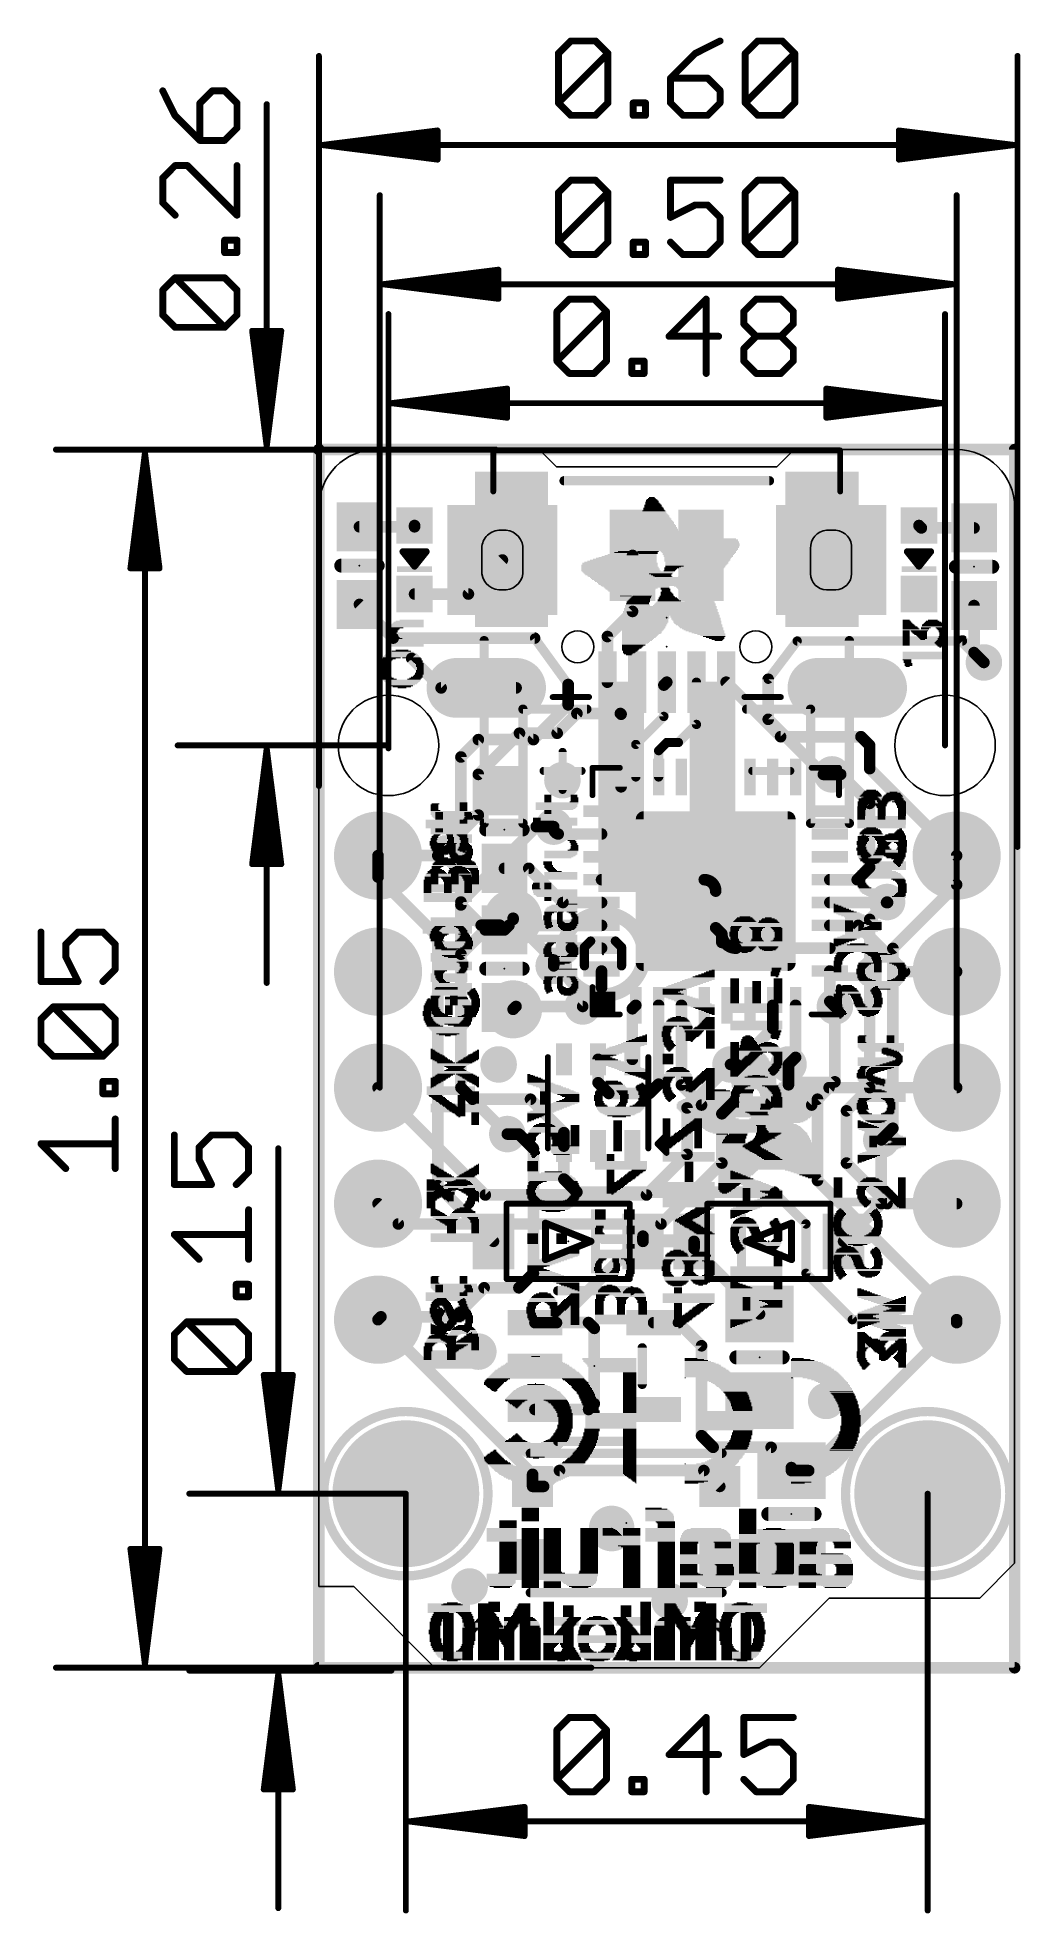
# Model space of a CAD drawing. Extents: x -13.8 to 7.7, y -19.4 to 21.7.
import ezdxf

# ---------------------------------------------------------------- set-up
doc = ezdxf.new("R2010")
doc.units = 0
for name, color, linetype in [('1', 12, 'CONTINUOUS'), ('16', 132, 'CONTINUOUS'), ('17', 110, 'CONTINUOUS'), ('18', 110, 'CONTINUOUS'), ('20', 53, 'CONTINUOUS'), ('200', 40, 'CONTINUOUS'), ('201', 6, 'CONTINUOUS'), ('21', 40, 'CONTINUOUS'), ('22', 6, 'CONTINUOUS'), ('23', 53, 'CONTINUOUS'), ('24', 53, 'CONTINUOUS'), ('47', 253, 'CONTINUOUS')]:
    doc.layers.add(name, color=color, linetype=linetype)

# ---------------------------------------------------------------- blocks, each defined once
blk = doc.blocks.new('RECT')
blk.add_solid([(-0.5, -0.5), (0.5, -0.5), (-0.5, 0.5), (0.5, 0.5)])
blk = doc.blocks.new('OFFSETP100')
at = {"const_width": 1}
blk.add_lwpolyline([(0, 0), (1, 0)], dxfattribs=at)
at = {"const_width": 0.5}
for points in [[(0, 0.25, 1), (0, -0.25)], [(1, -0.25, 1), (1, 0.25)]]:
    blk.add_lwpolyline(points, format="xyb", dxfattribs=at)
blk = doc.blocks.new('SQUAREP')
blk.add_solid([(-0.5, -0.5), (0.5, -0.5), (-0.5, 0.5), (0.5, 0.5)])
blk = doc.blocks.new('RECT560000X560000R10')
at = {"const_width": 0.175}
blk.add_lwpolyline([(1.6625, -1.575), (1.6625, 1.575, 0.4142), (1.575, 1.6625), (-1.575, 1.6625, 0.4142), (-1.6625, 1.575), (-1.6625, -1.575, 0.4142), (-1.575, -1.6625), (1.575, -1.6625, 0.4142)], format="xyb", close=True, dxfattribs=at)
blk.add_solid([(-1.6004, -1.6004), (1.6004, -1.6004), (-1.6004, 1.6004), (1.6004, 1.6004)])
blk = doc.blocks.new('ROUNDP')
at = {"const_width": 0.5}
blk.add_lwpolyline([(0, -0.25, 1), (0, 0.25, 1), (0, -0.25)], format="xyb", dxfattribs=at)
blk = doc.blocks.new('PIE')
at = {"const_width": 0.5}
blk.add_lwpolyline([(0, -0.25, 1), (0, 0.25, 1), (0, -0.25)], format="xyb", dxfattribs=at)
blk = doc.blocks.new('ROUNDV')
at = {"const_width": 0.5}
blk.add_lwpolyline([(0, -0.25, 1), (0, 0.25, 1), (0, -0.25)], format="xyb", dxfattribs=at)

msp = doc.modelspace()

# ---------------------------------------------------------------- linework, layer by layer
at = {"layer": '1'}
for points, const_width in [([(-7.62, 12.7), (-7.62, -13.97)], 0.254), ([(7.62, 12.7), (-7.62, 12.7)], 0.254), ([(7.62, -13.97), (7.62, 12.7)], 0.254), ([(-6.731, 11.01), (-5.5245, 11.01)], 0.254), ([(-5.5245, 11.01), (-5.5245, 11.037)], 0.254), ([(5.5245, 11.037), (5.5769, 10.9846)], 0.254), ([(5.5769, 10.9846), (6.731, 10.9846)], 0.254), ([(-4.345, 9.537), (-3.6, 10.282)], 0.254), ([(-0.75, 9.156), (-0.75, 10.382)], 0.254), ([(-5.5245, 9.537), (-4.345, 9.537)], 0.254), ([(-6.731, 9.31), (-5.9935, 8.5725)], 0.254), ([(-1.3, 8.606), (-0.75, 9.156)], 0.254), ([(6.731, 9.2846), (6.731, 8.255)], 0.254), ([(-5.9935, 8.5725), (-2.8956, 8.5725)], 0.254), ([(-2.8956, 8.5725), (-2.159, 7.5565)], 0.2032), ([(-1.3, 7.607), (-1.3, 8.606)], 0.254), ([(6.731, 8.255), (6.9469, 8.0391)], 0.254), ([(-2.159, 7.5565), (-2.159, 7.112)], 0.254), ([(-0.0635, 7.5435), (0, 7.607)], 0.254), ([(-0.0635, 6.858), (-0.0635, 7.5435)], 0.2032), ([(0.65, 7.607), (0.65, 6.6825)], 0.2032), ([(1.3, 7.607), (2.4935, 6.4135)], 0.254), ([(-2.159, 7.112), (-2.921, 6.35)], 0.254), ([(-0.6781, 6.2434), (-0.0635, 6.858)], 0.2032), ([(0.65, 6.6825), (0.254, 6.2865)], 0.2032), ([(-4.1275, 6.35), (-4.5085, 5.969)], 0.254), ([(-2.921, 6.35), (-4.1275, 6.35)], 0.254), ([(-0.6781, 5.5328), (-0.6781, 6.2434)], 0.2032), ([(-0.1781, 6.1084), (0, 6.2865)], 0.2032), ([(-0.1781, 5.5328), (-0.1781, 6.1084)], 0.2032), ([(0.254, 6.2865), (0, 6.2865)], 0.2032), ([(2.4935, 6.4135), (4.2545, 6.4135)], 0.254), ([(4.2545, 6.4135), (4.445, 6.223)], 0.254), ([(4.445, 6.223), (4.445, 5.715)], 0.254), ([(-4.5085, 5.969), (-4.5085, 2.7305)], 0.254), ([(4.445, 5.715), (6.35, 3.81)], 0.254), ([(3.81, 5.588), (3.6195, 5.588)], 0.254), ([(3.81, 5.588), (4.445, 4.953)], 0.254), ([(4.445, 4.953), (4.445, 3.556)], 0.254), ([(-1.4281, 4.2828), (-2.3778, 4.2828)], 0.254), ([(-6.3246, 3.3401), (-6.3246, 3.81)], 0.254), ([(-5.0165, 2.032), (-6.3246, 3.3401)], 0.254), ([(-3.0235, 3.5315), (-3.556, 3.5315)], 0.254), ([(-2.2748, 2.7828), (-3.0235, 3.5315)], 0.254), ([(-1.4281, 3.2828), (0.8219, 3.2828)], 0.254), ([(4.1718, 3.2828), (3.5719, 3.2828)], 0.254), ([(4.445, 3.556), (4.1718, 3.2828)], 0.254), ([(-1.4281, 2.7828), (-2.2748, 2.7828)], 0.254), ([(1.0719, 3.0328), (1.0719, 2.2301)], 0.254), ([(3.5719, 2.7828), (4.8148, 2.7828)], 0.254), ([(4.8148, 2.7828), (4.826, 2.794)], 0.254), ([(4.8372, 2.7828), (4.826, 2.794)], 0.254), ([(-4.5085, 2.7305), (-4.064, 2.286)], 0.254), ([(-5.0165, -3.4155), (-5.0165, 2.032)], 0.254), ([(-3.976, 2.1835), (-4.5085, 1.651)], 0.254), ([(-4.064, 2.286), (-3.6585, 2.286)], 0.254), ([(-3.556, 2.1835), (-3.976, 2.1835)], 0.254), ([(-3.6585, 2.286), (-3.556, 2.1835)], 0.254), ([(-3.4567, 2.2828), (-3.556, 2.1835)], 0.254), ([(-1.4281, 2.2828), (-3.4567, 2.2828)], 0.254), ([(1.0719, 2.2301), (1.2065, 2.0955)], 0.254), ([(1.2065, 1.9098), (1.2065, 2.0955)], 0.254), ([(3.5719, 2.2828), (4.1942, 2.2828)], 0.254), ([(4.1942, 2.2828), (5.207, 1.27)], 0.254), ([(-4.5085, 1.651), (-4.5085, -1.27)], 0.254), ([(-2.0907, 1.7828), (-2.4765, 1.397)], 0.254), ([(-1.4281, 1.7828), (-2.0907, 1.7828)], 0.254), ([(3.5719, 1.7828), (1.5192, 1.7828)], 0.254), ([(-1.4281, 1.2828), (-1.4281, 0.9214)], 0.254), ([(3.5719, 1.2828), (3.5719, 0.6191)], 0.254), ([(5.207, 1.27), (6.35, 1.27)], 0.254), ([(-1.4281, 0.9214), (-1.8415, 0.508)], 0.254), ([(-0.6781, 0.5328), (-0.7537, 0.4572)], 0.254), ([(-0.7537, 0.4572), (-0.7537, -0.6502)], 0.254), ([(-0.1781, 0.5328), (-0.1781, -1.1941)], 0.254), ([(0.3219, 0.5328), (0.3219, -1.2109)], 0.254), ([(2.3219, 0.0276), (2.3219, 0.5328)], 0.254), ([(2.8219, -0.6071), (2.8219, 0.5328)], 0.254), ([(3.5719, 0.6191), (3.683, 0.508)], 0.254), ([(2.3219, 0.0276), (1.5323, -0.762)], 0.254), ([(-1.5037, -0.6502), (-1.5037, -1.1633)], 0.254), ([(1.5323, -0.762), (1.397, -0.762)], 0.254), ([(2.8219, -0.6071), (2.667, -0.762)], 0.254), ([(-4.5085, -1.27), (-4.2545, -1.524)], 0.254), ([(-1.5037, -1.1633), (-1.27, -1.397)], 0.254), ([(-0.1781, -1.1941), (-0.381, -1.397)], 0.254), ([(0.3219, -1.2109), (0.762, -1.651)], 0.254), ([(3.175, -1.651), (3.556, -1.27)], 0.254), ([(3.556, -1.27), (6.35, -1.27)], 0.254), ([(-4.2545, -1.524), (-2.9845, -1.524)], 0.254), ([(-2.9845, -1.524), (-2.2537, -2.2548)], 0.254), ([(-0.381, -1.397), (-1.27, -1.397)], 0.254), ([(0.762, -1.651), (3.175, -1.651)], 0.254), ([(-3.2385, -2.286), (-3.4925, -2.286)], 0.254), ([(-2.921, -2.6035), (-3.2385, -2.286)], 0.254), ([(-2.2537, -2.2548), (-2.2537, -2.5502)], 0.254), ([(-2.2537, -2.3183), (-2.2537, -2.5502)], 0.254), ([(-2.2537, -3.2708), (-2.2537, -2.5502)], 0.254), ([(4.699, -3.8092), (4.699, -2.413)], 0.254), ([(-2.921, -2.6035), (-2.921, -5.334)], 0.254), ([(-1.9685, -3.556), (-2.2537, -3.2708)], 0.254), ([(-5.0165, -3.4155), (-3.7965, -4.6355)], 0.254), ([(2.3495, -3.556), (-1.9685, -3.556)], 0.254), ([(2.3495, -3.556), (3.048, -4.2545)], 0.2032), ([(3.8727, -4.6355), (4.699, -3.8092)], 0.254), ([(-0.5215, -4.522), (-2.4155, -6.416)], 0.254), ([(-0.5215, -4.6355), (-0.5215, -4.522)], 0.254), ([(-0.5215, -4.6355), (0.5977, -4.6355)], 0.254), ([(0.5977, -4.6355), (0.5977, -4.7277)], 0.254), ([(0.5977, -4.7912), (0.5977, -4.6355)], 0.254), ([(3.048, -4.2545), (3.048, -5.334)], 0.2032), ([(2.032, -6.2255), (0.5977, -4.7912)], 0.254), ([(-2.921, -5.334), (-3.2385, -5.6515)], 0.254), ([(3.048, -5.334), (4.064, -6.35)], 0.2032), ([(-4.0005, -5.6515), (-4.6355, -6.2865)], 0.254), ([(-3.2385, -5.6515), (-4.0005, -5.6515)], 0.254), ([(-6.2611, -6.2865), (-6.3246, -6.35)], 0.254), ([(-4.6355, -6.2865), (-6.2611, -6.2865)], 0.254), ([(-6.3246, -6.35), (-2.939, -9.7356)], 0.254), ([(-2.8851, -6.4135), (-2.8876, -6.416)], 0.254), ([(-2.4155, -6.416), (-2.8876, -6.416)], 0.254), ([(-1.7145, -6.4135), (-2.8851, -6.4135)], 0.254), ([(-1.5875, -6.5405), (-1.7145, -6.4135)], 0.254), ([(-1.5875, -8.1915), (-1.5875, -6.5405)], 0.254), ([(0.2565, -6.416), (-0.2874, -6.416)], 0.254), ([(0.762, -6.9215), (0.2565, -6.416)], 0.254), ([(3.109, -9.6545), (6.35, -6.4135)], 0.254), ([(4.064, -6.35), (6.35, -6.35)], 0.2032), ([(6.35, -6.4135), (6.35, -6.35)], 0.254), ([(0.762, -6.9215), (0.762, -8.89)], 0.254), ([(-2.8876, -8.316), (-1.712, -8.316)], 0.254), ([(-1.712, -8.316), (-1.5875, -8.1915)], 0.254), ([(0.762, -8.89), (1.016, -9.144)], 0.254), ([(1.016, -9.144), (2.286, -9.144)], 0.254), ([(2.286, -9.144), (2.7305, -9.5885)], 0.254), ([(-2.939, -9.7356), (-2.939, -10.0001)], 0.254), ([(-2.3495, -9.652), (-2.6976, -10.0001)], 0.254), ([(0.8129, -9.652), (-2.3495, -9.652)], 0.254), ([(1.161, -10.0001), (0.8129, -9.652)], 0.254), ([(2.7305, -9.5885), (2.7305, -9.6545)], 0.254), ([(3.109, -9.6545), (2.7305, -9.6545)], 0.254), ([(-2.6976, -10.0001), (-2.939, -10.0001)], 0.254), ([(-7.62, -13.97), (7.62, -13.97)], 0.254)]:
    msp.add_lwpolyline(points, dxfattribs=dict(at, const_width=const_width))
for points, const_width in [([(-7.5565, 12.7, 1), (-7.6835, 12.7)], 0.127), ([(-7.62, 12.7635, 1), (-7.62, 12.6365)], 0.127), ([(7.6835, 12.7, 1), (7.5565, 12.7)], 0.127), ([(7.62, 12.6365, 1), (7.62, 12.7635)], 0.127), ([(-6.731, 11.0735, 1), (-6.731, 10.9465)], 0.127), ([(-5.461, 11.037, 1), (-5.588, 11.037)], 0.127), ([(-5.5245, 10.9465, 1), (-5.5245, 11.0735)], 0.127), ([(5.5694, 11.0819, 1), (5.4796, 10.9921)], 0.127), ([(5.5769, 11.0481, 1), (5.5769, 10.9211)], 0.127), ([(5.532, 10.9397, 1), (5.6218, 11.0295)], 0.127), ([(6.731, 10.9211, 1), (6.731, 11.0481)], 0.127), ([(-5.588, 11.01, 1), (-5.461, 11.01)], 0.127), ([(-3.5551, 10.2371, 1), (-3.6449, 10.3269)], 0.127), ([(-0.6865, 10.382, 1), (-0.8135, 10.382)], 0.127), ([(-5.5245, 9.6005, 1), (-5.5245, 9.4735)], 0.127), ([(-4.3899, 9.5819, 1), (-4.3001, 9.4921)], 0.127), ([(-4.345, 9.4735, 1), (-4.345, 9.6005)], 0.127), ([(-6.6861, 9.3549, 1), (-6.7759, 9.2651)], 0.127), ([(-0.8135, 9.156, 1), (-0.6865, 9.156)], 0.127), ([(-0.7051, 9.1111, 1), (-0.7949, 9.2009)], 0.127), ([(6.7945, 9.2846, 1), (6.6675, 9.2846)], 0.127), ([(-5.9935, 8.636, 1), (-5.9935, 8.509)], 0.127), ([(-6.0384, 8.5276, 1), (-5.9486, 8.6174)], 0.127), ([(-2.8545, 8.6023, 1), (-2.9367, 8.5427)], 0.1016), ([(-2.8956, 8.509, 1), (-2.8956, 8.636)], 0.127), ([(-1.2365, 8.606, 1), (-1.3635, 8.606)], 0.127), ([(-1.3449, 8.6509, 1), (-1.2551, 8.5611)], 0.127), ([(6.7759, 8.2999, 1), (6.6861, 8.2101)], 0.127), ([(6.6675, 8.255, 1), (6.7945, 8.255)], 0.127), ([(6.902, 7.9942, 1), (6.9918, 8.084)], 0.127), ([(-2.0955, 7.5565, 1), (-2.2225, 7.5565)], 0.127), ([(-2.2001, 7.5267, 1), (-2.1179, 7.5863)], 0.1016), ([(-1.3635, 7.607, 1), (-1.2365, 7.607)], 0.127), ([(-0.1084, 7.5884, 1), (-0.0186, 7.4986)], 0.127), ([(-0.0127, 7.5435, 1), (-0.1143, 7.5435)], 0.1016), ([(0.0449, 7.5621, 1), (-0.0449, 7.6519)], 0.127), ([(0.7008, 7.607, 1), (0.5992, 7.607)], 0.1016), ([(1.3449, 7.6519, 1), (1.2551, 7.5621)], 0.127), ([(-2.2225, 7.112, 1), (-2.0955, 7.112)], 0.127), ([(-2.1141, 7.0671, 1), (-2.2039, 7.1569)], 0.127), ([(-0.1143, 6.858, 1), (-0.0127, 6.858)], 0.1016), ([(-0.0276, 6.8221, 1), (-0.0994, 6.8939)], 0.1016), ([(0.5992, 6.6825, 1), (0.7008, 6.6825)], 0.1016), ([(0.6859, 6.6466, 1), (0.6141, 6.7184)], 0.1016), ([(-4.1275, 6.4135, 1), (-4.1275, 6.2865)], 0.127), ([(-4.0826, 6.3051, 1), (-4.1724, 6.3949)], 0.127), ([(-2.9659, 6.3949, 1), (-2.8761, 6.3051)], 0.127), ([(-2.921, 6.2865, 1), (-2.921, 6.4135)], 0.127), ([(-0.6273, 6.2434, 1), (-0.7289, 6.2434)], 0.1016), ([(-0.714, 6.2793, 1), (-0.6422, 6.2075)], 0.1016), ([(-0.1273, 6.1084, 1), (-0.2289, 6.1084)], 0.1016), ([(-0.214, 6.1443, 1), (-0.1422, 6.0725)], 0.1016), ([(0, 6.3373, 1), (0, 6.2357)], 0.1016), ([(0.0359, 6.2506, 1), (-0.0359, 6.3224)], 0.1016), ([(0.2181, 6.3224, 1), (0.2899, 6.2506)], 0.1016), ([(0.254, 6.2357, 1), (0.254, 6.3373)], 0.1016), ([(2.4935, 6.477, 1), (2.4935, 6.35)], 0.127), ([(2.4486, 6.3686, 1), (2.5384, 6.4584)], 0.127), ([(4.2994, 6.4584, 1), (4.2096, 6.3686)], 0.127), ([(4.2545, 6.35, 1), (4.2545, 6.477)], 0.127), ([(4.5085, 6.223, 1), (4.3815, 6.223)], 0.127), ([(4.4001, 6.1781, 1), (4.4899, 6.2679)], 0.127), ([(-4.445, 5.969, 1), (-4.572, 5.969)], 0.127), ([(-4.5534, 6.0139, 1), (-4.4636, 5.9241)], 0.127), ([(4.4899, 5.7599, 1), (4.4001, 5.6701)], 0.127), ([(4.3815, 5.715, 1), (4.5085, 5.715)], 0.127), ([(-0.7289, 5.5328, 1), (-0.6273, 5.5328)], 0.1016), ([(-0.2289, 5.5328, 1), (-0.1273, 5.5328)], 0.1016), ([(3.6195, 5.6515, 1), (3.6195, 5.5245)], 0.127), ([(3.8549, 5.6329, 1), (3.7651, 5.5431)], 0.127), ([(3.81, 5.5245, 1), (3.81, 5.6515)], 0.127), ([(4.5085, 4.953, 1), (4.3815, 4.953)], 0.127), ([(4.4001, 4.9081, 1), (4.4899, 4.9979)], 0.127), ([(-2.4765, 4.445, 0.4142), (-2.3778, 4.2828)], 0.254), ([(-2.4148, 4.43, 1), (-2.5382, 4.46)], 0.127), ([(-2.3778, 4.3463, 1), (-2.3778, 4.2193)], 0.127), ([(-2.3928, 4.2211, 1), (-2.3627, 4.3445)], 0.127), ([(-1.4281, 4.2193, 1), (-1.4281, 4.3463)], 0.127), ([(-6.2611, 3.81, 1), (-6.3881, 3.81)], 0.127), ([(6.3051, 3.7651, 1), (6.3949, 3.8549)], 0.127), ([(-6.2797, 3.385, 1), (-6.3695, 3.2952)], 0.127), ([(-6.3881, 3.3401, 1), (-6.2611, 3.3401)], 0.127), ([(-3.556, 3.595, 1), (-3.556, 3.468)], 0.127), ([(-2.9786, 3.5764, 1), (-3.0684, 3.4866)], 0.127), ([(-3.0235, 3.468, 1), (-3.0235, 3.595)], 0.127), ([(-1.4281, 3.3463, 1), (-1.4281, 3.2193)], 0.127), ([(1.0719, 3.0328, 0.4142), (0.8219, 3.2828)], 0.254), ([(0.8219, 3.3463, 1), (0.8219, 3.2193)], 0.127), ([(0.8219, 3.2193, 1), (0.8219, 3.3463)], 0.127), ([(3.5719, 3.3463, 1), (3.5719, 3.2193)], 0.127), ([(4.1269, 3.3277, 1), (4.2167, 3.2379)], 0.127), ([(4.1718, 3.2193, 1), (4.1718, 3.3463)], 0.127), ([(4.3815, 3.556, 1), (4.5085, 3.556)], 0.127), ([(4.4899, 3.5111, 1), (4.4001, 3.6009)], 0.127), ([(-2.2748, 2.8463, 1), (-2.2748, 2.7193)], 0.127), ([(-2.3197, 2.7379, 1), (-2.2299, 2.8277)], 0.127), ([(-1.4281, 2.7193, 1), (-1.4281, 2.8463)], 0.127), ([(1.1354, 3.0328, 1), (1.0084, 3.0328)], 0.127), ([(1.0084, 3.0328, 1), (1.1354, 3.0328)], 0.127), ([(3.5719, 2.8463, 1), (3.5719, 2.7193)], 0.127), ([(4.7699, 2.8277, 1), (4.8597, 2.7379)], 0.127), ([(4.8709, 2.8389, 1), (4.7811, 2.7491)], 0.127), ([(4.8709, 2.7491, 1), (4.7811, 2.8389)], 0.127), ([(4.7923, 2.7379, 1), (4.8821, 2.8277)], 0.127), ([(4.8148, 2.7193, 1), (4.8148, 2.8463)], 0.127), ([(-4.4636, 2.7754, 1), (-4.5534, 2.6856)], 0.127), ([(-4.572, 2.7305, 1), (-4.445, 2.7305)], 0.127), ([(-4.953, 2.032, 1), (-5.08, 2.032)], 0.127), ([(-5.0614, 1.9871, 1), (-4.9716, 2.0769)], 0.127), ([(-4.064, 2.3495, 1), (-4.064, 2.2225)], 0.127), ([(-4.1089, 2.2411, 1), (-4.0191, 2.3309)], 0.127), ([(-3.976, 2.247, 1), (-3.976, 2.12)], 0.127), ([(-3.9311, 2.1386, 1), (-4.0209, 2.2284)], 0.127), ([(-3.6136, 2.3309, 1), (-3.7034, 2.2411)], 0.127), ([(-3.6585, 2.2225, 1), (-3.6585, 2.3495)], 0.127), ([(-3.6009, 2.2284, 1), (-3.5111, 2.1386)], 0.127), ([(-3.6009, 2.1386, 1), (-3.5111, 2.2284)], 0.127), ([(-3.556, 2.12, 1), (-3.556, 2.247)], 0.127), ([(-3.4567, 2.3463, 1), (-3.4567, 2.2193)], 0.127), ([(-3.4118, 2.2379, 1), (-3.5016, 2.3277)], 0.127), ([(-1.4281, 2.2193, 1), (-1.4281, 2.3463)], 0.127), ([(1.1168, 2.275, 1), (1.027, 2.1852)], 0.127), ([(1.0084, 2.2301, 1), (1.1354, 2.2301)], 0.127), ([(1.27, 2.0955, 1), (1.143, 2.0955)], 0.127), ([(1.2065, 2.0955, 0.4142), (1.5192, 1.7828)], 0.254), ([(1.27, 2.0955, 1), (1.143, 2.0955)], 0.127), ([(1.1616, 2.0506, 1), (1.2514, 2.1404)], 0.127), ([(3.5719, 2.3463, 1), (3.5719, 2.2193)], 0.127), ([(4.2391, 2.3277, 1), (4.1493, 2.2379)], 0.127), ([(4.1942, 2.2193, 1), (4.1942, 2.3463)], 0.127), ([(-4.445, 1.651, 1), (-4.572, 1.651)], 0.127), ([(-4.5534, 1.6959, 1), (-4.4636, 1.6061)], 0.127), ([(-2.0907, 1.8463, 1), (-2.0907, 1.7193)], 0.127), ([(-2.0458, 1.7379, 1), (-2.1356, 1.8277)], 0.127), ([(-1.4281, 1.7193, 1), (-1.4281, 1.8463)], 0.127), ([(1.143, 1.9098, 1), (1.27, 1.9098)], 0.127), ([(1.5192, 1.8463, 1), (1.5192, 1.7193)], 0.127), ([(1.5192, 1.7193, 1), (1.5192, 1.8463)], 0.127), ([(3.5719, 1.7193, 1), (3.5719, 1.8463)], 0.127), ([(-2.5214, 1.4419, 1), (-2.4316, 1.3521)], 0.127), ([(-1.3646, 1.2828, 1), (-1.4916, 1.2828)], 0.127), ([(3.6354, 1.2828, 1), (3.5084, 1.2828)], 0.127), ([(5.207, 1.3335, 1), (5.207, 1.2065)], 0.127), ([(5.1621, 1.2251, 1), (5.2519, 1.3149)], 0.127), ([(6.35, 1.2065, 1), (6.35, 1.3335)], 0.127), ([(-1.4916, 0.9214, 1), (-1.3646, 0.9214)], 0.127), ([(-1.3832, 0.8765, 1), (-1.473, 0.9663)], 0.127), ([(-1.8864, 0.5529, 1), (-1.7966, 0.4631)], 0.127), ([(-0.6902, 0.4572, 1), (-0.8172, 0.4572)], 0.127), ([(-0.7986, 0.5021, 1), (-0.7088, 0.4123)], 0.127), ([(-0.6332, 0.4879, 1), (-0.723, 0.5777)], 0.127), ([(-0.1146, 0.5328, 1), (-0.2416, 0.5328)], 0.127), ([(0.3854, 0.5328, 1), (0.2584, 0.5328)], 0.127), ([(2.3854, 0.5328, 1), (2.2584, 0.5328)], 0.127), ([(2.8854, 0.5328, 1), (2.7584, 0.5328)], 0.127), ([(3.6168, 0.664, 1), (3.527, 0.5742)], 0.127), ([(3.5084, 0.6191, 1), (3.6354, 0.6191)], 0.127), ([(3.6381, 0.4631, 1), (3.7279, 0.5529)], 0.127), ([(2.2584, 0.0276, 1), (2.3854, 0.0276)], 0.127), ([(2.3668, -0.0173, 1), (2.277, 0.0725)], 0.127), ([(-1.4402, -0.6502, 1), (-1.5672, -0.6502)], 0.127), ([(-0.8172, -0.6502, 1), (-0.6902, -0.6502)], 0.127), ([(1.397, -0.6985, 1), (1.397, -0.8255)], 0.127), ([(1.4874, -0.7171, 1), (1.5772, -0.8069)], 0.127), ([(1.5323, -0.8255, 1), (1.5323, -0.6985)], 0.127), ([(2.6221, -0.7171, 1), (2.7119, -0.8069)], 0.127), ([(2.7584, -0.6071, 1), (2.8854, -0.6071)], 0.127), ([(2.8668, -0.652, 1), (2.777, -0.5622)], 0.127), ([(-4.4636, -1.2251, 1), (-4.5534, -1.3149)], 0.127), ([(-4.572, -1.27, 1), (-4.445, -1.27)], 0.127), ([(-1.4588, -1.1184, 1), (-1.5486, -1.2082)], 0.127), ([(-1.5672, -1.1633, 1), (-1.4402, -1.1633)], 0.127), ([(-0.2416, -1.1941, 1), (-0.1146, -1.1941)], 0.127), ([(-0.1332, -1.239, 1), (-0.223, -1.1492)], 0.127), ([(0.3668, -1.166, 1), (0.277, -1.2558)], 0.127), ([(0.2584, -1.2109, 1), (0.3854, -1.2109)], 0.127), ([(3.556, -1.2065, 1), (3.556, -1.3335)], 0.127), ([(3.6009, -1.3149, 1), (3.5111, -1.2251)], 0.127), ([(6.35, -1.3335, 1), (6.35, -1.2065)], 0.127), ([(-4.2545, -1.4605, 1), (-4.2545, -1.5875)], 0.127), ([(-4.2994, -1.5689, 1), (-4.2096, -1.4791)], 0.127), ([(-2.9396, -1.4791, 1), (-3.0294, -1.5689)], 0.127), ([(-2.9845, -1.5875, 1), (-2.9845, -1.4605)], 0.127), ([(-1.27, -1.3335, 1), (-1.27, -1.4605)], 0.127), ([(-1.3149, -1.4419, 1), (-1.2251, -1.3521)], 0.127), ([(-0.4259, -1.3521, 1), (-0.3361, -1.4419)], 0.127), ([(-0.381, -1.4605, 1), (-0.381, -1.3335)], 0.127), ([(0.762, -1.5875, 1), (0.762, -1.7145)], 0.127), ([(0.7171, -1.6959, 1), (0.8069, -1.6061)], 0.127), ([(3.1301, -1.6061, 1), (3.2199, -1.6959)], 0.127), ([(3.175, -1.7145, 1), (3.175, -1.5875)], 0.127), ([(-3.4925, -2.2225, 1), (-3.4925, -2.3495)], 0.127), ([(-3.1936, -2.2411, 1), (-3.2834, -2.3309)], 0.127), ([(-3.2385, -2.3495, 1), (-3.2385, -2.2225)], 0.127), ([(-2.1902, -2.2548, 1), (-2.3172, -2.2548)], 0.127), ([(-2.1902, -2.3183, 1), (-2.3172, -2.3183)], 0.127), ([(-2.1902, -2.5502, 1), (-2.3172, -2.5502)], 0.127), ([(-2.2986, -2.2997, 1), (-2.2088, -2.2099)], 0.127), ([(4.7625, -2.413, 1), (4.6355, -2.413)], 0.127), ([(-2.8575, -2.6035, 1), (-2.9845, -2.6035)], 0.127), ([(-2.9659, -2.6484, 1), (-2.8761, -2.5586)], 0.127), ([(-2.3172, -2.5502, 1), (-2.1902, -2.5502)], 0.127), ([(-2.3172, -2.5502, 1), (-2.1902, -2.5502)], 0.127), ([(-2.2088, -3.2259, 1), (-2.2986, -3.3157)], 0.127), ([(-2.3172, -3.2708, 1), (-2.1902, -3.2708)], 0.127), ([(-4.9716, -3.3706, 1), (-5.0614, -3.4604)], 0.127), ([(-5.08, -3.4155, 1), (-4.953, -3.4155)], 0.127), ([(-1.9685, -3.4925, 1), (-1.9685, -3.6195)], 0.127), ([(-2.0134, -3.6009, 1), (-1.9236, -3.5111)], 0.127), ([(2.3854, -3.5201, 1), (2.3136, -3.5919)], 0.1016), ([(2.3495, -3.6195, 1), (2.3495, -3.4925)], 0.127), ([(4.7439, -3.8541, 1), (4.6541, -3.7643)], 0.127), ([(4.6355, -3.8092, 1), (4.7625, -3.8092)], 0.127), ([(-0.458, -4.522, 1), (-0.585, -4.522)], 0.127), ([(-0.5215, -4.572, 1), (-0.5215, -4.699)], 0.127), ([(-0.4766, -4.5669, 1), (-0.5664, -4.4771)], 0.127), ([(0.6612, -4.6355, 1), (0.5342, -4.6355)], 0.127), ([(0.6612, -4.6355, 1), (0.5342, -4.6355)], 0.127), ([(0.5977, -4.699, 1), (0.5977, -4.572)], 0.127), ([(3.0988, -4.2545, 1), (2.9972, -4.2545)], 0.1016), ([(3.0121, -4.2904, 1), (3.0839, -4.2186)], 0.1016), ([(-3.8414, -4.6804, 1), (-3.7516, -4.5906)], 0.127), ([(-0.585, -4.6355, 1), (-0.458, -4.6355)], 0.127), ([(0.5342, -4.7277, 1), (0.6612, -4.7277)], 0.127), ([(0.6426, -4.7463, 1), (0.5528, -4.8361)], 0.127), ([(0.5342, -4.7912, 1), (0.6612, -4.7912)], 0.127), ([(3.8278, -4.5906, 1), (3.9176, -4.6804)], 0.127), ([(-2.9845, -5.334, 1), (-2.8575, -5.334)], 0.127), ([(-2.8761, -5.3789, 1), (-2.9659, -5.2891)], 0.127), ([(3.0839, -5.2981, 1), (3.0121, -5.3699)], 0.1016), ([(2.9972, -5.334, 1), (3.0988, -5.334)], 0.1016), ([(-4.0005, -5.588, 1), (-4.0005, -5.715)], 0.127), ([(-3.9556, -5.6964, 1), (-4.0454, -5.6066)], 0.127), ([(-3.2834, -5.6066, 1), (-3.1936, -5.6964)], 0.127), ([(-3.2385, -5.715, 1), (-3.2385, -5.588)], 0.127), ([(-6.2611, -6.223, 1), (-6.2611, -6.35)], 0.127), ([(-6.2162, -6.3314, 1), (-6.306, -6.2416)], 0.127), ([(-4.6355, -6.35, 1), (-4.6355, -6.223)], 0.127), ([(1.9871, -6.2704, 1), (2.0769, -6.1806)], 0.127), ([(-6.2797, -6.3051, 1), (-6.3695, -6.3949)], 0.127), ([(-6.3695, -6.3051, 1), (-6.2797, -6.3949)], 0.127), ([(-4.6804, -6.2416, 1), (-4.5906, -6.3314)], 0.127), ([(-2.8876, -6.3525, 1), (-2.8876, -6.4795)], 0.127), ([(-2.9325, -6.3711, 1), (-2.8427, -6.4609)], 0.127), ([(-2.8851, -6.35, 1), (-2.8851, -6.477)], 0.127), ([(-2.8402, -6.4584, 1), (-2.93, -6.3686)], 0.127), ([(-2.4604, -6.3711, 1), (-2.3706, -6.4609)], 0.127), ([(-2.4155, -6.4795, 1), (-2.4155, -6.3525)], 0.127), ([(-1.6696, -6.3686, 1), (-1.7594, -6.4584)], 0.127), ([(-1.7145, -6.477, 1), (-1.7145, -6.35)], 0.127), ([(-1.524, -6.5405, 1), (-1.651, -6.5405)], 0.127), ([(-1.6324, -6.5854, 1), (-1.5426, -6.4956)], 0.127), ([(-0.2874, -6.3525, 1), (-0.2874, -6.4795)], 0.127), ([(0.3014, -6.3711, 1), (0.2116, -6.4609)], 0.127), ([(0.2565, -6.4795, 1), (0.2565, -6.3525)], 0.127), ([(4.064, -6.2992, 1), (4.064, -6.4008)], 0.1016), ([(4.0281, -6.3859, 1), (4.0999, -6.3141)], 0.1016), ([(6.4135, -6.35, 1), (6.2865, -6.35)], 0.127), ([(6.2865, -6.4135, 1), (6.4135, -6.4135)], 0.127), ([(6.3949, -6.4584, 1), (6.3051, -6.3686)], 0.127), ([(6.35, -6.4008, 1), (6.35, -6.2992)], 0.1016), ([(0.8255, -6.9215, 1), (0.6985, -6.9215)], 0.127), ([(0.7171, -6.9664, 1), (0.8069, -6.8766)], 0.127), ([(-2.8876, -8.2525, 1), (-2.8876, -8.3795)], 0.127), ([(-1.7569, -8.2711, 1), (-1.6671, -8.3609)], 0.127), ([(-1.712, -8.3795, 1), (-1.712, -8.2525)], 0.127), ([(-1.651, -8.1915, 1), (-1.524, -8.1915)], 0.127), ([(-1.5426, -8.2364, 1), (-1.6324, -8.1466)], 0.127), ([(0.8069, -8.8451, 1), (0.7171, -8.9349)], 0.127), ([(0.6985, -8.89, 1), (0.8255, -8.89)], 0.127), ([(1.016, -9.0805, 1), (1.016, -9.2075)], 0.127), ([(0.9711, -9.1889, 1), (1.0609, -9.0991)], 0.127), ([(2.3309, -9.0991, 1), (2.2411, -9.1889)], 0.127), ([(2.286, -9.2075, 1), (2.286, -9.0805)], 0.127), ([(-2.8755, -9.7356, 1), (-3.0025, -9.7356)], 0.127), ([(-2.9839, -9.7805, 1), (-2.8941, -9.6907)], 0.127), ([(-2.3495, -9.5885, 1), (-2.3495, -9.7155)], 0.127), ([(-2.3046, -9.6969, 1), (-2.3944, -9.6071)], 0.127), ([(0.8578, -9.6071, 1), (0.768, -9.6969)], 0.127), ([(0.8129, -9.7155, 1), (0.8129, -9.5885)], 0.127), ([(2.794, -9.5885, 1), (2.667, -9.5885)], 0.127), ([(2.7305, -9.591, 1), (2.7305, -9.718)], 0.127), ([(2.667, -9.6545, 1), (2.794, -9.6545)], 0.127), ([(2.6856, -9.6334, 1), (2.7754, -9.5436)], 0.127), ([(3.0641, -9.6096, 1), (3.1539, -9.6994)], 0.127), ([(3.109, -9.718, 1), (3.109, -9.591)], 0.127), ([(-2.939, -9.9366, 1), (-2.939, -10.0636)], 0.127), ([(-3.0025, -10.0001, 1), (-2.8755, -10.0001)], 0.127), ([(-2.7425, -9.9552, 1), (-2.6527, -10.045)], 0.127), ([(-2.6976, -10.0636, 1), (-2.6976, -9.9366)], 0.127), ([(1.1161, -10.045, 1), (1.2059, -9.9552)], 0.127), ([(-7.62, -13.9065, 1), (-7.62, -14.0335)], 0.127), ([(-7.6835, -13.97, 1), (-7.5565, -13.97)], 0.127), ([(7.5565, -13.97, 1), (7.6835, -13.97)], 0.127), ([(7.62, -14.0335, 1), (7.62, -13.9065)], 0.127)]:
    msp.add_lwpolyline(points, format="xyb", dxfattribs=dict(at, const_width=const_width))
at = {"layer": '16'}
for points, const_width in [([(-7.62, 12.7), (-7.62, -13.97)], 0.254), ([(7.62, 12.7), (-7.62, 12.7)], 0.254), ([(7.62, -13.97), (7.62, 12.7)], 0.254), ([(6.477, 8.509), (6.9469, 8.0391)], 0.254), ([(-4.942, 7.482), (-5.588, 8.128)], 0.254), ([(2.8575, 8.509), (2.2225, 7.6708)], 0.2032), ([(2.8575, 8.509), (6.477, 8.509)], 0.2032), ([(-3.3, 7.482), (-4.942, 7.482)], 0.254), ([(2.2225, 7.6708), (2.2225, 6.7945)], 0.254), ([(-2.4003, 6.4897), (-1.9685, 6.9215)], 0.254), ([(-1.9685, 6.9215), (-1.016, 6.9215)], 0.254), ([(-1.016, 6.9215), (-1, 6.9055)], 0.254), ([(-1, 6.9055), (-1, 5.317)], 0.254), ([(-4.1275, 5.588), (-3.2258, 6.4897)], 0.254), ([(-3.2258, 6.4897), (-2.4003, 6.4897)], 0.254), ([(2.2225, 6.7945), (3.429, 5.588)], 0.254), ([(-4.1275, 4.699), (-4.1275, 5.588)], 0.254), ([(3.429, 5.588), (3.6195, 5.588)], 0.254), ([(-5.0165, 3.81), (-4.1275, 4.699)], 0.254), ([(-2.8575, 4.445), (-4.5085, 2.794)], 0.254), ([(-2.4765, 4.445), (-2.8575, 4.445)], 0.254), ([(-6.3246, 3.81), (-5.0165, 3.81)], 0.254), ([(6.35, 3.81), (6.35, 3.175)], 0.254), ([(6.35, 3.175), (4.953, 1.778)], 0.254), ([(-4.5085, 2.794), (-4.5085, -1.27)], 0.254), ([(4.445, 2.413), (4.826, 2.794)], 0.254), ([(-3.3655, 2.4384), (-3.3655, 2.413)], 0.254), ([(-3.3655, 2.413), (-2.4765, 1.524)], 0.254), ([(4.445, -1.27), (4.445, 2.413)], 0.254), ([(-2.4765, 1.524), (-2.4765, 1.4859)], 0.254), ([(4.953, 1.778), (4.953, -2.159)], 0.254), ([(-2.4765, 1.4859), (-2.4765, 1.397)], 0.254), ([(-3.3655, 0.4445), (-3.302, 0.508)], 0.254), ([(-3.302, 0.508), (-1.8415, 0.508)], 0.254), ([(3.683, 0.508), (3.683, -1.143)], 0.254), ([(1.397, -0.762), (0.4445, -1.7145)], 0.254), ([(2.667, -1.2065), (2.667, -0.762)], 0.254), ([(-6.3246, -1.27), (-3.9751, -3.6195)], 0.254), ([(-4.5085, -1.27), (-3.4925, -2.286)], 0.254), ([(2.286, -1.5875), (2.667, -1.2065)], 0.254), ([(3.683, -1.143), (3.302, -1.524)], 0.254), ([(3.937, -1.778), (4.445, -1.27)], 0.254), ([(0.4445, -1.7145), (0.4445, -2.7305)], 0.254), ([(1.2065, -1.8415), (1.4605, -1.5875)], 0.254), ([(1.4605, -1.5875), (2.286, -1.5875)], 0.254), ([(3.302, -1.524), (3.302, -3.302)], 0.254), ([(1.2065, -1.8415), (1.2065, -2.921)], 0.254), ([(3.937, -2.921), (3.937, -1.778)], 0.254), ([(4.953, -2.159), (4.699, -2.413)], 0.254), ([(0.4445, -2.7305), (-0.4445, -3.6195)], 0.254), ([(1.2065, -2.921), (-0.127, -4.2545)], 0.254), ([(4.826, -3.81), (3.937, -2.921)], 0.254), ([(3.302, -3.302), (6.35, -6.35)], 0.254), ([(-5.8801, -4.2545), (-6.3246, -3.81)], 0.254), ([(-3.9751, -3.6195), (-0.4445, -3.6195)], 0.254), ([(4.826, -3.81), (6.35, -3.81)], 0.254), ([(-5.8801, -4.2545), (-0.127, -4.2545)], 0.254), ([(-7.62, -13.97), (7.62, -13.97)], 0.254)]:
    msp.add_lwpolyline(points, dxfattribs=dict(at, const_width=const_width))
for points, const_width in [([(-7.5565, 12.7, 1), (-7.6835, 12.7)], 0.127), ([(-7.62, 12.7635, 1), (-7.62, 12.6365)], 0.127), ([(7.6835, 12.7, 1), (7.5565, 12.7)], 0.127), ([(7.62, 12.6365, 1), (7.62, 12.7635)], 0.127), ([(6.5219, 8.5539, 1), (6.4321, 8.4641)], 0.127), ([(-5.5431, 8.1729, 1), (-5.6329, 8.0831)], 0.127), ([(2.8575, 8.5598, 1), (2.8575, 8.4582)], 0.1016), ([(2.898, 8.4783, 1), (2.817, 8.5397)], 0.1016), ([(6.477, 8.4582, 1), (6.477, 8.5598)], 0.1016), ([(6.902, 7.9942, 1), (6.9918, 8.084)], 0.127), ([(-4.942, 7.5455, 1), (-4.942, 7.4185)], 0.127), ([(-4.9869, 7.4371, 1), (-4.8971, 7.5269)], 0.127), ([(-3.3, 7.4185, 1), (-3.3, 7.5455)], 0.127), ([(2.286, 7.6708, 1), (2.159, 7.6708)], 0.127), ([(2.182, 7.7015, 1), (2.263, 7.6401)], 0.1016), ([(-1.9685, 6.985, 1), (-1.9685, 6.858)], 0.127), ([(-1.9236, 6.8766, 1), (-2.0134, 6.9664)], 0.127), ([(-0.9711, 6.9664, 1), (-1.0609, 6.8766)], 0.127), ([(-0.9365, 6.9055, 1), (-1.0635, 6.9055)], 0.127), ([(-1.0449, 6.8606, 1), (-0.9551, 6.9504)], 0.127), ([(-1.016, 6.858, 1), (-1.016, 6.985)], 0.127), ([(-3.2258, 6.5532, 1), (-3.2258, 6.4262)], 0.127), ([(-3.1809, 6.4448, 1), (-3.2707, 6.5346)], 0.127), ([(-2.4452, 6.5346, 1), (-2.3554, 6.4448)], 0.127), ([(-2.4003, 6.4262, 1), (-2.4003, 6.5532)], 0.127), ([(2.2674, 6.8394, 1), (2.1776, 6.7496)], 0.127), ([(2.159, 6.7945, 1), (2.286, 6.7945)], 0.127), ([(-4.064, 5.588, 1), (-4.191, 5.588)], 0.127), ([(-4.1724, 5.6329, 1), (-4.0826, 5.5431)], 0.127), ([(-1.0635, 5.317, 1), (-0.9365, 5.317)], 0.127), ([(3.429, 5.6515, 1), (3.429, 5.5245)], 0.127), ([(3.3841, 5.5431, 1), (3.4739, 5.6329)], 0.127), ([(3.6195, 5.5245, 1), (3.6195, 5.6515)], 0.127), ([(-4.191, 4.699, 1), (-4.064, 4.699)], 0.127), ([(-4.0826, 4.6541, 1), (-4.1724, 4.7439)], 0.127), ([(-2.8575, 4.5085, 1), (-2.8575, 4.3815)], 0.127), ([(-2.8126, 4.4001, 1), (-2.9024, 4.4899)], 0.127), ([(-2.4765, 4.3815, 1), (-2.4765, 4.5085)], 0.127), ([(-6.3246, 3.8735, 1), (-6.3246, 3.7465)], 0.127), ([(-5.0614, 3.8549, 1), (-4.9716, 3.7651)], 0.127), ([(-5.0165, 3.7465, 1), (-5.0165, 3.8735)], 0.127), ([(6.4135, 3.81, 1), (6.2865, 3.81)], 0.127), ([(6.3949, 3.1301, 1), (6.3051, 3.2199)], 0.127), ([(-4.445, 2.794, 1), (-4.572, 2.794)], 0.127), ([(-4.5534, 2.8389, 1), (-4.4636, 2.7491)], 0.127), ([(4.8709, 2.7491, 1), (4.7811, 2.8389)], 0.127), ([(6.2865, 3.175, 1), (6.4135, 3.175)], 0.127), ([(-3.302, 2.4384, 1), (-3.429, 2.4384)], 0.127), ([(-3.3206, 2.4579, 1), (-3.4104, 2.3681)], 0.127), ([(-3.429, 2.413, 1), (-3.302, 2.413)], 0.127), ([(4.5085, 2.413, 1), (4.3815, 2.413)], 0.127), ([(4.4001, 2.4579, 1), (4.4899, 2.3681)], 0.127), ([(-2.413, 1.524, 1), (-2.54, 1.524)], 0.127), ([(5.0165, 1.778, 1), (4.8895, 1.778)], 0.127), ([(4.9081, 1.8229, 1), (4.9979, 1.7331)], 0.127), ([(-2.413, 1.4859, 1), (-2.54, 1.4859)], 0.127), ([(-2.54, 1.4859, 1), (-2.413, 1.4859)], 0.127), ([(-2.54, 1.397, 1), (-2.413, 1.397)], 0.127), ([(-2.5214, 1.4791, 1), (-2.4316, 1.5689)], 0.127), ([(-3.4104, 0.4894, 1), (-3.3206, 0.3996)], 0.127), ([(-3.302, 0.5715, 1), (-3.302, 0.4445)], 0.127), ([(-3.2571, 0.4631, 1), (-3.3469, 0.5529)], 0.127), ([(-1.8415, 0.4445, 1), (-1.8415, 0.5715)], 0.127), ([(3.7465, 0.508, 1), (3.6195, 0.508)], 0.127), ([(1.4419, -0.8069, 1), (1.3521, -0.7171)], 0.127), ([(2.7305, -0.762, 1), (2.6035, -0.762)], 0.127), ([(-6.2797, -1.2251, 1), (-6.3695, -1.3149)], 0.127), ([(-4.4636, -1.2251, 1), (-4.5534, -1.3149)], 0.127), ([(-4.572, -1.27, 1), (-4.445, -1.27)], 0.127), ([(2.6035, -1.2065, 1), (2.7305, -1.2065)], 0.127), ([(2.7119, -1.2514, 1), (2.6221, -1.1616)], 0.127), ([(3.6195, -1.143, 1), (3.7465, -1.143)], 0.127), ([(3.7279, -1.1879, 1), (3.6381, -1.0981)], 0.127), ([(4.3815, -1.27, 1), (4.5085, -1.27)], 0.127), ([(4.4899, -1.3149, 1), (4.4001, -1.2251)], 0.127), ([(0.508, -1.7145, 1), (0.381, -1.7145)], 0.127), ([(0.3996, -1.6696, 1), (0.4894, -1.7594)], 0.127), ([(1.4605, -1.524, 1), (1.4605, -1.651)], 0.127), ([(1.5054, -1.6324, 1), (1.4156, -1.5426)], 0.127), ([(2.2411, -1.5426, 1), (2.3309, -1.6324)], 0.127), ([(2.286, -1.651, 1), (2.286, -1.524)], 0.127), ([(3.3655, -1.524, 1), (3.2385, -1.524)], 0.127), ([(3.2571, -1.4791, 1), (3.3469, -1.5689)], 0.127), ([(1.27, -1.8415, 1), (1.143, -1.8415)], 0.127), ([(1.1616, -1.7966, 1), (1.2514, -1.8864)], 0.127), ([(4.0005, -1.778, 1), (3.8735, -1.778)], 0.127), ([(3.8921, -1.7331, 1), (3.9819, -1.8229)], 0.127), ([(4.9979, -2.2039, 1), (4.9081, -2.1141)], 0.127), ([(-3.5374, -2.3309, 1), (-3.4476, -2.2411)], 0.127), ([(4.6541, -2.3681, 1), (4.7439, -2.4579)], 0.127), ([(4.8895, -2.159, 1), (5.0165, -2.159)], 0.127), ([(0.381, -2.7305, 1), (0.508, -2.7305)], 0.127), ([(0.4894, -2.7754, 1), (0.3996, -2.6856)], 0.127), ([(1.143, -2.921, 1), (1.27, -2.921)], 0.127), ([(1.2514, -2.9659, 1), (1.1616, -2.8761)], 0.127), ([(3.9819, -2.8761, 1), (3.8921, -2.9659)], 0.127), ([(3.8735, -2.921, 1), (4.0005, -2.921)], 0.127), ([(3.3469, -3.2571, 1), (3.2571, -3.3469)], 0.127), ([(3.2385, -3.302, 1), (3.3655, -3.302)], 0.127), ([(-6.2797, -3.7651, 1), (-6.3695, -3.8549)], 0.127), ([(-3.9751, -3.556, 1), (-3.9751, -3.683)], 0.127), ([(-4.02, -3.6644, 1), (-3.9302, -3.5746)], 0.127), ([(-0.4894, -3.5746, 1), (-0.3996, -3.6644)], 0.127), ([(-0.4445, -3.683, 1), (-0.4445, -3.556)], 0.127), ([(4.826, -3.7465, 1), (4.826, -3.8735)], 0.127), ([(6.35, -3.8735, 1), (6.35, -3.7465)], 0.127), ([(4.7811, -3.8549, 1), (4.8709, -3.7651)], 0.127), ([(-5.8801, -4.191, 1), (-5.8801, -4.318)], 0.127), ([(-5.925, -4.2994, 1), (-5.8352, -4.2096)], 0.127), ([(-0.1719, -4.2096, 1), (-0.0821, -4.2994)], 0.127), ([(-0.127, -4.318, 1), (-0.127, -4.191)], 0.127), ([(6.3051, -6.3949, 1), (6.3949, -6.3051)], 0.127), ([(-7.62, -13.9065, 1), (-7.62, -14.0335)], 0.127), ([(-7.6835, -13.97, 1), (-7.5565, -13.97)], 0.127), ([(7.5565, -13.97, 1), (7.6835, -13.97)], 0.127), ([(7.62, -14.0335, 1), (7.62, -13.9065)], 0.127)]:
    msp.add_lwpolyline(points, format="xyb", dxfattribs=dict(at, const_width=const_width))
at = {"layer": '20'}
for p, q in [((-6.35, 12.7), (-2.794, 12.7)), ((-2.794, 12.7), (-2.413, 12.319)), ((2.413, 12.319), (2.794, 12.7)), ((2.794, 12.7), (6.35, 12.7)), ((-2.413, 12.319), (2.413, 12.319)), ((-7.62, -12.192), (-7.62, 11.43)), ((7.62, 11.43), (7.62, -11.684)), ((3.5, 10.932), (3.7, 10.932)), ((-4.05, 9.982), (-4.05, 10.582)), ((-3.15, 10.582), (-3.15, 9.982)), ((3.15, 9.982), (3.15, 10.532)), ((4.05, 10.532), (4.05, 9.982)), ((3.7, 9.632), (3.5, 9.632)), ((7.62, -11.684), (6.858, -12.446)), ((-6.858, -12.192), (-7.62, -12.192)), ((-5.08, -13.97), (-6.858, -12.192)), ((3.556, -12.446), (2.032, -13.97)), ((6.858, -12.446), (3.556, -12.446)), ((2.032, -13.97), (-5.08, -13.97))]:
    msp.add_line(p, q, dxfattribs=at)
for centre, radius in [((-1.95, 8.382), 0.35), ((1.95, 8.382), 0.35), ((-6.096, 6.223), 1.1), ((6.096, 6.223), 1.1)]:
    msp.add_circle(centre, radius, dxfattribs=at)
for centre, radius, start, end in [((-6.35, 11.43), 1.27, 90, 180), ((6.35, 11.43), 1.27, 0, 90), ((-3.65, 10.532), 0.4031, 82.875, 172.875), ((-3.55, 10.532), 0.4031, 7.125, 97.125), ((3.525, 10.557), 0.3758, 93.8141, 183.8141), ((3.675, 10.557), 0.3758, 356.1859, 86.1859), ((-3.65, 10.032), 0.4031, 187.125, 277.125), ((-3.55, 10.032), 0.4031, 262.875, 352.875), ((3.5, 9.982), 0.35, 180, 270), ((3.7, 9.982), 0.35, 270, 0)]:
    msp.add_arc(centre, radius, start, end, dxfattribs=at)
at = {"layer": '21'}
for points, const_width in [([(-3.8, 12.7138, 1), (-3.8, 12.6502)], 0.0635), ([(-3.7683, 12.682, 1), (-3.8318, 12.682)], 0.0635), ([(3.8318, 12.682, 1), (3.7683, 12.682)], 0.0635), ([(3.8, 12.6502, 1), (3.8, 12.7138)], 0.0635), ([(-3.8318, 11.782, 1), (-3.7683, 11.782)], 0.0635), ([(3.7683, 11.782, 1), (3.8318, 11.782)], 0.0635), ([(-7.131, 10.2362, 1), (-7.131, 10.0838)], 0.1524), ([(-6.331, 10.0838, 1), (-6.331, 10.2362)], 0.1524), ([(-5.7785, 10.5029, 1), (-5.7785, 10.4267)], 0.0762), ([(-5.7487, 10.4886, 1), (-5.8083, 10.441)], 0.0762), ([(-5.6972, 10.4013, 1), (-5.6972, 10.3251)], 0.0762), ([(-5.5753, 10.2489, 1), (-5.5753, 10.1727)], 0.0762), ([(-5.4737, 10.1727, 1), (-5.4737, 10.2489)], 0.0762), ([(-5.3518, 10.3251, 1), (-5.3518, 10.4013)], 0.0762), ([(-5.2407, 10.441, 1), (-5.3003, 10.4886)], 0.0762), ([(-5.2705, 10.4267, 1), (-5.2705, 10.5029)], 0.0762), ([(5.2705, 10.5029, 1), (5.2705, 10.4267)], 0.0762), ([(5.3003, 10.4886, 1), (5.2407, 10.441)], 0.0762), ([(5.3518, 10.4013, 1), (5.3518, 10.3251)], 0.0762), ([(5.4737, 10.2489, 1), (5.4737, 10.1727)], 0.0762), ([(5.5753, 10.1727, 1), (5.5753, 10.2489)], 0.0762), ([(5.6972, 10.3251, 1), (5.6972, 10.4013)], 0.0762), ([(5.8083, 10.441, 1), (5.7487, 10.4886)], 0.0762), ([(5.7785, 10.4267, 1), (5.7785, 10.5029)], 0.0762), ([(6.331, 10.2108, 1), (6.331, 10.0584)], 0.1524), ([(7.131, 10.0584, 1), (7.131, 10.2108)], 0.1524), ([(-5.5543, 10.1711, 1), (-5.4947, 10.1235)], 0.0762), ([(-5.5543, 10.1235, 1), (-5.4947, 10.1711)], 0.0762), ([(5.4947, 10.1711, 1), (5.5543, 10.1235)], 0.0762), ([(5.4947, 10.1235, 1), (5.5543, 10.1711)], 0.0762), ([(-2.5, 7.3137, 1), (-2.5, 7.2503)], 0.0635), ([(-1.7, 7.2503, 1), (-1.7, 7.3137)], 0.0635), ([(1.7, 7.3137, 1), (1.7, 7.2503)], 0.0635), ([(2.5, 7.2503, 1), (2.5, 7.3137)], 0.0635), ([(-1.5964, 5.7328, 1), (-1.6599, 5.7328)], 0.0635), ([(-1.6281, 5.7645, 1), (-1.6281, 5.701)], 0.0635), ([(-1.0281, 5.701, 1), (-1.0281, 5.7645)], 0.0635), ([(3.1719, 5.7645, 1), (3.1719, 5.701)], 0.0635), ([(3.8036, 5.7328, 1), (3.7401, 5.7328)], 0.0635), ([(3.7719, 5.701, 1), (3.7719, 5.7645)], 0.0635), ([(-1.6599, 5.1328, 1), (-1.5964, 5.1328)], 0.0635), ([(3.7401, 5.1328, 1), (3.8036, 5.1328)], 0.0635), ([(-3.956, 4.4577, 1), (-3.956, 4.3053)], 0.1524), ([(-3.156, 4.3053, 1), (-3.156, 4.4577)], 0.1524), ([(-3.956, 1.4097, 1), (-3.956, 1.2573)], 0.1524), ([(-3.156, 1.2573, 1), (-3.156, 1.4097)], 0.1524), ([(-1.5964, 0.9328, 1), (-1.6599, 0.9328)], 0.0635), ([(3.8036, 0.9328, 1), (3.7401, 0.9328)], 0.0635), ([(-1.6281, 0.3645, 1), (-1.6281, 0.301)], 0.0635), ([(-1.6599, 0.3328, 1), (-1.5964, 0.3328)], 0.0635), ([(-1.0281, 0.301, 1), (-1.0281, 0.3645)], 0.0635), ([(3.1719, 0.3645, 1), (3.1719, 0.301)], 0.0635), ([(3.7401, 0.3328, 1), (3.8036, 0.3328)], 0.0635), ([(3.7719, 0.301, 1), (3.7719, 0.3645)], 0.0635), ([(-2.5719, -0.6002, 1), (-2.6354, -0.6002)], 0.0635), ([(-0.3719, -0.6002, 1), (-0.4354, -0.6002)], 0.0635), ([(-0.1812, -2.4777, 1), (-0.2261, -2.5227)], 0.0635), ([(-0.2261, -2.4777, 1), (-0.1812, -2.5227)], 0.0635), ([(-0.0812, -2.4777, 1), (-0.1261, -2.5227)], 0.0635), ([(0.0281, -2.3002, 1), (-0.0354, -2.3002)], 0.0635), ([(0.0281, -2.4002, 1), (-0.0354, -2.4002)], 0.0635), ([(-0.0354, -2.4002, 1), (0.0281, -2.4002)], 0.0635), ([(0.0188, -2.3227, 1), (-0.0261, -2.2777)], 0.0635), ([(-2.6354, -2.6002, 1), (-2.5719, -2.6002)], 0.0635), ([(-0.4354, -2.6002, 1), (-0.3719, -2.6002)], 0.0635), ([(0.0281, -2.6002, 1), (-0.0354, -2.6002)], 0.0635), ([(-0.0354, -2.7002, 1), (0.0281, -2.7002)], 0.0635), ([(-0.0354, -2.7002, 1), (0.0281, -2.7002)], 0.0635), ([(-0.0261, -2.6227, 1), (0.0188, -2.5777)], 0.0635), ([(-0.0261, -2.7227, 1), (0.0188, -2.6777)], 0.0635), ([(-3.4773, -3.8105, 1), (-3.5408, -3.8105)], 0.0635), ([(-3.509, -3.7788, 1), (-3.509, -3.8423)], 0.0635), ([(-0.7772, -3.8105, 1), (-0.8408, -3.8105)], 0.0635), ([(-0.809, -3.8423, 1), (-0.809, -3.7788)], 0.0635), ([(0.8852, -3.7788, 1), (0.8852, -3.8423)], 0.0635), ([(0.917, -3.8105, 1), (0.8535, -3.8105)], 0.0635), ([(3.617, -3.8105, 1), (3.5535, -3.8105)], 0.0635), ([(3.5852, -3.8423, 1), (3.5852, -3.7788)], 0.0635), ([(-2.6209, -4.2355, 1), (-2.6971, -4.2355)], 0.0762), ([(-2.6449, -4.2001, 1), (-2.6731, -4.2709)], 0.0762), ([(2.7733, -4.2355, 1), (2.6971, -4.2355)], 0.0762), ([(2.7493, -4.2709, 1), (2.7211, -4.2001)], 0.0762), ([(-1.6449, -4.6709, 1), (-1.6731, -4.6001)], 0.0762), ([(-1.6731, -4.6709, 1), (-1.6449, -4.6001)], 0.0762), ([(1.7493, -4.6001, 1), (1.7211, -4.6709)], 0.0762), ([(1.7211, -4.6001, 1), (1.7493, -4.6709)], 0.0762), ([(-2.6731, -5.0001, 1), (-2.6449, -5.0709)], 0.0762), ([(-2.6971, -5.0355, 1), (-2.6209, -5.0355)], 0.0762), ([(2.6971, -5.0355, 1), (2.7733, -5.0355)], 0.0762), ([(2.7211, -5.0709, 1), (2.7493, -5.0001)], 0.0762), ([(-3.5408, -5.4605, 1), (-3.4773, -5.4605)], 0.0635), ([(-3.509, -5.4288, 1), (-3.509, -5.4923)], 0.0635), ([(-2.3875, -5.6652, 1), (-2.3875, -5.7668)], 0.1016), ([(-0.8408, -5.4605, 1), (-0.7772, -5.4605)], 0.0635), ([(-0.809, -5.4923, 1), (-0.809, -5.4288)], 0.0635), ([(-0.7875, -5.7668, 1), (-0.7875, -5.6652)], 0.1016), ([(0.8852, -5.4288, 1), (0.8852, -5.4923)], 0.0635), ([(0.8535, -5.4605, 1), (0.917, -5.4605)], 0.0635), ([(3.5535, -5.4605, 1), (3.617, -5.4605)], 0.0635), ([(3.5852, -5.4923, 1), (3.5852, -5.4288)], 0.0635), ([(-0.4867, -6.966, 1), (-0.5883, -6.966)], 0.1016), ([(1.524, -7.0993, 1), (1.524, -7.2517)], 0.1524), ([(2.54, -7.2517, 1), (2.54, -7.0993)], 0.1524), ([(-0.5883, -7.766, 1), (-0.4867, -7.766)], 0.1016), ([(-5.715, -11.96, 1), (-5.715, -8.36, 1), (-5.715, -11.96)], 0.2032), ([(5.715, -11.96, 1), (5.715, -8.36, 1), (5.715, -11.96)], 0.2032), ([(-2.3875, -8.9652, 1), (-2.3875, -9.0668)], 0.1016), ([(-0.7875, -9.0668, 1), (-0.7875, -8.9652)], 0.1016), ([(-2.989, -9.2239, 1), (-2.989, -9.3255)], 0.1016), ([(1.211, -9.3255, 1), (1.211, -9.2239)], 0.1016), ([(2.2225, -10.5283, 1), (2.2225, -10.6807)], 0.1524), ([(3.2385, -10.6807, 1), (3.2385, -10.5283)], 0.1524), ([(-2.989, -12.2747, 1), (-2.989, -12.3763)], 0.1016), ([(1.211, -12.3763, 1), (1.211, -12.2747)], 0.1016)]:
    msp.add_lwpolyline(points, format="xyb", dxfattribs=dict(at, const_width=const_width))
for points, const_width in [([(3.8, 12.682), (-3.8, 12.682)], 0.127), ([(-3.8, 12.682), (-3.8, 11.782)], 0.127), ([(3.8, 11.782), (3.8, 12.682)], 0.127), ([(-6.331, 10.16), (-7.131, 10.16)], 0.3048), ([(-5.2705, 10.4648), (-5.7785, 10.4648)], 0.1524), ([(-5.7785, 10.4648), (-5.5245, 10.1473)], 0.1524), ([(-5.6972, 10.3632), (-5.3518, 10.3632)], 0.1524), ([(-5.5753, 10.2108), (-5.4737, 10.2108)], 0.1524), ([(-5.5245, 10.1473), (-5.2705, 10.4648)], 0.1524), ([(5.7785, 10.4648), (5.2705, 10.4648)], 0.1524), ([(5.2705, 10.4648), (5.5245, 10.1473)], 0.1524), ([(5.3518, 10.3632), (5.6972, 10.3632)], 0.1524), ([(5.4737, 10.2108), (5.5753, 10.2108)], 0.1524), ([(5.5245, 10.1473), (5.7785, 10.4648)], 0.1524), ([(7.131, 10.1346), (6.331, 10.1346)], 0.3048), ([(-1.7, 7.282), (-2.5, 7.282)], 0.127), ([(2.5, 7.282), (1.7, 7.282)], 0.127), ([(-1.6281, 5.1328), (-1.6281, 5.7328)], 0.127), ([(-1.6281, 5.7328), (-1.0281, 5.7328)], 0.127), ([(3.1719, 5.7328), (3.7719, 5.7328)], 0.127), ([(3.7719, 5.7328), (3.7719, 5.1328)], 0.127), ([(-3.956, 4.3815), (-3.156, 4.3815)], 0.3048), ([(-3.156, 1.3335), (-3.956, 1.3335)], 0.3048), ([(-1.6281, 0.9328), (-1.6281, 0.3328)], 0.127), ([(3.7719, 0.3328), (3.7719, 0.9328)], 0.127), ([(-1.6281, 0.3328), (-1.0281, 0.3328)], 0.127), ([(3.1719, 0.3328), (3.7719, 0.3328)], 0.127), ([(-2.6037, -0.6002), (-2.6037, -2.6002)], 0.127), ([(-0.4037, -0.6002), (-0.4037, -2.6002)], 0.127), ([(-0.0037, -2.3002), (-0.2037, -2.5002)], 0.127), ([(-0.2037, -2.5002), (-0.0037, -2.7002)], 0.127), ([(-0.0037, -2.6002), (-0.1037, -2.5002)], 0.127), ([(-0.0037, -2.4002), (-0.0037, -2.3002)], 0.127), ([(-0.0037, -2.7002), (-0.0037, -2.4002)], 0.127), ([(-0.0037, -2.7002), (-0.0037, -2.6002)], 0.127), ([(-3.509, -5.4605), (-3.509, -3.8105)], 0.127), ([(-3.509, -3.8105), (-0.809, -3.8105)], 0.127), ([(-0.809, -3.8105), (-0.809, -5.4605)], 0.127), ([(0.8852, -3.8105), (3.5852, -3.8105)], 0.127), ([(0.8852, -5.4605), (0.8852, -3.8105)], 0.127), ([(3.5852, -3.8105), (3.5852, -5.4605)], 0.127), ([(-2.659, -5.0355), (-2.659, -4.2355)], 0.1524), ([(-2.659, -4.2355), (-1.659, -4.6355)], 0.1524), ([(1.7352, -4.6355), (2.7352, -4.2355)], 0.1524), ([(2.7352, -4.2355), (2.7352, -5.0355)], 0.1524), ([(-1.659, -4.6355), (-2.659, -5.0355)], 0.1524), ([(2.7352, -5.0355), (1.7352, -4.6355)], 0.1524), ([(-0.809, -5.4605), (-3.509, -5.4605)], 0.127), ([(-0.7875, -5.716), (-2.3875, -5.716)], 0.2032), ([(3.5852, -5.4605), (0.8852, -5.4605)], 0.127), ([(-0.5375, -6.966), (-0.5375, -7.766)], 0.2032), ([(2.54, -7.1755), (1.524, -7.1755)], 0.3048), ([(-0.7875, -9.016), (-2.3875, -9.016)], 0.2032), ([(-2.989, -9.2747), (1.211, -9.2747)], 0.2032), ([(3.2385, -10.6045), (2.2225, -10.6045)], 0.3048), ([(1.211, -12.3255), (-2.989, -12.3255)], 0.2032)]:
    msp.add_lwpolyline(points, dxfattribs=dict(at, const_width=const_width))
at = {"layer": '22'}
for points, const_width in [([(2.25, 12.017), (-2.25, 12.017)], 0.2032), ([(-4, 8.517), (-4, 4.517)], 0.2032), ([(4, 4.517), (4, 8.517)], 0.2032), ([(-3.15, 4.517), (-3.15, 7.017)], 0.2032), ([(-3.15, 7.017), (-1.75, 7.017)], 0.2032), ([(1.75, 7.017), (3.15, 7.017)], 0.2032), ([(3.15, 7.017), (3.15, 4.517)], 0.2032), ([(-2.2821, 6.08), (-2.2821, 5.2495)], 0.1778), ([(-1.8669, 5.6647), (-2.6973, 5.6647)], 0.1778), ([(2.7051, 5.6647), (1.8747, 5.6647)], 0.1778), ([(-4, 4.517), (-3.15, 4.517)], 0.2032), ([(3.15, 4.517), (4, 4.517)], 0.2032), ([(-1.8034, 1.8037), (-1.6678, 1.9393)], 0.2032), ([(-1.8034, 1.397), (-1.8034, 1.8037)], 0.2032), ([(-1.6678, 1.9393), (-1.1255, 1.9393)], 0.2032), ([(-1.1255, 1.9393), (-0.9899, 1.8037)], 0.2032), ([(-0.9899, 1.8037), (-0.9899, 1.397)], 0.2032), ([(-0.9899, 1.397), (-1.8034, 1.397)], 0.2032)]:
    msp.add_lwpolyline(points, dxfattribs=dict(at, const_width=const_width))
for points, const_width in [([(-2.25, 12.0678, 1), (-2.25, 11.9662)], 0.1016), ([(2.25, 11.9662, 1), (2.25, 12.0678)], 0.1016), ([(-3.9492, 8.517, 1), (-4.0508, 8.517)], 0.1016), ([(4.0508, 8.517, 1), (3.9492, 8.517)], 0.1016), ([(-3.0992, 7.017, 1), (-3.2008, 7.017)], 0.1016), ([(-3.15, 7.0678, 1), (-3.15, 6.9662)], 0.1016), ([(-1.75, 6.9662, 1), (-1.75, 7.0678)], 0.1016), ([(1.75, 7.0678, 1), (1.75, 6.9662)], 0.1016), ([(3.2008, 7.017, 1), (3.0992, 7.017)], 0.1016), ([(3.15, 6.9662, 1), (3.15, 7.0678)], 0.1016), ([(-2.2377, 6.08, 1), (-2.3266, 6.08)], 0.0889), ([(-2.6973, 5.7092, 1), (-2.6973, 5.6203)], 0.0889), ([(-1.8669, 5.6203, 1), (-1.8669, 5.7092)], 0.0889), ([(1.8747, 5.7092, 1), (1.8747, 5.6203)], 0.0889), ([(2.7051, 5.6203, 1), (2.7051, 5.7092)], 0.0889), ([(-2.3266, 5.2495, 1), (-2.2377, 5.2495)], 0.0889), ([(-4, 4.5678, 1), (-4, 4.4662)], 0.1016), ([(-4.0508, 4.517, 1), (-3.9492, 4.517)], 0.1016), ([(-3.2008, 4.517, 1), (-3.0992, 4.517)], 0.1016), ([(-3.15, 4.4662, 1), (-3.15, 4.5678)], 0.1016), ([(3.15, 4.5678, 1), (3.15, 4.4662)], 0.1016), ([(3.0992, 4.517, 1), (3.2008, 4.517)], 0.1016), ([(3.9492, 4.517, 1), (4.0508, 4.517)], 0.1016), ([(4, 4.4662, 1), (4, 4.5678)], 0.1016), ([(-1.397, 0.753, 1), (-1.397, 2.549, 1), (-1.397, 0.753)], 0.3048), ([(-1.7526, 1.8037, 1), (-1.8542, 1.8037)], 0.1016), ([(-1.8393, 1.8397, 1), (-1.7675, 1.7678)], 0.1016), ([(-1.6678, 1.9901, 1), (-1.6678, 1.8885)], 0.1016), ([(-1.6319, 1.9034, 1), (-1.7037, 1.9752)], 0.1016), ([(-1.0896, 1.9752, 1), (-1.1614, 1.9034)], 0.1016), ([(-1.1255, 1.8885, 1), (-1.1255, 1.9901)], 0.1016), ([(-0.9391, 1.8037, 1), (-1.0407, 1.8037)], 0.1016), ([(-1.0258, 1.7678, 1), (-0.954, 1.8397)], 0.1016), ([(-1.8034, 1.4478, 1), (-1.8034, 1.3462)], 0.1016), ([(-1.8542, 1.397, 1), (-1.7526, 1.397)], 0.1016), ([(-1.0407, 1.397, 1), (-0.9391, 1.397)], 0.1016), ([(-0.9899, 1.3462, 1), (-0.9899, 1.4478)], 0.1016)]:
    msp.add_lwpolyline(points, format="xyb", dxfattribs=dict(at, const_width=const_width))
at = {"layer": '23'}
for p in [(-5.5245, 10.287), (5.5245, 10.287), (-6.731, 10.16), (6.731, 10.1346), (0, 8.382), (-3.556, 4.3815), (1.0719, 3.0328), (-3.556, 1.3335), (-6.3246, -1.27), (-1.5037, -1.6002), (6.35, -1.27), (-2.159, -4.6355), (2.2352, -4.6355), (-1.5875, -7.366), (2.032, -7.1755), (-5.715, -10.16), (5.715, -10.16), (2.7305, -10.6045), (-1.2065, -10.922), (-0.889, -10.8001), (-7.62, -13.97)]:
    msp.add_point(p, dxfattribs=at)
at = {"layer": '24'}
for p in [(0, 9.017), (-3.3655, 2.4384), (-1.397, 1.651), (-3.3655, 0.4445), (7.62, -13.97)]:
    msp.add_point(p, dxfattribs=at)
at = {"layer": '47'}
for points, const_width in [([(-7.62, 5.334), (-7.62, 21.3175)], 0.13), ([(-2.3734, 21.374), (-2.1023, 21.6452)], 0.1524), ([(-2.3734, 20.2894), (-2.3734, 21.374)], 0.1524), ([(-2.3734, 20.2894), (-1.2888, 21.374)], 0.1524), ([(-2.1023, 21.6452), (-1.5599, 21.6452)], 0.1524), ([(-1.5599, 21.6452), (-1.2888, 21.374)], 0.1524), ([(-1.2888, 21.374), (-1.2888, 20.2894)], 0.1524), ([(0.6246, 21.374), (0.0823, 20.8317)], 0.1524), ([(1.167, 21.6452), (0.6246, 21.374)], 0.1524), ([(1.7195, 21.374), (1.9906, 21.6452)], 0.1524), ([(1.7195, 20.2894), (1.7195, 21.374)], 0.1524), ([(1.7195, 20.2894), (2.8041, 21.374)], 0.1524), ([(1.9906, 21.6452), (2.5329, 21.6452)], 0.1524), ([(2.5329, 21.6452), (2.8041, 21.374)], 0.1524), ([(2.8041, 21.374), (2.8041, 20.2894)], 0.1524), ([(7.6835, 4.0005), (7.6835, 21.3175)], 0.13), ([(-11.0407, 20.5538), (-10.7695, 20.0114)], 0.1524), ([(-9.956, 20.5538), (-10.2272, 20.2826)], 0.1524), ([(-9.6849, 20.5538), (-9.956, 20.5538)], 0.1524), ([(-9.4137, 20.2826), (-9.6849, 20.5538)], 0.1524), ([(0.0823, 20.8317), (0.0823, 20.2894)], 0.1524), ([(0.8958, 20.8317), (0.0823, 20.8317)], 0.1524), ([(1.167, 20.5605), (0.8958, 20.8317)], 0.1524), ([(1.167, 20.2894), (1.167, 20.5605)], 0.1524), ([(-10.2272, 20.2826), (-10.2272, 19.4691)], 0.1524), ([(-9.4137, 19.7403), (-9.4137, 20.2826)], 0.1524), ([(-8.763, 12.765), (-8.763, 20.2628)], 0.13), ([(-2.1023, 20.0182), (-2.3734, 20.2894)], 0.1524), ([(-1.2888, 20.2894), (-1.5599, 20.0182)], 0.1524), ([(-0.7363, 20.0182), (-0.7363, 20.2894)], 0.1524), ([(-0.7363, 20.2894), (-0.4651, 20.2894)], 0.1524), ([(-0.4651, 20.2894), (-0.4651, 20.0182)], 0.1524), ([(0.0823, 20.2894), (0.3535, 20.0182)], 0.1524), ([(0.8958, 20.0182), (1.167, 20.2894)], 0.1524), ([(1.9906, 20.0182), (1.7195, 20.2894)], 0.1524), ([(2.8041, 20.2894), (2.5329, 20.0182)], 0.1524), ([(-10.7695, 20.0114), (-10.2272, 19.4691)], 0.1524), ([(-9.6849, 19.4691), (-9.4137, 19.7403)], 0.1524), ([(-7.555, 19.3675), (-5.02, 19.6867)], 0.13), ([(-5.02, 19.6867), (-5.02, 19.0483)], 0.13), ([(-1.5599, 20.0182), (-2.1023, 20.0182)], 0.1524), ([(-0.4651, 20.0182), (-0.7363, 20.0182)], 0.1524), ([(0.3535, 20.0182), (0.8958, 20.0182)], 0.1524), ([(2.5329, 20.0182), (1.9906, 20.0182)], 0.1524), ([(7.6185, 19.3675), (5.0835, 19.6867)], 0.13), ([(5.0835, 19.6867), (5.0835, 19.0483)], 0.13), ([(-10.2272, 19.4691), (-9.6849, 19.4691)], 0.1524), ([(-7.555, 19.3675), (-5.02, 19.6275)], 0.13), ([(-7.555, 19.3675), (-5.02, 19.4975)], 0.13), ([(-7.555, 19.3675), (7.6185, 19.3675)], 0.13), ([(-5.02, 19.0483), (-7.555, 19.3675)], 0.13), ([(-5.02, 19.2375), (-7.555, 19.3675)], 0.13), ([(-5.02, 19.1075), (-7.555, 19.3675)], 0.13), ([(7.6185, 19.3675), (5.0835, 19.6275)], 0.13), ([(7.6185, 19.3675), (5.0835, 19.4975)], 0.13), ([(5.0835, 19.0483), (7.6185, 19.3675)], 0.13), ([(5.0835, 19.2375), (7.6185, 19.3675)], 0.13), ([(5.0835, 19.1075), (7.6185, 19.3675)], 0.13), ([(-10.7695, 18.9166), (-11.0407, 18.6454)], 0.1524), ([(-10.4984, 18.9166), (-10.7695, 18.9166)], 0.1524), ([(-9.4137, 17.8319), (-10.4984, 18.9166)], 0.1524), ([(-9.4137, 18.9166), (-9.4137, 17.8319)], 0.1524), ([(-11.0407, 18.6454), (-11.0407, 18.1031)], 0.1524), ([(-2.3734, 18.326), (-2.1023, 18.5972)], 0.1524), ([(-2.1023, 18.5972), (-1.5599, 18.5972)], 0.1524), ([(-1.5599, 18.5972), (-1.2888, 18.326)], 0.1524), ([(1.167, 18.5972), (0.0823, 18.5972)], 0.1524), ([(0.0823, 18.5972), (0.0823, 17.7837)], 0.1524), ([(1.7195, 18.326), (1.9906, 18.5972)], 0.1524), ([(1.9906, 18.5972), (2.5329, 18.5972)], 0.1524), ([(2.5329, 18.5972), (2.8041, 18.326)], 0.1524), ([(-11.0407, 18.1031), (-10.7695, 17.8319)], 0.1524), ([(-6.2865, -1.27), (-6.2865, 18.2695)], 0.13), ([(-2.3734, 17.2414), (-2.3734, 18.326)], 0.1524), ([(-2.3734, 17.2414), (-1.2888, 18.326)], 0.1524), ([(-1.2888, 18.326), (-1.2888, 17.2414)], 0.1524), ([(0.0823, 17.7837), (0.6246, 18.0549)], 0.1524), ([(0.6246, 18.0549), (0.8958, 18.0549)], 0.1524), ([(0.8958, 18.0549), (1.167, 17.7837)], 0.1524), ([(1.7195, 17.2414), (1.7195, 18.326)], 0.1524), ([(1.7195, 17.2414), (2.8041, 18.326)], 0.1524), ([(2.8041, 18.326), (2.8041, 17.2414)], 0.1524), ([(6.35, -1.27), (6.35, 18.2695)], 0.13), ([(1.167, 17.7837), (1.167, 17.2414)], 0.1524), ([(-9.6849, 17.0134), (-9.6849, 17.2845)], 0.1524), ([(-9.6849, 17.2845), (-9.4137, 17.2845)], 0.1524), ([(-9.4137, 17.2845), (-9.4137, 17.0134)], 0.1524), ([(-2.1023, 16.9702), (-2.3734, 17.2414)], 0.1524), ([(-1.2888, 17.2414), (-1.5599, 16.9702)], 0.1524), ([(-0.7363, 16.9702), (-0.7363, 17.2414)], 0.1524), ([(-0.7363, 17.2414), (-0.4651, 17.2414)], 0.1524), ([(-0.4651, 17.2414), (-0.4651, 16.9702)], 0.1524), ([(0.3535, 16.9702), (0.0823, 17.2414)], 0.1524), ([(1.167, 17.2414), (0.8958, 16.9702)], 0.1524), ([(1.9906, 16.9702), (1.7195, 17.2414)], 0.1524), ([(2.8041, 17.2414), (2.5329, 16.9702)], 0.1524), ([(-9.4137, 17.0134), (-9.6849, 17.0134)], 0.1524), ([(-1.5599, 16.9702), (-2.1023, 16.9702)], 0.1524), ([(-0.4651, 16.9702), (-0.7363, 16.9702)], 0.1524), ([(0.8958, 16.9702), (0.3535, 16.9702)], 0.1524), ([(2.5329, 16.9702), (1.9906, 16.9702)], 0.1524), ([(-11.0407, 16.1897), (-10.7695, 16.4609)], 0.1524), ([(-10.7695, 16.4609), (-9.6849, 16.4609)], 0.1524), ([(-9.6849, 15.3762), (-10.7695, 16.4609)], 0.1524), ([(-9.6849, 16.4609), (-9.4137, 16.1897)], 0.1524), ([(-6.2215, 16.3195), (-3.6865, 16.6387)], 0.13), ([(-6.2215, 16.3195), (-3.6865, 16.5795)], 0.13), ([(-6.2215, 16.3195), (-3.6865, 16.4495)], 0.13), ([(-3.6865, 16.6387), (-3.6865, 16.0003)], 0.13), ([(6.285, 16.3195), (3.75, 16.6387)], 0.13), ([(3.75, 16.6387), (3.75, 16.0003)], 0.13), ([(6.285, 16.3195), (3.75, 16.5795)], 0.13), ([(6.285, 16.3195), (3.75, 16.4495)], 0.13), ([(-11.0407, 15.6474), (-11.0407, 16.1897)], 0.1524), ([(-9.4137, 16.1897), (-9.4137, 15.6474)], 0.1524), ([(-6.2215, 16.3195), (6.285, 16.3195)], 0.13), ([(-3.6865, 16.0003), (-6.2215, 16.3195)], 0.13), ([(-3.6865, 16.1895), (-6.2215, 16.3195)], 0.13), ([(-3.6865, 16.0595), (-6.2215, 16.3195)], 0.13), ([(-2.4052, 15.7225), (-2.134, 15.9937)], 0.1524), ([(-2.134, 15.9937), (-1.5917, 15.9937)], 0.1524), ([(-1.5917, 15.9937), (-1.3205, 15.7225)], 0.1524), ([(0.864, 15.9937), (0.0505, 15.1802)], 0.1524), ([(0.864, 14.3667), (0.864, 15.9937)], 0.1524), ([(1.6877, 15.7225), (1.9589, 15.9937)], 0.1524), ([(1.9589, 15.9937), (2.5012, 15.9937)], 0.1524), ([(2.5012, 15.9937), (2.7724, 15.7225)], 0.1524), ([(3.75, 16.0003), (6.285, 16.3195)], 0.13), ([(3.75, 16.1895), (6.285, 16.3195)], 0.13), ([(3.75, 16.0595), (6.285, 16.3195)], 0.13), ([(-10.7695, 15.3762), (-11.0407, 15.6474)], 0.1524), ([(-9.4137, 15.6474), (-9.6849, 15.3762)], 0.1524), ([(-6.096, 6.1595), (-6.096, 15.666)], 0.13), ([(-2.4052, 14.6379), (-2.4052, 15.7225)], 0.1524), ([(-2.4052, 14.6379), (-1.3205, 15.7225)], 0.1524), ([(-1.3205, 15.7225), (-1.3205, 14.6379)], 0.1524), ([(1.6877, 15.4514), (1.6877, 15.7225)], 0.1524), ([(2.7724, 15.7225), (2.7724, 15.4514)], 0.1524), ([(6.096, 6.223), (6.096, 15.666)], 0.13), ([(-9.6849, 15.3762), (-10.7695, 15.3762)], 0.1524), ([(-8.763, 12.765), (-9.0822, 15.3)], 0.13), ([(-9.0822, 15.3), (-8.4438, 15.3)], 0.13), ([(-8.763, 12.765), (-9.023, 15.3)], 0.13), ([(-8.763, 12.765), (-8.893, 15.3)], 0.13), ([(-8.4438, 15.3), (-8.763, 12.765)], 0.13), ([(-8.633, 15.3), (-8.763, 12.765)], 0.13), ([(-8.503, 15.3), (-8.763, 12.765)], 0.13), ([(0.0505, 15.1802), (1.1352, 15.1802)], 0.1524), ([(1.9589, 15.1802), (1.6877, 15.4514)], 0.1524), ([(1.6877, 14.909), (1.9589, 15.1802)], 0.1524), ([(1.9589, 15.1802), (2.5012, 15.1802)], 0.1524), ([(2.7724, 15.4514), (2.5012, 15.1802)], 0.1524), ([(2.5012, 15.1802), (2.7724, 14.909)], 0.1524), ([(1.6877, 14.6379), (1.6877, 14.909)], 0.1524), ([(2.7724, 14.909), (2.7724, 14.6379)], 0.1524), ([(-2.134, 14.3667), (-2.4052, 14.6379)], 0.1524), ([(-1.5917, 14.3667), (-2.134, 14.3667)], 0.1524), ([(-1.3205, 14.6379), (-1.5917, 14.3667)], 0.1524), ([(-0.768, 14.3667), (-0.768, 14.6379)], 0.1524), ([(-0.768, 14.6379), (-0.4969, 14.6379)], 0.1524), ([(-0.4969, 14.3667), (-0.768, 14.3667)], 0.1524), ([(-0.4969, 14.6379), (-0.4969, 14.3667)], 0.1524), ([(1.9589, 14.3667), (1.6877, 14.6379)], 0.1524), ([(2.5012, 14.3667), (1.9589, 14.3667)], 0.1524), ([(2.7724, 14.6379), (2.5012, 14.3667)], 0.1524), ([(-6.031, 13.716), (-3.496, 14.0352)], 0.13), ([(-6.031, 13.716), (-3.496, 13.976)], 0.13), ([(-3.496, 14.0352), (-3.496, 13.3968)], 0.13), ([(6.031, 13.716), (3.496, 14.0352)], 0.13), ([(3.496, 14.0352), (3.496, 13.3968)], 0.13), ([(6.031, 13.716), (3.496, 13.976)], 0.13), ([(-6.031, 13.716), (-3.496, 13.846)], 0.13), ([(-6.031, 13.716), (6.031, 13.716)], 0.13), ([(-3.496, 13.3968), (-6.031, 13.716)], 0.13), ([(-3.496, 13.586), (-6.031, 13.716)], 0.13), ([(-3.496, 13.456), (-6.031, 13.716)], 0.13), ([(6.031, 13.716), (3.496, 13.846)], 0.13), ([(3.496, 13.3968), (6.031, 13.716)], 0.13), ([(3.496, 13.586), (6.031, 13.716)], 0.13), ([(3.496, 13.456), (6.031, 13.716)], 0.13), ([(-3.7465, 12.7), (-13.38, 12.7)], 0.13), ([(-5.7785, 12.7), (-10.713, 12.7)], 0.13), ([(-11.43, 12.635), (-11.7492, 10.1)], 0.13), ([(-11.43, 12.635), (-11.69, 10.1)], 0.13), ([(-11.43, 12.635), (-11.56, 10.1)], 0.13), ([(-11.43, -13.905), (-11.43, 12.635)], 0.13), ([(-11.1108, 10.1), (-11.43, 12.635)], 0.13), ([(-11.3, 10.1), (-11.43, 12.635)], 0.13), ([(-11.17, 10.1), (-11.43, 12.635)], 0.13), ([(-11.7492, 10.1), (-11.1108, 10.1)], 0.13), ([(-6.096, 6.223), (-10.713, 6.223)], 0.13), ([(-8.763, 6.158), (-9.0822, 3.623)], 0.13), ([(-8.763, 6.158), (-9.023, 3.623)], 0.13), ([(-8.763, 6.158), (-8.893, 3.623)], 0.13), ([(-8.763, 6.158), (-8.763, 1.023)], 0.13), ([(-8.4438, 3.623), (-8.763, 6.158)], 0.13), ([(-8.633, 3.623), (-8.763, 6.158)], 0.13), ([(-8.503, 3.623), (-8.763, 6.158)], 0.13), ([(-9.0822, 3.623), (-8.4438, 3.623)], 0.13), ([(-13.7077, 2.1374), (-13.7077, 1.0527)], 0.1524), ([(-13.1654, 1.8662), (-12.8942, 2.1374)], 0.1524), ([(-12.8942, 2.1374), (-12.3519, 2.1374)], 0.1524), ([(-12.3519, 2.1374), (-12.0807, 1.8662)], 0.1524), ([(-13.1654, 1.595), (-13.1654, 1.8662)], 0.1524), ([(-12.8942, 1.0527), (-13.1654, 1.595)], 0.1524), ([(-12.0807, 1.8662), (-12.0807, 1.3239)], 0.1524), ([(-12.0807, 1.3239), (-12.3519, 1.0527)], 0.1524), ([(-13.7077, 1.0527), (-12.8942, 1.0527)], 0.1524), ([(-13.7077, 0.229), (-13.4365, 0.5002)], 0.1524), ([(-13.4365, 0.5002), (-12.3519, 0.5002)], 0.1524), ([(-12.3519, -0.5845), (-13.4365, 0.5002)], 0.1524), ([(-12.3519, 0.5002), (-12.0807, 0.229)], 0.1524), ([(-13.7077, -0.3133), (-13.7077, 0.229)], 0.1524), ([(-12.0807, 0.229), (-12.0807, -0.3133)], 0.1524), ([(-13.4365, -0.5845), (-13.7077, -0.3133)], 0.1524), ([(-12.0807, -0.3133), (-12.3519, -0.5845)], 0.1524), ([(-12.3519, -0.5845), (-13.4365, -0.5845)], 0.1524), ([(-12.3519, -1.403), (-12.3519, -1.1319)], 0.1524), ([(-12.3519, -1.1319), (-12.0807, -1.1319)], 0.1524), ([(-12.0807, -1.1319), (-12.0807, -1.403)], 0.1524), ([(-12.0807, -1.403), (-12.3519, -1.403)], 0.1524), ([(-12.0807, -3.0402), (-12.0807, -1.9555)], 0.1524), ([(-13.1654, -3.0402), (-13.7077, -2.4979)], 0.1524), ([(-13.7077, -2.4979), (-12.0807, -2.4979)], 0.1524), ([(-10.7867, -2.3062), (-10.7867, -3.3909)], 0.1524), ([(-10.2444, -2.5774), (-9.9732, -2.3062)], 0.1524), ([(-9.9732, -2.3062), (-9.4309, -2.3062)], 0.1524), ([(-9.4309, -2.3062), (-9.1597, -2.5774)], 0.1524), ([(-10.2444, -2.8486), (-10.2444, -2.5774)], 0.1524), ([(-9.9732, -3.3909), (-10.2444, -2.8486)], 0.1524), ([(-9.1597, -2.5774), (-9.1597, -3.1197)], 0.1524), ([(-8.509, -10.095), (-8.509, -2.5972)], 0.13), ([(-9.1597, -3.1197), (-9.4309, -3.3909)], 0.1524), ([(-10.7867, -3.3909), (-9.9732, -3.3909)], 0.1524), ([(-9.1597, -5.0281), (-9.1597, -3.9434)], 0.1524), ([(-10.2444, -5.0281), (-10.7867, -4.4857)], 0.1524), ([(-10.7867, -4.4857), (-9.1597, -4.4857)], 0.1524), ([(-9.4309, -5.8466), (-9.4309, -5.5755)], 0.1524), ([(-9.4309, -5.5755), (-9.1597, -5.5755)], 0.1524), ([(-9.1597, -5.5755), (-9.1597, -5.8466)], 0.1524), ([(-9.1597, -5.8466), (-9.4309, -5.8466)], 0.1524), ([(-10.7867, -6.6703), (-10.5155, -6.3991)], 0.1524), ([(-10.5155, -6.3991), (-9.4309, -6.3991)], 0.1524), ([(-9.4309, -7.4838), (-10.5155, -6.3991)], 0.1524), ([(-9.4309, -6.3991), (-9.1597, -6.6703)], 0.1524), ([(-10.7867, -7.2126), (-10.7867, -6.6703)], 0.1524), ([(-9.1597, -6.6703), (-9.1597, -7.2126)], 0.1524), ([(-10.5155, -7.4838), (-10.7867, -7.2126)], 0.1524), ([(-9.1597, -7.2126), (-9.4309, -7.4838)], 0.1524), ([(-9.4309, -7.4838), (-10.5155, -7.4838)], 0.1524), ([(-8.509, -10.095), (-8.8282, -7.56)], 0.13), ([(-8.8282, -7.56), (-8.1898, -7.56)], 0.13), ([(-8.509, -10.095), (-8.769, -7.56)], 0.13), ([(-8.509, -10.095), (-8.639, -7.56)], 0.13), ([(-8.1898, -7.56), (-8.509, -10.095)], 0.13), ([(-8.379, -7.56), (-8.509, -10.095)], 0.13), ([(-8.249, -7.56), (-8.509, -10.095)], 0.13), ([(-5.715, -10.16), (-10.459, -10.16)], 0.13), ([(-5.715, -10.16), (-5.715, -19.2855)], 0.13), ([(5.715, -10.16), (5.715, -19.2855)], 0.13), ([(-11.43, -13.905), (-11.7492, -11.37)], 0.13), ([(-11.7492, -11.37), (-11.1108, -11.37)], 0.13), ([(-11.43, -13.905), (-11.69, -11.37)], 0.13), ([(-11.43, -13.905), (-11.56, -11.37)], 0.13), ([(-11.1108, -11.37), (-11.43, -13.905)], 0.13), ([(-11.3, -11.37), (-11.43, -13.905)], 0.13), ([(-11.17, -11.37), (-11.43, -13.905)], 0.13), ([(-1.651, -13.97), (-13.38, -13.97)], 0.13), ([(-6.0325, -14.0335), (-10.459, -14.0335)], 0.13), ([(-8.509, -14.0985), (-8.8282, -16.6335)], 0.13), ([(-8.509, -14.0985), (-8.769, -16.6335)], 0.13), ([(-8.509, -14.0985), (-8.639, -16.6335)], 0.13), ([(-8.509, -14.0985), (-8.509, -19.2335)], 0.13), ([(-8.1898, -16.6335), (-8.509, -14.0985)], 0.13), ([(-8.379, -16.6335), (-8.509, -14.0985)], 0.13), ([(-8.249, -16.6335), (-8.509, -14.0985)], 0.13), ([(-2.4052, -15.329), (-2.134, -15.0578)], 0.1524), ([(-2.134, -15.0578), (-1.5917, -15.0578)], 0.1524), ([(-1.5917, -15.0578), (-1.3205, -15.329)], 0.1524), ([(0.864, -15.0578), (0.0505, -15.8713)], 0.1524), ([(0.864, -16.6848), (0.864, -15.0578)], 0.1524), ([(2.7724, -15.0578), (1.6877, -15.0578)], 0.1524), ([(1.6877, -15.0578), (1.6877, -15.8713)], 0.1524), ([(-2.4052, -16.4136), (-2.4052, -15.329)], 0.1524), ([(-2.4052, -16.4136), (-1.3205, -15.329)], 0.1524), ([(-1.3205, -15.329), (-1.3205, -16.4136)], 0.1524), ([(1.6877, -15.8713), (2.23, -15.6001)], 0.1524), ([(2.23, -15.6001), (2.5012, -15.6001)], 0.1524), ([(2.5012, -15.6001), (2.7724, -15.8713)], 0.1524), ([(0.0505, -15.8713), (1.1352, -15.8713)], 0.1524), ([(2.7724, -15.8713), (2.7724, -16.4136)], 0.1524), ([(-2.134, -16.6848), (-2.4052, -16.4136)], 0.1524), ([(-1.3205, -16.4136), (-1.5917, -16.6848)], 0.1524), ([(-0.768, -16.6848), (-0.768, -16.4136)], 0.1524), ([(-0.768, -16.4136), (-0.4969, -16.4136)], 0.1524), ([(-0.4969, -16.4136), (-0.4969, -16.6848)], 0.1524), ([(1.9589, -16.6848), (1.6877, -16.4136)], 0.1524), ([(2.7724, -16.4136), (2.5012, -16.6848)], 0.1524), ([(-8.8282, -16.6335), (-8.1898, -16.6335)], 0.13), ([(-1.5917, -16.6848), (-2.134, -16.6848)], 0.1524), ([(-0.4969, -16.6848), (-0.768, -16.6848)], 0.1524), ([(2.5012, -16.6848), (1.9589, -16.6848)], 0.1524), ([(-5.65, -17.3355), (-3.115, -17.0163)], 0.13), ([(-5.65, -17.3355), (-3.115, -17.0755)], 0.13), ([(-5.65, -17.3355), (-3.115, -17.2055)], 0.13), ([(-3.115, -17.0163), (-3.115, -17.6547)], 0.13), ([(5.65, -17.3355), (3.115, -17.0163)], 0.13), ([(3.115, -17.0163), (3.115, -17.6547)], 0.13), ([(5.65, -17.3355), (3.115, -17.0755)], 0.13), ([(5.65, -17.3355), (3.115, -17.2055)], 0.13), ([(-5.65, -17.3355), (5.65, -17.3355)], 0.13), ([(-3.115, -17.6547), (-5.65, -17.3355)], 0.13), ([(-3.115, -17.4655), (-5.65, -17.3355)], 0.13), ([(-3.115, -17.5955), (-5.65, -17.3355)], 0.13), ([(3.115, -17.6547), (5.65, -17.3355)], 0.13), ([(3.115, -17.4655), (5.65, -17.3355)], 0.13), ([(3.115, -17.5955), (5.65, -17.3355)], 0.13)]:
    msp.add_lwpolyline(points, dxfattribs=dict(at, const_width=const_width))
for points, const_width in [([(-7.5875, 21.3175, 1), (-7.6525, 21.3175)], 0.065), ([(-2.4004, 21.401, 1), (-2.3465, 21.3471)], 0.0762), ([(-2.3353, 21.374, 1), (-2.4115, 21.374)], 0.0762), ([(-2.1023, 21.6833, 1), (-2.1023, 21.6071)], 0.0762), ([(-2.0753, 21.6182, 1), (-2.1292, 21.6721)], 0.0762), ([(-1.533, 21.6721, 1), (-1.5869, 21.6182)], 0.0762), ([(-1.5599, 21.6071, 1), (-1.5599, 21.6833)], 0.0762), ([(-1.2507, 21.374, 1), (-1.3269, 21.374)], 0.0762), ([(-1.2618, 21.3471, 1), (-1.3157, 21.401)], 0.0762), ([(-1.3157, 21.3471, 1), (-1.2618, 21.401)], 0.0762), ([(0.6076, 21.4081, 1), (0.6417, 21.3399)], 0.0762), ([(0.6516, 21.3471, 1), (0.5977, 21.401)], 0.0762), ([(1.184, 21.6111, 1), (1.1499, 21.6793)], 0.0762), ([(1.6925, 21.401, 1), (1.7464, 21.3471)], 0.0762), ([(1.7576, 21.374, 1), (1.6814, 21.374)], 0.0762), ([(1.9906, 21.6833, 1), (1.9906, 21.6071)], 0.0762), ([(2.0176, 21.6182, 1), (1.9637, 21.6721)], 0.0762), ([(2.5599, 21.6721, 1), (2.506, 21.6182)], 0.0762), ([(2.5329, 21.6071, 1), (2.5329, 21.6833)], 0.0762), ([(2.8422, 21.374, 1), (2.766, 21.374)], 0.0762), ([(2.8311, 21.3471, 1), (2.7772, 21.401)], 0.0762), ([(2.7772, 21.3471, 1), (2.831, 21.401)], 0.0762), ([(7.716, 21.3175, 1), (7.651, 21.3175)], 0.065), ([(-11.0066, 20.5708, 1), (-11.0748, 20.5367)], 0.0762), ([(-9.956, 20.5919, 1), (-9.956, 20.5157)], 0.0762), ([(-9.9291, 20.5268, 1), (-9.983, 20.5807)], 0.0762), ([(-9.6579, 20.5807, 1), (-9.7118, 20.5268)], 0.0762), ([(-9.6849, 20.5157, 1), (-9.6849, 20.5919)], 0.0762), ([(0.1204, 20.8317, 1), (0.0442, 20.8317)], 0.0762), ([(0.0823, 20.8698, 1), (0.0823, 20.7936)], 0.0762), ([(0.0554, 20.8586, 1), (0.1092, 20.8048)], 0.0762), ([(0.9227, 20.8586, 1), (0.8688, 20.8048)], 0.0762), ([(0.8958, 20.7936, 1), (0.8958, 20.8698)], 0.0762), ([(1.2051, 20.5605, 1), (1.1289, 20.5605)], 0.0762), ([(1.14, 20.5336, 1), (1.1939, 20.5875)], 0.0762), ([(-10.1891, 20.2826, 1), (-10.2653, 20.2826)], 0.0762), ([(-10.2541, 20.3095, 1), (-10.2003, 20.2556)], 0.0762), ([(-9.3756, 20.2826, 1), (-9.4518, 20.2826)], 0.0762), ([(-9.4406, 20.2556, 1), (-9.3868, 20.3095)], 0.0762), ([(-8.7305, 20.2628, 1), (-8.7955, 20.2628)], 0.065), ([(-2.3465, 20.3163, 1), (-2.4004, 20.2624)], 0.0762), ([(-2.4004, 20.3163, 1), (-2.3465, 20.2624)], 0.0762), ([(-2.4115, 20.2894, 1), (-2.3353, 20.2894)], 0.0762), ([(-1.3269, 20.2894, 1), (-1.2507, 20.2894)], 0.0762), ([(-1.2618, 20.2624, 1), (-1.3157, 20.3163)], 0.0762), ([(-0.6982, 20.2894, 1), (-0.7744, 20.2894)], 0.0762), ([(-0.7363, 20.3275, 1), (-0.7363, 20.2513)], 0.0762), ([(-0.427, 20.2894, 1), (-0.5032, 20.2894)], 0.0762), ([(-0.4651, 20.2513, 1), (-0.4651, 20.3275)], 0.0762), ([(0.1092, 20.3163, 1), (0.0554, 20.2624)], 0.0762), ([(0.0442, 20.2894, 1), (0.1204, 20.2894)], 0.0762), ([(1.1289, 20.2894, 1), (1.2051, 20.2894)], 0.0762), ([(1.1939, 20.2624, 1), (1.14, 20.3163)], 0.0762), ([(1.7464, 20.3163, 1), (1.6925, 20.2624)], 0.0762), ([(1.6925, 20.3163, 1), (1.7464, 20.2624)], 0.0762), ([(1.6814, 20.2894, 1), (1.7576, 20.2894)], 0.0762), ([(2.766, 20.2894, 1), (2.8422, 20.2894)], 0.0762), ([(2.831, 20.2624, 1), (2.7772, 20.3163)], 0.0762), ([(-10.7426, 20.0384, 1), (-10.7965, 19.9845)], 0.0762), ([(-10.8036, 19.9944, 1), (-10.7354, 20.0285)], 0.0762), ([(-9.4518, 19.7403, 1), (-9.3756, 19.7403)], 0.0762), ([(-9.3868, 19.7133, 1), (-9.4406, 19.7672)], 0.0762), ([(-4.9875, 19.6867, 1), (-5.0525, 19.6867)], 0.065), ([(-5.0159, 19.6545, 1), (-5.0241, 19.719)], 0.065), ([(-2.1023, 20.0563, 1), (-2.1023, 19.9801)], 0.0762), ([(-2.1292, 19.9913, 1), (-2.0753, 20.0451)], 0.0762), ([(-1.5869, 20.0451, 1), (-1.533, 19.9913)], 0.0762), ([(-1.5599, 19.9801, 1), (-1.5599, 20.0563)], 0.0762), ([(-0.7363, 20.0563, 1), (-0.7363, 19.9801)], 0.0762), ([(-0.7744, 20.0182, 1), (-0.6982, 20.0182)], 0.0762), ([(-0.5032, 20.0182, 1), (-0.427, 20.0182)], 0.0762), ([(-0.4651, 19.9801, 1), (-0.4651, 20.0563)], 0.0762), ([(0.3535, 20.0563, 1), (0.3535, 19.9801)], 0.0762), ([(0.3265, 19.9913, 1), (0.3804, 20.0451)], 0.0762), ([(0.8688, 20.0451, 1), (0.9227, 19.9913)], 0.0762), ([(0.8958, 19.9801, 1), (0.8958, 20.0563)], 0.0762), ([(1.9906, 20.0563, 1), (1.9906, 19.9801)], 0.0762), ([(1.9637, 19.9913, 1), (2.0176, 20.0451)], 0.0762), ([(2.506, 20.0451, 1), (2.5599, 19.9913)], 0.0762), ([(2.5329, 19.9801, 1), (2.5329, 20.0563)], 0.0762), ([(5.0876, 19.719, 1), (5.0794, 19.6545)], 0.065), ([(5.116, 19.6867, 1), (5.051, 19.6867)], 0.065), ([(-10.2272, 19.5072, 1), (-10.2272, 19.431)], 0.0762), ([(-10.2653, 19.4691, 1), (-10.1891, 19.4691)], 0.0762), ([(-10.2541, 19.4421, 1), (-10.2003, 19.496)], 0.0762), ([(-9.7118, 19.496, 1), (-9.6579, 19.4421)], 0.0762), ([(-9.6849, 19.431, 1), (-9.6849, 19.5072)], 0.0762), ([(-7.555, 19.4, 1), (-7.555, 19.335)], 0.065), ([(-7.5509, 19.3997, 1), (-7.5591, 19.3353)], 0.065), ([(-7.5567, 19.4, 1), (-7.5533, 19.335)], 0.065), ([(-7.5533, 19.4, 1), (-7.5567, 19.335)], 0.065), ([(-7.5517, 19.3998, 1), (-7.5583, 19.3352)], 0.065), ([(-7.5583, 19.3998, 1), (-7.5517, 19.3352)], 0.065), ([(-7.5591, 19.3997, 1), (-7.5509, 19.3353)], 0.065), ([(-5.0167, 19.5952, 1), (-5.0233, 19.6598)], 0.065), ([(-5.0183, 19.465, 1), (-5.0217, 19.53)], 0.065), ([(5.0868, 19.6598, 1), (5.0802, 19.5952)], 0.065), ([(5.0852, 19.53, 1), (5.0818, 19.465)], 0.065), ([(7.6226, 19.3353, 1), (7.6144, 19.3997)], 0.065), ([(7.6144, 19.3353, 1), (7.6226, 19.3997)], 0.065), ([(7.6218, 19.3352, 1), (7.6152, 19.3998)], 0.065), ([(7.6152, 19.3352, 1), (7.6218, 19.3998)], 0.065), ([(7.6168, 19.335, 1), (7.6202, 19.4)], 0.065), ([(7.6202, 19.335, 1), (7.6168, 19.4)], 0.065), ([(7.6185, 19.335, 1), (7.6185, 19.4)], 0.065), ([(-10.7695, 18.9547, 1), (-10.7695, 18.8785)], 0.0762), ([(-10.7426, 18.8897, 1), (-10.7965, 18.9435)], 0.0762), ([(-10.4714, 18.9435, 1), (-10.5253, 18.8897)], 0.0762), ([(-10.4984, 18.8785, 1), (-10.4984, 18.9547)], 0.0762), ([(-9.3756, 18.9166, 1), (-9.4518, 18.9166)], 0.0762), ([(-5.0525, 19.0483, 1), (-4.9875, 19.0483)], 0.065), ([(-5.0241, 19.016, 1), (-5.0159, 19.0805)], 0.065), ([(-5.0233, 19.0752, 1), (-5.0167, 19.1398)], 0.065), ([(-5.0217, 19.205, 1), (-5.0183, 19.27)], 0.065), ([(5.0818, 19.27, 1), (5.0852, 19.205)], 0.065), ([(5.0802, 19.1398, 1), (5.0868, 19.0752)], 0.065), ([(5.0794, 19.0805, 1), (5.0876, 19.016)], 0.065), ([(5.051, 19.0483, 1), (5.116, 19.0483)], 0.065), ([(-11.0026, 18.6454, 1), (-11.0788, 18.6454)], 0.0762), ([(-11.0676, 18.6724, 1), (-11.0137, 18.6185)], 0.0762), ([(-2.1023, 18.6353, 1), (-2.1023, 18.5591)], 0.0762), ([(-2.0753, 18.5702, 1), (-2.1292, 18.6241)], 0.0762), ([(-1.533, 18.6241, 1), (-1.5869, 18.5702)], 0.0762), ([(-1.5599, 18.5591, 1), (-1.5599, 18.6353)], 0.0762), ([(0.0823, 18.6353, 1), (0.0823, 18.5591)], 0.0762), ([(0.1204, 18.5972, 1), (0.0442, 18.5972)], 0.0762), ([(1.167, 18.5591, 1), (1.167, 18.6353)], 0.0762), ([(1.9906, 18.6353, 1), (1.9906, 18.5591)], 0.0762), ([(2.0176, 18.5702, 1), (1.9637, 18.6241)], 0.0762), ([(2.5599, 18.6241, 1), (2.506, 18.5702)], 0.0762), ([(2.5329, 18.5591, 1), (2.5329, 18.6353)], 0.0762), ([(-11.0788, 18.1031, 1), (-11.0026, 18.1031)], 0.0762), ([(-11.0137, 18.13, 1), (-11.0676, 18.0762)], 0.0762), ([(-6.254, 18.2695, 1), (-6.319, 18.2695)], 0.065), ([(-2.4004, 18.353, 1), (-2.3465, 18.2991)], 0.0762), ([(-2.3353, 18.326, 1), (-2.4115, 18.326)], 0.0762), ([(-1.2507, 18.326, 1), (-1.3269, 18.326)], 0.0762), ([(-1.2618, 18.2991, 1), (-1.3157, 18.353)], 0.0762), ([(-1.3157, 18.2991, 1), (-1.2618, 18.353)], 0.0762), ([(0.6246, 18.093, 1), (0.6246, 18.0168)], 0.0762), ([(0.6417, 18.0208, 1), (0.6076, 18.0889)], 0.0762), ([(0.9227, 18.0818, 1), (0.8688, 18.0279)], 0.0762), ([(0.8958, 18.0168, 1), (0.8958, 18.093)], 0.0762), ([(1.6925, 18.353, 1), (1.7464, 18.2991)], 0.0762), ([(1.7576, 18.326, 1), (1.6814, 18.326)], 0.0762), ([(2.8422, 18.326, 1), (2.766, 18.326)], 0.0762), ([(2.8311, 18.2991, 1), (2.7772, 18.353)], 0.0762), ([(2.7772, 18.2991, 1), (2.831, 18.353)], 0.0762), ([(6.3825, 18.2695, 1), (6.3175, 18.2695)], 0.065), ([(-10.7965, 17.805, 1), (-10.7426, 17.8589)], 0.0762), ([(-9.4518, 17.8319, 1), (-9.3756, 17.8319)], 0.0762), ([(-9.4406, 17.805, 1), (-9.3868, 17.8589)], 0.0762), ([(0.0653, 17.8178, 1), (0.0993, 17.7496)], 0.0762), ([(0.0442, 17.7837, 1), (0.1204, 17.7837)], 0.0762), ([(1.2051, 17.7837, 1), (1.1289, 17.7837)], 0.0762), ([(1.14, 17.7568, 1), (1.1939, 17.8106)], 0.0762), ([(-9.6468, 17.2845, 1), (-9.723, 17.2845)], 0.0762), ([(-9.6849, 17.3226, 1), (-9.6849, 17.2464)], 0.0762), ([(-9.3756, 17.2845, 1), (-9.4518, 17.2845)], 0.0762), ([(-9.4137, 17.2464, 1), (-9.4137, 17.3226)], 0.0762), ([(-2.3465, 17.2683, 1), (-2.4004, 17.2144)], 0.0762), ([(-2.4004, 17.2683, 1), (-2.3465, 17.2144)], 0.0762), ([(-2.4115, 17.2414, 1), (-2.3353, 17.2414)], 0.0762), ([(-1.3269, 17.2414, 1), (-1.2507, 17.2414)], 0.0762), ([(-1.2618, 17.2144, 1), (-1.3157, 17.2683)], 0.0762), ([(-0.6982, 17.2414, 1), (-0.7744, 17.2414)], 0.0762), ([(-0.7363, 17.2795, 1), (-0.7363, 17.2033)], 0.0762), ([(-0.427, 17.2414, 1), (-0.5032, 17.2414)], 0.0762), ([(-0.4651, 17.2033, 1), (-0.4651, 17.2795)], 0.0762), ([(0.1092, 17.2683, 1), (0.0554, 17.2144)], 0.0762), ([(1.1289, 17.2414, 1), (1.2051, 17.2414)], 0.0762), ([(1.1939, 17.2144, 1), (1.14, 17.2683)], 0.0762), ([(1.7464, 17.2683, 1), (1.6925, 17.2144)], 0.0762), ([(1.6925, 17.2683, 1), (1.7464, 17.2144)], 0.0762), ([(1.6814, 17.2414, 1), (1.7576, 17.2414)], 0.0762), ([(2.766, 17.2414, 1), (2.8422, 17.2414)], 0.0762), ([(2.831, 17.2144, 1), (2.7772, 17.2683)], 0.0762), ([(-9.6849, 17.0515, 1), (-9.6849, 16.9753)], 0.0762), ([(-9.723, 17.0134, 1), (-9.6468, 17.0134)], 0.0762), ([(-9.4518, 17.0134, 1), (-9.3756, 17.0134)], 0.0762), ([(-9.4137, 16.9753, 1), (-9.4137, 17.0515)], 0.0762), ([(-2.1023, 17.0083, 1), (-2.1023, 16.9321)], 0.0762), ([(-2.1292, 16.9433, 1), (-2.0753, 16.9971)], 0.0762), ([(-1.5869, 16.9971, 1), (-1.533, 16.9433)], 0.0762), ([(-1.5599, 16.9321, 1), (-1.5599, 17.0083)], 0.0762), ([(-0.7363, 17.0083, 1), (-0.7363, 16.9321)], 0.0762), ([(-0.7744, 16.9702, 1), (-0.6982, 16.9702)], 0.0762), ([(-0.5032, 16.9702, 1), (-0.427, 16.9702)], 0.0762), ([(-0.4651, 16.9321, 1), (-0.4651, 17.0083)], 0.0762), ([(0.3535, 17.0083, 1), (0.3535, 16.9321)], 0.0762), ([(0.3265, 16.9433, 1), (0.3804, 16.9971)], 0.0762), ([(0.8688, 16.9971, 1), (0.9227, 16.9433)], 0.0762), ([(0.8958, 16.9321, 1), (0.8958, 17.0083)], 0.0762), ([(1.9906, 17.0083, 1), (1.9906, 16.9321)], 0.0762), ([(1.9637, 16.9433, 1), (2.0176, 16.9971)], 0.0762), ([(2.506, 16.9971, 1), (2.5599, 16.9433)], 0.0762), ([(2.5329, 16.9321, 1), (2.5329, 17.0083)], 0.0762), ([(-10.7426, 16.4878, 1), (-10.7965, 16.4339)], 0.0762), ([(-10.7695, 16.499, 1), (-10.7695, 16.4228)], 0.0762), ([(-10.7426, 16.4339, 1), (-10.7965, 16.4878)], 0.0762), ([(-9.6579, 16.4878, 1), (-9.7118, 16.4339)], 0.0762), ([(-9.6849, 16.4228, 1), (-9.6849, 16.499)], 0.0762), ([(-3.654, 16.6387, 1), (-3.719, 16.6387)], 0.065), ([(-3.6824, 16.6065, 1), (-3.6906, 16.671)], 0.065), ([(-3.6832, 16.5472, 1), (-3.6898, 16.6118)], 0.065), ([(-3.6848, 16.417, 1), (-3.6882, 16.482)], 0.065), ([(3.7541, 16.671, 1), (3.7459, 16.6065)], 0.065), ([(3.7825, 16.6387, 1), (3.7175, 16.6387)], 0.065), ([(3.7533, 16.6118, 1), (3.7467, 16.5472)], 0.065), ([(3.7517, 16.482, 1), (3.7483, 16.417)], 0.065), ([(-11.0026, 16.1897, 1), (-11.0788, 16.1897)], 0.0762), ([(-11.0676, 16.2166, 1), (-11.0137, 16.1628)], 0.0762), ([(-9.3756, 16.1897, 1), (-9.4518, 16.1897)], 0.0762), ([(-9.4406, 16.1628, 1), (-9.3868, 16.2166)], 0.0762), ([(-6.2215, 16.352, 1), (-6.2215, 16.287)], 0.065), ([(-6.2174, 16.3517, 1), (-6.2256, 16.2873)], 0.065), ([(-6.2232, 16.352, 1), (-6.2198, 16.287)], 0.065), ([(-6.2198, 16.352, 1), (-6.2232, 16.287)], 0.065), ([(-6.2182, 16.3518, 1), (-6.2248, 16.2872)], 0.065), ([(-6.2248, 16.3518, 1), (-6.2182, 16.2872)], 0.065), ([(-6.2256, 16.3517, 1), (-6.2174, 16.2873)], 0.065), ([(-3.719, 16.0003, 1), (-3.654, 16.0003)], 0.065), ([(-3.6906, 15.968, 1), (-3.6824, 16.0325)], 0.065), ([(-3.6898, 16.0272, 1), (-3.6832, 16.0918)], 0.065), ([(-3.6882, 16.157, 1), (-3.6848, 16.222)], 0.065), ([(-2.134, 16.0318, 1), (-2.134, 15.9556)], 0.0762), ([(-2.1071, 15.9667, 1), (-2.161, 16.0206)], 0.0762), ([(-1.5648, 16.0206, 1), (-1.6186, 15.9667)], 0.0762), ([(-1.5917, 15.9556, 1), (-1.5917, 16.0318)], 0.0762), ([(0.9021, 15.9937, 1), (0.8259, 15.9937)], 0.0762), ([(0.891, 15.9667, 1), (0.8371, 16.0206)], 0.0762), ([(1.9589, 16.0318, 1), (1.9589, 15.9556)], 0.0762), ([(1.9858, 15.9667, 1), (1.9319, 16.0206)], 0.0762), ([(2.5281, 16.0206, 1), (2.4743, 15.9667)], 0.0762), ([(2.5012, 15.9556, 1), (2.5012, 16.0318)], 0.0762), ([(3.7483, 16.222, 1), (3.7517, 16.157)], 0.065), ([(3.7467, 16.0918, 1), (3.7533, 16.0272)], 0.065), ([(3.7459, 16.0325, 1), (3.7541, 15.968)], 0.065), ([(3.7175, 16.0003, 1), (3.7825, 16.0003)], 0.065), ([(6.2891, 16.2873, 1), (6.2809, 16.3517)], 0.065), ([(6.2809, 16.2873, 1), (6.2891, 16.3517)], 0.065), ([(6.2883, 16.2872, 1), (6.2817, 16.3518)], 0.065), ([(6.2817, 16.2872, 1), (6.2883, 16.3518)], 0.065), ([(6.2833, 16.287, 1), (6.2867, 16.352)], 0.065), ([(6.2867, 16.287, 1), (6.2833, 16.352)], 0.065), ([(6.285, 16.287, 1), (6.285, 16.352)], 0.065), ([(-11.0137, 15.6743, 1), (-11.0676, 15.6204)], 0.0762), ([(-11.0788, 15.6474, 1), (-11.0026, 15.6474)], 0.0762), ([(-9.4518, 15.6474, 1), (-9.3756, 15.6474)], 0.0762), ([(-9.3868, 15.6204, 1), (-9.4406, 15.6743)], 0.0762), ([(-6.0635, 15.666, 1), (-6.1285, 15.666)], 0.065), ([(-2.3671, 15.7225, 1), (-2.4433, 15.7225)], 0.0762), ([(-2.4321, 15.7495, 1), (-2.3782, 15.6956)], 0.0762), ([(-1.2824, 15.7225, 1), (-1.3586, 15.7225)], 0.0762), ([(-1.2936, 15.6956, 1), (-1.3475, 15.7495)], 0.0762), ([(-1.3475, 15.6956, 1), (-1.2936, 15.7495)], 0.0762), ([(1.7258, 15.7225, 1), (1.6496, 15.7225)], 0.0762), ([(1.6608, 15.7495, 1), (1.7146, 15.6956)], 0.0762), ([(2.8105, 15.7225, 1), (2.7343, 15.7225)], 0.0762), ([(2.7454, 15.6956, 1), (2.7993, 15.7495)], 0.0762), ([(6.1285, 15.666, 1), (6.0635, 15.666)], 0.065), ([(-10.7695, 15.4143, 1), (-10.7695, 15.3381)], 0.0762), ([(-10.7965, 15.3493, 1), (-10.7426, 15.4031)], 0.0762), ([(-9.7118, 15.4031, 1), (-9.6579, 15.3493)], 0.0762), ([(-9.7118, 15.3493, 1), (-9.6579, 15.4031)], 0.0762), ([(-9.6849, 15.3381, 1), (-9.6849, 15.4143)], 0.0762), ([(-9.05, 15.3041, 1), (-9.1145, 15.2959)], 0.065), ([(-9.0822, 15.3325, 1), (-9.0822, 15.2675)], 0.065), ([(-8.9907, 15.3033, 1), (-9.0553, 15.2967)], 0.065), ([(-8.8605, 15.3017, 1), (-8.9255, 15.2983)], 0.065), ([(-8.6005, 15.2983, 1), (-8.6655, 15.3017)], 0.065), ([(-8.4707, 15.2967, 1), (-8.5353, 15.3033)], 0.065), ([(-8.4115, 15.2959, 1), (-8.476, 15.3041)], 0.065), ([(-8.4438, 15.2675, 1), (-8.4438, 15.3325)], 0.065), ([(0.0505, 15.2183, 1), (0.0505, 15.1421)], 0.0762), ([(0.0236, 15.2071, 1), (0.0775, 15.1533)], 0.0762), ([(1.1352, 15.1421, 1), (1.1352, 15.2183)], 0.0762), ([(1.7146, 15.4783, 1), (1.6608, 15.4244)], 0.0762), ([(1.6496, 15.4514, 1), (1.7258, 15.4514)], 0.0762), ([(1.9589, 15.2183, 1), (1.9589, 15.1421)], 0.0762), ([(1.9858, 15.1533, 1), (1.9319, 15.2071)], 0.0762), ([(1.9319, 15.1533, 1), (1.9858, 15.2071)], 0.0762), ([(2.5281, 15.2071, 1), (2.4743, 15.1533)], 0.0762), ([(2.4743, 15.2071, 1), (2.5281, 15.1533)], 0.0762), ([(2.5012, 15.1421, 1), (2.5012, 15.2183)], 0.0762), ([(2.7343, 15.4514, 1), (2.8105, 15.4514)], 0.0762), ([(2.7993, 15.4244, 1), (2.7454, 15.4783)], 0.0762), ([(1.7258, 14.909, 1), (1.6496, 14.909)], 0.0762), ([(1.6608, 14.936, 1), (1.7146, 14.8821)], 0.0762), ([(2.8105, 14.909, 1), (2.7343, 14.909)], 0.0762), ([(2.7454, 14.8821, 1), (2.7993, 14.936)], 0.0762), ([(-2.3782, 14.6648, 1), (-2.4321, 14.6109)], 0.0762), ([(-2.4321, 14.6648, 1), (-2.3782, 14.6109)], 0.0762), ([(-2.4433, 14.6379, 1), (-2.3671, 14.6379)], 0.0762), ([(-2.134, 14.4048, 1), (-2.134, 14.3286)], 0.0762), ([(-2.161, 14.3398, 1), (-2.1071, 14.3936)], 0.0762), ([(-1.6186, 14.3936, 1), (-1.5648, 14.3398)], 0.0762), ([(-1.5917, 14.3286, 1), (-1.5917, 14.4048)], 0.0762), ([(-1.3586, 14.6379, 1), (-1.2824, 14.6379)], 0.0762), ([(-1.2936, 14.6109, 1), (-1.3475, 14.6648)], 0.0762), ([(-0.7299, 14.6379, 1), (-0.8061, 14.6379)], 0.0762), ([(-0.768, 14.676, 1), (-0.768, 14.5998)], 0.0762), ([(-0.768, 14.4048, 1), (-0.768, 14.3286)], 0.0762), ([(-0.8061, 14.3667, 1), (-0.7299, 14.3667)], 0.0762), ([(-0.4588, 14.6379, 1), (-0.535, 14.6379)], 0.0762), ([(-0.535, 14.3667, 1), (-0.4588, 14.3667)], 0.0762), ([(-0.4969, 14.5998, 1), (-0.4969, 14.676)], 0.0762), ([(-0.4969, 14.3286, 1), (-0.4969, 14.4048)], 0.0762), ([(0.8259, 14.3667, 1), (0.9021, 14.3667)], 0.0762), ([(1.7146, 14.6648, 1), (1.6608, 14.6109)], 0.0762), ([(1.6496, 14.6379, 1), (1.7258, 14.6379)], 0.0762), ([(1.9589, 14.4048, 1), (1.9589, 14.3286)], 0.0762), ([(1.9319, 14.3398, 1), (1.9858, 14.3936)], 0.0762), ([(2.4743, 14.3936, 1), (2.5281, 14.3398)], 0.0762), ([(2.5012, 14.3286, 1), (2.5012, 14.4048)], 0.0762), ([(2.7343, 14.6379, 1), (2.8105, 14.6379)], 0.0762), ([(2.7993, 14.6109, 1), (2.7454, 14.6648)], 0.0762), ([(-3.4635, 14.0352, 1), (-3.5285, 14.0352)], 0.065), ([(-3.4919, 14.003, 1), (-3.5001, 14.0675)], 0.065), ([(-3.4927, 13.9437, 1), (-3.4993, 14.0083)], 0.065), ([(3.5001, 14.0675, 1), (3.4919, 14.003)], 0.065), ([(3.5285, 14.0352, 1), (3.4635, 14.0352)], 0.065), ([(3.4993, 14.0083, 1), (3.4927, 13.9437)], 0.065), ([(-6.031, 13.7485, 1), (-6.031, 13.6835)], 0.065), ([(-6.0269, 13.7482, 1), (-6.0351, 13.6838)], 0.065), ([(-6.0327, 13.7485, 1), (-6.0293, 13.6835)], 0.065), ([(-6.0293, 13.7485, 1), (-6.0327, 13.6835)], 0.065), ([(-6.0277, 13.7483, 1), (-6.0343, 13.6837)], 0.065), ([(-6.0343, 13.7483, 1), (-6.0277, 13.6837)], 0.065), ([(-6.0351, 13.7482, 1), (-6.0269, 13.6838)], 0.065), ([(-3.4943, 13.8135, 1), (-3.4977, 13.8785)], 0.065), ([(-3.4977, 13.5535, 1), (-3.4943, 13.6185)], 0.065), ([(3.4977, 13.8785, 1), (3.4943, 13.8135)], 0.065), ([(3.4943, 13.6185, 1), (3.4977, 13.5535)], 0.065), ([(6.0351, 13.6838, 1), (6.0269, 13.7482)], 0.065), ([(6.0269, 13.6838, 1), (6.0351, 13.7482)], 0.065), ([(6.0343, 13.6837, 1), (6.0277, 13.7483)], 0.065), ([(6.0277, 13.6837, 1), (6.0343, 13.7483)], 0.065), ([(6.0293, 13.6835, 1), (6.0327, 13.7485)], 0.065), ([(6.0327, 13.6835, 1), (6.0293, 13.7485)], 0.065), ([(6.031, 13.6835, 1), (6.031, 13.7485)], 0.065), ([(-3.5285, 13.3968, 1), (-3.4635, 13.3968)], 0.065), ([(-3.5001, 13.3645, 1), (-3.4919, 13.429)], 0.065), ([(-3.4993, 13.4237, 1), (-3.4927, 13.4883)], 0.065), ([(3.4927, 13.4883, 1), (3.4993, 13.4237)], 0.065), ([(3.4919, 13.429, 1), (3.5001, 13.3645)], 0.065), ([(3.4635, 13.3968, 1), (3.5285, 13.3968)], 0.065), ([(-13.38, 12.7325, 1), (-13.38, 12.6675)], 0.065), ([(-10.713, 12.7325, 1), (-10.713, 12.6675)], 0.065), ([(-8.7952, 12.7691, 1), (-8.7308, 12.7609)], 0.065), ([(-8.7953, 12.7683, 1), (-8.7307, 12.7617)], 0.065), ([(-8.7955, 12.7633, 1), (-8.7305, 12.7667)], 0.065), ([(-8.7955, 12.7667, 1), (-8.7305, 12.7633)], 0.065), ([(-8.7955, 12.765, 1), (-8.7305, 12.765)], 0.065), ([(-8.7953, 12.7617, 1), (-8.7307, 12.7683)], 0.065), ([(-8.7952, 12.7609, 1), (-8.7308, 12.7691)], 0.065), ([(-5.7785, 12.6675, 1), (-5.7785, 12.7325)], 0.065), ([(-3.7465, 12.6675, 1), (-3.7465, 12.7325)], 0.065), ([(-11.3975, 12.635, 1), (-11.4625, 12.635)], 0.065), ([(-11.3978, 12.6391, 1), (-11.4622, 12.6309)], 0.065), ([(-11.3975, 12.6333, 1), (-11.4625, 12.6367)], 0.065), ([(-11.3975, 12.6367, 1), (-11.4625, 12.6333)], 0.065), ([(-11.3977, 12.6383, 1), (-11.4623, 12.6317)], 0.065), ([(-11.3977, 12.6317, 1), (-11.4623, 12.6383)], 0.065), ([(-11.3978, 12.6309, 1), (-11.4622, 12.6391)], 0.065), ([(-11.7815, 10.1041, 1), (-11.717, 10.0959)], 0.065), ([(-11.7492, 10.1325, 1), (-11.7492, 10.0675)], 0.065), ([(-11.7223, 10.1033, 1), (-11.6577, 10.0967)], 0.065), ([(-11.5925, 10.1017, 1), (-11.5275, 10.0983)], 0.065), ([(-11.3325, 10.0983, 1), (-11.2675, 10.1017)], 0.065), ([(-11.2023, 10.0967, 1), (-11.1377, 10.1033)], 0.065), ([(-11.143, 10.0959, 1), (-11.0785, 10.1041)], 0.065), ([(-11.1108, 10.0675, 1), (-11.1108, 10.1325)], 0.065), ([(-10.713, 6.2555, 1), (-10.713, 6.1905)], 0.065), ([(-8.7305, 6.158, 1), (-8.7955, 6.158)], 0.065), ([(-8.7308, 6.1621, 1), (-8.7952, 6.1539)], 0.065), ([(-8.7305, 6.1563, 1), (-8.7955, 6.1597)], 0.065), ([(-8.7305, 6.1597, 1), (-8.7955, 6.1563)], 0.065), ([(-8.7307, 6.1613, 1), (-8.7953, 6.1547)], 0.065), ([(-8.7307, 6.1547, 1), (-8.7953, 6.1613)], 0.065), ([(-8.7308, 6.1539, 1), (-8.7952, 6.1621)], 0.065), ([(-6.1285, 6.1595, 1), (-6.0635, 6.1595)], 0.065), ([(-6.096, 6.1905, 1), (-6.096, 6.2555)], 0.065), ([(6.0635, 6.223, 1), (6.1285, 6.223)], 0.065), ([(-7.6525, 5.334, 1), (-7.5875, 5.334)], 0.065), ([(7.651, 4.0005, 1), (7.716, 4.0005)], 0.065), ([(-9.1145, 3.6271, 1), (-9.05, 3.6189)], 0.065), ([(-9.0822, 3.6555, 1), (-9.0822, 3.5905)], 0.065), ([(-9.0553, 3.6263, 1), (-8.9907, 3.6197)], 0.065), ([(-8.9255, 3.6247, 1), (-8.8605, 3.6213)], 0.065), ([(-8.6655, 3.6213, 1), (-8.6005, 3.6247)], 0.065), ([(-8.5353, 3.6197, 1), (-8.4707, 3.6263)], 0.065), ([(-8.476, 3.6189, 1), (-8.4115, 3.6271)], 0.065), ([(-8.4438, 3.5905, 1), (-8.4438, 3.6555)], 0.065), ([(-13.6696, 2.1374, 1), (-13.7458, 2.1374)], 0.0762), ([(-12.8942, 2.1755, 1), (-12.8942, 2.0993)], 0.0762), ([(-12.8673, 2.1104, 1), (-12.9211, 2.1643)], 0.0762), ([(-12.3249, 2.1643, 1), (-12.3788, 2.1104)], 0.0762), ([(-12.3519, 2.0993, 1), (-12.3519, 2.1755)], 0.0762), ([(-13.1273, 1.8662, 1), (-13.2035, 1.8662)], 0.0762), ([(-13.1923, 1.8931, 1), (-13.1384, 1.8393)], 0.0762), ([(-13.1313, 1.6121, 1), (-13.1994, 1.578)], 0.0762), ([(-12.0426, 1.8662, 1), (-12.1188, 1.8662)], 0.0762), ([(-12.1076, 1.8393, 1), (-12.0538, 1.8931)], 0.0762), ([(-13.2035, 1.595, 1), (-13.1273, 1.595)], 0.0762), ([(-12.1188, 1.3239, 1), (-12.0426, 1.3239)], 0.0762), ([(-12.0538, 1.2969, 1), (-12.1076, 1.3508)], 0.0762), ([(-13.7077, 1.0908, 1), (-13.7077, 1.0146)], 0.0762), ([(-13.7458, 1.0527, 1), (-13.6696, 1.0527)], 0.0762), ([(-12.9283, 1.0357, 1), (-12.8601, 1.0697)], 0.0762), ([(-12.8942, 1.0146, 1), (-12.8942, 1.0908)], 0.0762), ([(-12.3788, 1.0796, 1), (-12.3249, 1.0258)], 0.0762), ([(-8.7955, 1.023, 1), (-8.7305, 1.023)], 0.065), ([(-13.4365, 0.5383, 1), (-13.4365, 0.4621)], 0.0762), ([(-13.4096, 0.5271, 1), (-13.4635, 0.4733)], 0.0762), ([(-13.4096, 0.4733, 1), (-13.4635, 0.5271)], 0.0762), ([(-12.3249, 0.5271, 1), (-12.3788, 0.4733)], 0.0762), ([(-12.3519, 0.4621, 1), (-12.3519, 0.5383)], 0.0762), ([(-13.6696, 0.229, 1), (-13.7458, 0.229)], 0.0762), ([(-13.7346, 0.256, 1), (-13.6807, 0.2021)], 0.0762), ([(-12.0426, 0.229, 1), (-12.1188, 0.229)], 0.0762), ([(-12.1076, 0.2021, 1), (-12.0538, 0.256)], 0.0762), ([(-13.7458, -0.3133, 1), (-13.6696, -0.3133)], 0.0762), ([(-13.6807, -0.2864, 1), (-13.7346, -0.3402)], 0.0762), ([(-12.1188, -0.3133, 1), (-12.0426, -0.3133)], 0.0762), ([(-12.0538, -0.3402, 1), (-12.1076, -0.2864)], 0.0762), ([(-13.4365, -0.5464, 1), (-13.4365, -0.6226)], 0.0762), ([(-13.4635, -0.6114, 1), (-13.4096, -0.5575)], 0.0762), ([(-12.3788, -0.5575, 1), (-12.3249, -0.6114)], 0.0762), ([(-12.3788, -0.6114, 1), (-12.3249, -0.5575)], 0.0762), ([(-12.3519, -0.6226, 1), (-12.3519, -0.5464)], 0.0762), ([(-12.3138, -1.1319, 1), (-12.39, -1.1319)], 0.0762), ([(-12.3519, -1.0938, 1), (-12.3519, -1.17)], 0.0762), ([(-12.0426, -1.1319, 1), (-12.1188, -1.1319)], 0.0762), ([(-12.0807, -1.17, 1), (-12.0807, -1.0938)], 0.0762), ([(-12.3519, -1.3649, 1), (-12.3519, -1.4411)], 0.0762), ([(-12.39, -1.403, 1), (-12.3138, -1.403)], 0.0762), ([(-12.1188, -1.403, 1), (-12.0426, -1.403)], 0.0762), ([(-12.0807, -1.4411, 1), (-12.0807, -1.3649)], 0.0762), ([(-6.319, -1.27, 1), (-6.254, -1.27)], 0.065), ([(6.3175, -1.27, 1), (6.3825, -1.27)], 0.065), ([(-12.0426, -1.9555, 1), (-12.1188, -1.9555)], 0.0762), ([(-13.6807, -2.4709, 1), (-13.7346, -2.5248)], 0.0762), ([(-13.7077, -2.4598, 1), (-13.7077, -2.536)], 0.0762), ([(-12.0807, -2.536, 1), (-12.0807, -2.4598)], 0.0762), ([(-10.7486, -2.3062, 1), (-10.8248, -2.3062)], 0.0762), ([(-9.9732, -2.2681, 1), (-9.9732, -2.3443)], 0.0762), ([(-9.9463, -2.3332, 1), (-10.0001, -2.2793)], 0.0762), ([(-9.4039, -2.2793, 1), (-9.4578, -2.3332)], 0.0762), ([(-9.4309, -2.3443, 1), (-9.4309, -2.2681)], 0.0762), ([(-10.2063, -2.5774, 1), (-10.2825, -2.5774)], 0.0762), ([(-10.2713, -2.5505, 1), (-10.2174, -2.6044)], 0.0762), ([(-10.2825, -2.8486, 1), (-10.2063, -2.8486)], 0.0762), ([(-10.2103, -2.8315, 1), (-10.2784, -2.8656)], 0.0762), ([(-9.1216, -2.5774, 1), (-9.1978, -2.5774)], 0.0762), ([(-9.1866, -2.6044, 1), (-9.1328, -2.5505)], 0.0762), ([(-8.4765, -2.5972, 1), (-8.5415, -2.5972)], 0.065), ([(-13.1923, -3.0671, 1), (-13.1384, -3.0132)], 0.0762), ([(-12.1188, -3.0402, 1), (-12.0426, -3.0402)], 0.0762), ([(-9.1978, -3.1197, 1), (-9.1216, -3.1197)], 0.0762), ([(-9.1328, -3.1467, 1), (-9.1866, -3.0928)], 0.0762), ([(-10.7867, -3.3528, 1), (-10.7867, -3.429)], 0.0762), ([(-10.8248, -3.3909, 1), (-10.7486, -3.3909)], 0.0762), ([(-10.0073, -3.4079, 1), (-9.9391, -3.3739)], 0.0762), ([(-9.9732, -3.429, 1), (-9.9732, -3.3528)], 0.0762), ([(-9.4578, -3.364, 1), (-9.4039, -3.4179)], 0.0762), ([(-9.1216, -3.9434, 1), (-9.1978, -3.9434)], 0.0762), ([(-10.7597, -4.4588, 1), (-10.8136, -4.5127)], 0.0762), ([(-10.7867, -4.4476, 1), (-10.7867, -4.5238)], 0.0762), ([(-9.1597, -4.5238, 1), (-9.1597, -4.4476)], 0.0762), ([(-10.2713, -5.055, 1), (-10.2174, -5.0011)], 0.0762), ([(-9.1978, -5.0281, 1), (-9.1216, -5.0281)], 0.0762), ([(-9.3928, -5.5755, 1), (-9.469, -5.5755)], 0.0762), ([(-9.4309, -5.5374, 1), (-9.4309, -5.6136)], 0.0762), ([(-9.1216, -5.5755, 1), (-9.1978, -5.5755)], 0.0762), ([(-9.1597, -5.6136, 1), (-9.1597, -5.5374)], 0.0762), ([(-9.4309, -5.8085, 1), (-9.4309, -5.8847)], 0.0762), ([(-9.469, -5.8466, 1), (-9.3928, -5.8466)], 0.0762), ([(-9.1978, -5.8466, 1), (-9.1216, -5.8466)], 0.0762), ([(-9.1597, -5.8847, 1), (-9.1597, -5.8085)], 0.0762), ([(-10.4886, -6.3722, 1), (-10.5425, -6.4261)], 0.0762), ([(-10.5155, -6.361, 1), (-10.5155, -6.4372)], 0.0762), ([(-10.4886, -6.4261, 1), (-10.5425, -6.3722)], 0.0762), ([(-9.4039, -6.3722, 1), (-9.4578, -6.4261)], 0.0762), ([(-9.4309, -6.4372, 1), (-9.4309, -6.361)], 0.0762), ([(-10.7486, -6.6703, 1), (-10.8248, -6.6703)], 0.0762), ([(-10.8136, -6.6434, 1), (-10.7597, -6.6972)], 0.0762), ([(-9.1216, -6.6703, 1), (-9.1978, -6.6703)], 0.0762), ([(-9.1866, -6.6972, 1), (-9.1328, -6.6434)], 0.0762), ([(-10.7597, -7.1857, 1), (-10.8136, -7.2396)], 0.0762), ([(-10.8248, -7.2126, 1), (-10.7486, -7.2126)], 0.0762), ([(-9.1978, -7.2126, 1), (-9.1216, -7.2126)], 0.0762), ([(-9.1328, -7.2396, 1), (-9.1866, -7.1857)], 0.0762), ([(-10.5155, -7.4457, 1), (-10.5155, -7.5219)], 0.0762), ([(-10.5425, -7.5107, 1), (-10.4886, -7.4569)], 0.0762), ([(-9.4578, -7.4569, 1), (-9.4039, -7.5107)], 0.0762), ([(-9.4578, -7.5107, 1), (-9.4039, -7.4569)], 0.0762), ([(-9.4309, -7.5219, 1), (-9.4309, -7.4457)], 0.0762), ([(-8.796, -7.5559, 1), (-8.8605, -7.5641)], 0.065), ([(-8.8282, -7.5275, 1), (-8.8282, -7.5925)], 0.065), ([(-8.7367, -7.5567, 1), (-8.8013, -7.5633)], 0.065), ([(-8.6065, -7.5583, 1), (-8.6715, -7.5617)], 0.065), ([(-8.3465, -7.5617, 1), (-8.4115, -7.5583)], 0.065), ([(-8.2167, -7.5633, 1), (-8.2813, -7.5567)], 0.065), ([(-8.1575, -7.5641, 1), (-8.222, -7.5559)], 0.065), ([(-8.1898, -7.5925, 1), (-8.1898, -7.5275)], 0.065), ([(-10.459, -10.1275, 1), (-10.459, -10.1925)], 0.065), ([(-8.5412, -10.0909, 1), (-8.4768, -10.0991)], 0.065), ([(-8.5413, -10.0917, 1), (-8.4767, -10.0983)], 0.065), ([(-8.5415, -10.0967, 1), (-8.4765, -10.0933)], 0.065), ([(-8.5415, -10.0933, 1), (-8.4765, -10.0967)], 0.065), ([(-8.5415, -10.095, 1), (-8.4765, -10.095)], 0.065), ([(-8.5413, -10.0983, 1), (-8.4767, -10.0917)], 0.065), ([(-8.5412, -10.0991, 1), (-8.4768, -10.0909)], 0.065), ([(-5.6825, -10.16, 1), (-5.7475, -10.16)], 0.065), ([(-5.715, -10.1925, 1), (-5.715, -10.1275)], 0.065), ([(5.7475, -10.16, 1), (5.6825, -10.16)], 0.065), ([(-11.717, -11.3659, 1), (-11.7815, -11.3741)], 0.065), ([(-11.7492, -11.3375, 1), (-11.7492, -11.4025)], 0.065), ([(-11.6577, -11.3667, 1), (-11.7223, -11.3733)], 0.065), ([(-11.5275, -11.3683, 1), (-11.5925, -11.3717)], 0.065), ([(-11.2675, -11.3717, 1), (-11.3325, -11.3683)], 0.065), ([(-11.1377, -11.3733, 1), (-11.2023, -11.3667)], 0.065), ([(-11.0785, -11.3741, 1), (-11.143, -11.3659)], 0.065), ([(-11.1108, -11.4025, 1), (-11.1108, -11.3375)], 0.065), ([(-13.38, -13.9375, 1), (-13.38, -14.0025)], 0.065), ([(-11.4622, -13.9009, 1), (-11.3978, -13.9091)], 0.065), ([(-11.4623, -13.9017, 1), (-11.3977, -13.9083)], 0.065), ([(-11.4625, -13.9067, 1), (-11.3975, -13.9033)], 0.065), ([(-11.4625, -13.9033, 1), (-11.3975, -13.9067)], 0.065), ([(-11.4625, -13.905, 1), (-11.3975, -13.905)], 0.065), ([(-11.4623, -13.9083, 1), (-11.3977, -13.9017)], 0.065), ([(-11.4622, -13.9091, 1), (-11.3978, -13.9009)], 0.065), ([(-1.651, -14.0025, 1), (-1.651, -13.9375)], 0.065), ([(-10.459, -14.001, 1), (-10.459, -14.066)], 0.065), ([(-8.4765, -14.0985, 1), (-8.5415, -14.0985)], 0.065), ([(-8.4768, -14.0944, 1), (-8.5412, -14.1026)], 0.065), ([(-8.4765, -14.1002, 1), (-8.5415, -14.0968)], 0.065), ([(-8.4765, -14.0968, 1), (-8.5415, -14.1002)], 0.065), ([(-8.4767, -14.0952, 1), (-8.5413, -14.1018)], 0.065), ([(-8.4767, -14.1018, 1), (-8.5413, -14.0952)], 0.065), ([(-8.4768, -14.1026, 1), (-8.5412, -14.0944)], 0.065), ([(-6.0325, -14.066, 1), (-6.0325, -14.001)], 0.065), ([(-2.134, -15.0197, 1), (-2.134, -15.0959)], 0.0762), ([(-2.1071, -15.0848, 1), (-2.161, -15.0309)], 0.0762), ([(-1.5648, -15.0309, 1), (-1.6186, -15.0848)], 0.0762), ([(-1.5917, -15.0959, 1), (-1.5917, -15.0197)], 0.0762), ([(0.9021, -15.0578, 1), (0.8259, -15.0578)], 0.0762), ([(0.891, -15.0848, 1), (0.8371, -15.0309)], 0.0762), ([(1.6877, -15.0197, 1), (1.6877, -15.0959)], 0.0762), ([(1.7258, -15.0578, 1), (1.6496, -15.0578)], 0.0762), ([(2.7724, -15.0959, 1), (2.7724, -15.0197)], 0.0762), ([(-2.3671, -15.329, 1), (-2.4433, -15.329)], 0.0762), ([(-2.4321, -15.302, 1), (-2.3782, -15.3559)], 0.0762), ([(-1.2824, -15.329, 1), (-1.3586, -15.329)], 0.0762), ([(-1.2936, -15.3559, 1), (-1.3475, -15.302)], 0.0762), ([(-1.3475, -15.3559, 1), (-1.2936, -15.302)], 0.0762), ([(2.23, -15.562, 1), (2.23, -15.6382)], 0.0762), ([(2.2471, -15.6342, 1), (2.213, -15.5661)], 0.0762), ([(2.5281, -15.5732, 1), (2.4743, -15.6271)], 0.0762), ([(2.5012, -15.6382, 1), (2.5012, -15.562)], 0.0762), ([(0.0505, -15.8332, 1), (0.0505, -15.9094)], 0.0762), ([(0.0236, -15.8444, 1), (0.0775, -15.8982)], 0.0762), ([(1.1352, -15.9094, 1), (1.1352, -15.8332)], 0.0762), ([(1.6707, -15.8372, 1), (1.7047, -15.9054)], 0.0762), ([(1.6496, -15.8713, 1), (1.7258, -15.8713)], 0.0762), ([(2.8105, -15.8713, 1), (2.7343, -15.8713)], 0.0762), ([(2.7454, -15.8982, 1), (2.7993, -15.8444)], 0.0762), ([(-2.3782, -16.3867, 1), (-2.4321, -16.4406)], 0.0762), ([(-2.4321, -16.3867, 1), (-2.3782, -16.4406)], 0.0762), ([(-2.4433, -16.4136, 1), (-2.3671, -16.4136)], 0.0762), ([(-1.3586, -16.4136, 1), (-1.2824, -16.4136)], 0.0762), ([(-1.2936, -16.4406, 1), (-1.3475, -16.3867)], 0.0762), ([(-0.7299, -16.4136, 1), (-0.8061, -16.4136)], 0.0762), ([(-0.768, -16.3755, 1), (-0.768, -16.4517)], 0.0762), ([(-0.4588, -16.4136, 1), (-0.535, -16.4136)], 0.0762), ([(-0.4969, -16.4517, 1), (-0.4969, -16.3755)], 0.0762), ([(1.7146, -16.3867, 1), (1.6608, -16.4406)], 0.0762), ([(2.7343, -16.4136, 1), (2.8105, -16.4136)], 0.0762), ([(2.7993, -16.4406, 1), (2.7454, -16.3867)], 0.0762), ([(-8.8605, -16.6294, 1), (-8.796, -16.6376)], 0.065), ([(-8.8282, -16.601, 1), (-8.8282, -16.666)], 0.065), ([(-8.8013, -16.6302, 1), (-8.7367, -16.6368)], 0.065), ([(-8.6715, -16.6318, 1), (-8.6065, -16.6352)], 0.065), ([(-8.4115, -16.6352, 1), (-8.3465, -16.6318)], 0.065), ([(-8.2813, -16.6368, 1), (-8.2167, -16.6302)], 0.065), ([(-8.222, -16.6376, 1), (-8.1575, -16.6294)], 0.065), ([(-8.1898, -16.666, 1), (-8.1898, -16.601)], 0.065), ([(-2.134, -16.6467, 1), (-2.134, -16.7229)], 0.0762), ([(-2.161, -16.7117, 1), (-2.1071, -16.6579)], 0.0762), ([(-1.6186, -16.6579, 1), (-1.5648, -16.7117)], 0.0762), ([(-1.5917, -16.7229, 1), (-1.5917, -16.6467)], 0.0762), ([(-0.768, -16.6467, 1), (-0.768, -16.7229)], 0.0762), ([(-0.8061, -16.6848, 1), (-0.7299, -16.6848)], 0.0762), ([(-0.535, -16.6848, 1), (-0.4588, -16.6848)], 0.0762), ([(-0.4969, -16.7229, 1), (-0.4969, -16.6467)], 0.0762), ([(0.8259, -16.6848, 1), (0.9021, -16.6848)], 0.0762), ([(1.9589, -16.6467, 1), (1.9589, -16.7229)], 0.0762), ([(1.9319, -16.7117, 1), (1.9858, -16.6579)], 0.0762), ([(2.4743, -16.6579, 1), (2.5281, -16.7117)], 0.0762), ([(2.5012, -16.7229, 1), (2.5012, -16.6467)], 0.0762), ([(-3.0825, -17.0163, 1), (-3.1475, -17.0163)], 0.065), ([(-3.1109, -17.0485, 1), (-3.1191, -16.984)], 0.065), ([(-3.1117, -17.1078, 1), (-3.1183, -17.0432)], 0.065), ([(-3.1133, -17.238, 1), (-3.1167, -17.173)], 0.065), ([(3.1191, -16.984, 1), (3.1109, -17.0485)], 0.065), ([(3.1475, -17.0163, 1), (3.0825, -17.0163)], 0.065), ([(3.1183, -17.0432, 1), (3.1117, -17.1078)], 0.065), ([(3.1167, -17.173, 1), (3.1133, -17.238)], 0.065), ([(-5.65, -17.303, 1), (-5.65, -17.368)], 0.065), ([(-5.6459, -17.3033, 1), (-5.6541, -17.3677)], 0.065), ([(-5.6517, -17.303, 1), (-5.6483, -17.368)], 0.065), ([(-5.6483, -17.303, 1), (-5.6517, -17.368)], 0.065), ([(-5.6467, -17.3032, 1), (-5.6533, -17.3678)], 0.065), ([(-5.6533, -17.3032, 1), (-5.6467, -17.3678)], 0.065), ([(-5.6541, -17.3033, 1), (-5.6459, -17.3677)], 0.065), ([(-3.1475, -17.6547, 1), (-3.0825, -17.6547)], 0.065), ([(-3.1191, -17.687, 1), (-3.1109, -17.6225)], 0.065), ([(-3.1183, -17.6278, 1), (-3.1117, -17.5632)], 0.065), ([(-3.1167, -17.498, 1), (-3.1133, -17.433)], 0.065), ([(3.1133, -17.433, 1), (3.1167, -17.498)], 0.065), ([(3.1117, -17.5632, 1), (3.1183, -17.6278)], 0.065), ([(3.1109, -17.6225, 1), (3.1191, -17.687)], 0.065), ([(3.0825, -17.6547, 1), (3.1475, -17.6547)], 0.065), ([(5.6541, -17.3677, 1), (5.6459, -17.3033)], 0.065), ([(5.6459, -17.3677, 1), (5.6541, -17.3033)], 0.065), ([(5.6533, -17.3678, 1), (5.6467, -17.3032)], 0.065), ([(5.6467, -17.3678, 1), (5.6533, -17.3032)], 0.065), ([(5.6483, -17.368, 1), (5.6517, -17.303)], 0.065), ([(5.6517, -17.368, 1), (5.6483, -17.303)], 0.065), ([(5.65, -17.368, 1), (5.65, -17.303)], 0.065), ([(-8.5415, -19.2335, 1), (-8.4765, -19.2335)], 0.065), ([(-5.7475, -19.2855, 1), (-5.6825, -19.2855)], 0.065), ([(5.6825, -19.2855, 1), (5.7475, -19.2855)], 0.065)]:
    msp.add_lwpolyline(points, format="xyb", dxfattribs=dict(at, const_width=const_width))

# ---------------------------------------------------------------- block references
at = {"layer": '1'}
for p, xscale, rotation in [((-6.731, 11.01), 1.075, 270), ((6.731, 10.9846), 1.075, 270), ((-0.75, 10.382), 2, 270), ((0.75, 10.382), 2, 270), ((-6.731, 9.31), 1.075, 270), ((6.731, 9.2846), 1.075, 270), ((-3.556, 5.2315), 1.075, 90), ((-3.556, 3.5315), 1.075, 90), ((-3.556, 2.1835), 1.075, 270), ((-3.556, 0.4835), 1.075, 270)]:
    msp.add_blockref('RECT', p, dxfattribs=dict(at, xscale=xscale, rotation=rotation))
for p, xscale, yscale, rotation in [((-5.5245, 11.037), 0.8, 0.8, 180), ((5.5245, 11.037), 0.8, 0.8, 180), ((-5.5245, 9.537), 0.8, 0.8, 180), ((5.5245, 9.537), 0.8, 0.8, 180), ((-1.3, 7.607), 0.4, 1.35, 180), ((-0.65, 7.607), 0.4, 1.35, 180), ((0, 7.607), 0.4, 1.35, 180), ((0.65, 7.607), 0.4, 1.35, 180), ((1.3, 7.607), 0.4, 1.35, 180), ((-1.4281, 4.7828), 0.25, 0.8, 90), ((3.5719, 4.7828), 0.25, 0.8, 270), ((-1.4281, 4.2828), 0.25, 0.8, 90), ((3.5719, 4.2828), 0.25, 0.8, 270), ((-1.4281, 3.7828), 0.25, 0.8, 90), ((3.5719, 3.7828), 0.25, 0.8, 270), ((-1.4281, 3.2828), 0.25, 0.8, 90), ((3.5719, 3.2828), 0.25, 0.8, 270), ((-1.4281, 2.7828), 0.25, 0.8, 90), ((3.5719, 2.7828), 0.25, 0.8, 270), ((-1.4281, 2.2828), 0.25, 0.8, 90), ((3.5719, 2.2828), 0.25, 0.8, 270), ((-1.4281, 1.7828), 0.25, 0.8, 90), ((3.5719, 1.7828), 0.25, 0.8, 270), ((-1.4281, 1.2828), 0.25, 0.8, 90), ((3.5719, 1.2828), 0.25, 0.8, 270), ((-0.6781, 0.5328), 0.25, 0.8, 180), ((-0.1781, 0.5328), 0.25, 0.8, 180), ((0.3219, 0.5328), 0.25, 0.8, 180), ((0.8219, 0.5328), 0.25, 0.8, 180), ((1.3219, 0.5328), 0.25, 0.8, 180), ((1.8219, 0.5328), 0.25, 0.8, 180), ((2.3219, 0.5328), 0.25, 0.8, 180), ((2.8219, 0.5328), 0.25, 0.8, 180), ((-2.2537, -0.6502), 0.7, 0.35, 270), ((-1.5037, -0.6502), 0.7, 0.35, 270), ((-0.7537, -0.6502), 0.7, 0.35, 270), ((-2.2537, -2.5502), 0.7, 0.35, 270), ((-1.5037, -2.5502), 0.7, 0.35, 270), ((-0.7537, -2.5502), 0.7, 0.35, 270), ((-3.7965, -4.6355), 0.91, 1.22, 180), ((-0.5215, -4.6355), 0.91, 1.22, 180), ((2.032, -6.2255), 1.24, 1.5, 270), ((-2.8876, -6.416), 0.55, 1.2, 270), ((-0.2874, -6.416), 0.55, 1.2, 270), ((-2.8876, -7.366), 0.55, 1.2, 270), ((2.032, -8.1255), 1.24, 1.5, 270), ((-2.8876, -8.316), 0.55, 1.2, 270), ((-0.2874, -8.316), 0.55, 1.2, 270), ((2.7305, -9.6545), 1.24, 1.5, 270), ((2.7305, -11.5545), 1.24, 1.5, 270)]:
    msp.add_blockref('RECT', p, dxfattribs=dict(at, xscale=xscale, yscale=yscale, rotation=rotation))
for p, xscale, yscale in [((-0.6781, 5.5328), 0.25, 0.8), ((-0.1781, 5.5328), 0.25, 0.8), ((0.3219, 5.5328), 0.25, 0.8), ((0.8219, 5.5328), 0.25, 0.8), ((1.3219, 5.5328), 0.25, 0.8), ((1.8219, 5.5328), 0.25, 0.8), ((2.3219, 5.5328), 0.25, 0.8), ((2.8219, 5.5328), 0.25, 0.8), ((0.5977, -4.6355), 0.91, 1.22), ((3.8727, -4.6355), 0.91, 1.22), ((-2.939, -10.0001), 0.9, 0.9), ((1.161, -10.0001), 0.9, 0.9), ((-2.939, -11.6001), 0.9, 0.9), ((1.161, -11.6001), 0.9, 0.9)]:
    msp.add_blockref('RECT', p, dxfattribs=dict(at, xscale=xscale, yscale=yscale))
at = {"layer": '1', "rotation": 90}
msp.add_blockref('RECT560000X560000R10', (1.0719, 3.0328), dxfattribs=at)
at = {"layer": '1'}
msp.add_blockref('PIE', (-1.2065, -10.922), dxfattribs=at)
at = {"layer": '16', "xscale": 3.4, "yscale": 1.6, "rotation": 90}
for p in [(-3.4, 10.517), (3.4, 10.517)]:
    msp.add_blockref('RECT', p, dxfattribs=at)
at = {"layer": '16', "yscale": 4.6, "rotation": 180}
for p in [(-1, 5.317), (1, 5.317)]:
    msp.add_blockref('RECT', p, dxfattribs=at)
at = {"layer": '16', "xscale": 1.27, "yscale": 1.27}
for p in [(-3.3655, 2.4384), (-3.3655, 0.4445)]:
    msp.add_blockref('PIE', p, dxfattribs=at)
at = {"layer": '17'}
for name, p, xscale, yscale, rotation in [('SQUAREP', (-3.6, 10.282), 2.413, 2.413, 270), ('SQUAREP', (-3.6, 10.282), 2.413, 2.413, 270), ('SQUAREP', (3.6, 10.282), 2.413, 2.413, 270), ('SQUAREP', (3.6, 10.282), 2.413, 2.413, 270), ('OFFSETP100', (-3.3, 7.482), 1.308, 1.308, 180), ('OFFSETP100', (-3.3, 7.482), 1.308, 1.308, 180), ('ROUNDP', (6.35, 3.81), 1.9304, 1.9304, 180), ('ROUNDP', (6.35, 3.81), 1.9304, 1.9304, 180), ('ROUNDP', (6.35, 1.27), 1.9304, 1.9304, 180), ('ROUNDP', (6.35, 1.27), 1.9304, 1.9304, 180), ('ROUNDP', (6.35, -1.27), 1.9304, 1.9304, 180), ('ROUNDP', (6.35, -1.27), 1.9304, 1.9304, 180), ('ROUNDP', (6.35, -3.81), 1.9304, 1.9304, 180), ('ROUNDP', (6.35, -3.81), 1.9304, 1.9304, 180), ('ROUNDP', (6.35, -6.35), 1.9304, 1.9304, 180), ('ROUNDP', (6.35, -6.35), 1.9304, 1.9304, 180)]:
    msp.add_blockref(name, p, dxfattribs=dict(at, xscale=xscale, yscale=yscale, rotation=rotation))
for name, p, xscale, yscale in [('OFFSETP100', (3.3, 7.482), 1.308, 1.308), ('OFFSETP100', (3.3, 7.482), 1.308, 1.308), ('ROUNDP', (-6.3246, 3.81), 1.9304, 1.9304), ('ROUNDP', (-6.3246, 3.81), 1.9304, 1.9304), ('ROUNDP', (-6.3246, 1.27), 1.9304, 1.9304), ('ROUNDP', (-6.3246, 1.27), 1.9304, 1.9304), ('ROUNDP', (-6.3246, -1.27), 1.9304, 1.9304), ('ROUNDP', (-6.3246, -1.27), 1.9304, 1.9304), ('ROUNDP', (-6.3246, -3.81), 1.9304, 1.9304), ('ROUNDP', (-6.3246, -3.81), 1.9304, 1.9304), ('ROUNDP', (-6.3246, -6.35), 1.9304, 1.9304), ('ROUNDP', (-6.3246, -6.35), 1.9304, 1.9304), ('ROUNDP', (-5.715, -10.16), 3.216, 3.216), ('ROUNDP', (-5.715, -10.16), 3.216, 3.216), ('ROUNDP', (5.715, -10.16), 3.216, 3.216), ('ROUNDP', (5.715, -10.16), 3.216, 3.216)]:
    msp.add_blockref(name, p, dxfattribs=dict(at, xscale=xscale, yscale=yscale))
at = {"layer": '18', "xscale": 0.8001, "yscale": 0.8001}
for p in [(6.9469, 8.0391), (6.9469, 8.0391), (-2.286, 5.461), (-2.286, 5.461), (3.6195, 5.588), (3.6195, 5.588), (-2.4765, 4.445), (-2.4765, 4.445), (4.826, 2.794), (4.826, 2.794), (1.2065, 2.0955), (1.2065, 2.0955), (-2.4765, 1.397), (-2.4765, 1.397), (-1.8415, 0.508), (-1.8415, 0.508), (3.683, 0.508), (3.683, 0.508), (-3.683, -0.762), (-3.683, -0.762), (1.397, -0.762), (1.397, -0.762), (2.667, -0.762), (2.667, -0.762), (-3.4925, -2.286), (-3.4925, -2.286), (4.699, -2.413), (4.699, -2.413), (2.3495, -2.4765), (2.3495, -2.4765), (-4.1275, -7.0485), (-4.1275, -7.0485), (3.4925, -8.128), (3.4925, -8.128), (-4.318, -12.192), (-4.318, -12.192), (0.0635, -12.5095), (0.0635, -12.5095)]:
    msp.add_blockref('ROUNDV', p, dxfattribs=at)
at = {"layer": '200', "yscale": 0.0212}
for p, xscale in [((-5.6946, 8.8174), 0.7405), ((-5.9168, 8.7962), 0.2962), ((-5.9591, 8.7751), 0.2116), ((-5.9697, 8.7539), 0.1904), ((-5.9802, 8.7327), 0.1693), ((-5.9802, 8.7116), 0.1693), ((-5.9908, 8.6904), 0.1481), ((-5.9908, 8.6693), 0.1481), ((-5.684, 8.8597), 0.7194), ((-5.684, 8.8385), 0.7194), ((-5.9697, 8.6481), 0.1481), ((-5.9697, 8.627), 0.1481), ((-5.6734, 8.8809), 0.6982), ((-5.6629, 8.902), 0.6771), ((-5.6523, 8.9232), 0.6559), ((-5.6311, 8.9443), 0.6136), ((-5.5888, 8.9655), 0.529), ((5.2653, 8.9232), 0.1904), ((5.2759, 8.902), 0.2116), ((5.3077, 8.8385), 0.2751), ((5.3288, 8.8174), 0.3174), ((5.35, 8.7751), 0.3597), ((5.4558, 8.7539), 0.5713), ((5.2442, 8.9655), 0.1481), ((5.2548, 8.9443), 0.1693), ((5.2865, 8.8809), 0.2327), ((5.2971, 8.8597), 0.2539), ((5.3394, 8.7962), 0.3385), ((5.2442, 8.7327), 0.1481), ((5.2442, 8.7116), 0.1481), ((5.2442, 8.6904), 0.1481), ((5.2442, 8.6693), 0.1481), ((5.2442, 8.6481), 0.1481), ((5.2442, 8.627), 0.1481), ((5.5298, 8.7327), 0.3808), ((5.5298, 8.7116), 0.3385), ((5.5404, 8.6904), 0.3174), ((5.551, 8.6693), 0.2962), ((5.5616, 8.6481), 0.2751), ((5.5827, 8.627), 0.2327), ((5.8366, 8.8174), 0.529), ((5.6779, 8.7962), 0.2116), ((5.6568, 8.7751), 0.1693), ((5.8366, 8.8597), 0.4866), ((5.8366, 8.8385), 0.4866), ((5.8366, 8.8809), 0.4443), ((5.8366, 8.902), 0.402), ((5.8366, 8.9232), 0.3597), ((5.826, 8.9443), 0.2962), ((5.826, 8.9655), 0.2116), ((5.9953, 8.7962), 0.2116), ((6.0165, 8.7751), 0.2116), ((6.027, 8.7539), 0.1904), ((6.0376, 8.7327), 0.1693), ((6.0376, 8.7116), 0.1693), ((6.0482, 8.6904), 0.1481), ((6.0482, 8.6693), 0.1481), ((6.0482, 8.6481), 0.1481), ((6.0482, 8.627), 0.1481), ((-5.811, 8.2038), 0.7194), ((-5.8004, 8.2249), 0.6559), ((-5.811, 8.2461), 0.5924), ((-5.8004, 8.2673), 0.529), ((-5.684, 8.5423), 0.7194), ((-5.684, 8.5212), 0.7194), ((-5.684, 8.5), 0.7194), ((-5.684, 8.4788), 0.7194), ((-5.684, 8.4577), 0.7194), ((-5.684, 8.4365), 0.7194), ((-5.684, 8.4154), 0.7194), ((-5.684, 8.3942), 0.7194), ((-5.811, 8.2884), 0.4232), ((-5.9485, 8.6058), 0.1481), ((-5.9273, 8.5846), 0.1481), ((-5.885, 8.5635), 0.1904), ((-5.8004, 8.3096), 0.2751), ((5.2442, 8.6058), 0.1481), ((5.2442, 8.5846), 0.1481), ((5.2442, 8.5635), 0.1481), ((5.2442, 8.5423), 0.1481), ((5.2442, 8.5212), 0.1481), ((5.2442, 8.5), 0.1481), ((5.2442, 8.4788), 0.1481), ((5.2442, 8.4577), 0.1481), ((5.2442, 8.4365), 0.1481), ((5.2442, 8.4154), 0.1481), ((5.6462, 8.2673), 0.9521), ((5.6462, 8.2461), 0.9521), ((5.6462, 8.2249), 0.9521), ((5.6462, 8.2038), 0.9521), ((5.5933, 8.6058), 0.2116), ((5.6039, 8.5846), 0.1904), ((5.6145, 8.5635), 0.1693), ((5.6039, 8.5423), 0.1058), ((5.9741, 8.4788), 0.2116), ((5.9741, 8.4577), 0.2116), ((5.9953, 8.5), 0.2116), ((5.9741, 8.4365), 0.1693), ((6.0059, 8.5212), 0.1904), ((5.9847, 8.4154), 0.1481), ((6.027, 8.5635), 0.1904), ((6.027, 8.5423), 0.1904), ((5.9847, 8.3942), 0.1058), ((6.0376, 8.6058), 0.1693), ((6.0376, 8.5846), 0.1693), ((5.9953, 8.3731), 0.0423), ((-6.2024, 7.9711), 0.1904), ((-6.213, 7.9499), 0.1693), ((-6.213, 7.9287), 0.1693), ((-6.213, 7.9076), 0.1693), ((-6.213, 7.8864), 0.1693), ((-6.213, 7.8653), 0.1693), ((-6.213, 7.8441), 0.1693), ((-6.2024, 7.8229), 0.1904), ((-6.1707, 8.0557), 0.2116), ((-6.1812, 8.0345), 0.1904), ((-6.1812, 8.0134), 0.1904), ((-6.1918, 7.9922), 0.1693), ((-6.1918, 7.8018), 0.1693), ((-6.1283, 8.098), 0.2539), ((-6.1389, 8.0768), 0.2327), ((-6.086, 8.1192), 0.2962), ((-5.811, 8.1615), 0.804), ((-6.0226, 8.1403), 0.3809), ((-5.811, 8.1826), 0.7617), ((-5.5888, 8.1403), 0.402), ((-5.5148, 8.1192), 0.2962), ((-5.4936, 8.098), 0.2539), ((-5.4619, 8.0768), 0.2327), ((-5.4513, 8.0557), 0.2116), ((-5.4407, 8.0345), 0.1904), ((-5.4195, 8.0134), 0.1904), ((-5.4195, 7.8018), 0.1904), ((-5.409, 7.9922), 0.1693), ((-5.409, 7.9711), 0.1693), ((-5.409, 7.9499), 0.1693), ((-5.409, 7.8653), 0.1693), ((-5.409, 7.8441), 0.1693), ((-5.409, 7.8229), 0.1693), ((-5.3984, 7.9287), 0.1481), ((-5.3984, 7.9076), 0.1481), ((-5.3984, 7.8864), 0.1481), ((5.2653, 8.098), 0.1904), ((5.6462, 8.1826), 0.9521), ((5.6462, 8.1615), 0.9521), ((5.6462, 8.1403), 0.9521), ((5.6462, 8.1192), 0.9521), ((5.2759, 8.0768), 0.1693), ((5.2759, 8.0557), 0.1693), ((5.2759, 8.0345), 0.1693), ((5.2971, 8.0134), 0.1693), ((5.2971, 7.9922), 0.1693), ((5.2971, 7.9711), 0.1693), ((5.2759, 7.9499), 0.0846), ((-6.1707, 7.7595), 0.2116), ((-6.1812, 7.7806), 0.1904), ((-6.1495, 7.7383), 0.2116), ((-6.1389, 7.7172), 0.2327), ((-6.0755, 7.6748), 0.3174), ((-6.1072, 7.696), 0.2539), ((-5.8004, 7.6537), 0.8252), ((-5.8004, 7.6325), 0.7829), ((-5.8004, 7.6114), 0.7405), ((-5.8004, 7.5902), 0.6982), ((-5.8004, 7.569), 0.6559), ((-5.8004, 7.5479), 0.5713), ((-5.8004, 7.5267), 0.4866), ((-5.8004, 7.5056), 0.402), ((-5.8004, 7.4844), 0.1904), ((-5.5359, 7.6748), 0.2962), ((-5.5042, 7.696), 0.2751), ((-5.4724, 7.7172), 0.2539), ((-5.4513, 7.7383), 0.2116), ((-5.4407, 7.7595), 0.1904), ((-5.4195, 7.7806), 0.1904), ((-2.4045, 4.9666), 0.931), ((-2.4045, 4.9454), 0.931), ((-2.4151, 4.9243), 0.9098), ((-2.6055, 5.1359), 0.1481), ((-2.6055, 5.1147), 0.1481), ((-2.6055, 5.0935), 0.1481), ((-2.6055, 5.0724), 0.1481), ((-2.6055, 5.0512), 0.1481), ((-2.6055, 5.0301), 0.1481), ((-2.6055, 5.0089), 0.1481), ((-2.6055, 4.9877), 0.1481), ((-2.0342, 4.9877), 0.1904), ((-2.0237, 5.0724), 0.1693), ((-2.0237, 5.0512), 0.1693), ((-2.0237, 5.0301), 0.1693), ((-2.0237, 5.0089), 0.1693), ((-2.0342, 5.1359), 0.1481), ((-2.0342, 5.1147), 0.1481), ((-2.0342, 5.0935), 0.1481), ((4.5248, 4.9666), 0.6559), ((4.3344, 4.9454), 0.2751), ((4.3026, 4.9243), 0.2116), ((4.7152, 5.0089), 0.9944), ((4.5565, 4.9877), 0.6771), ((4.4613, 5.0301), 0.4443), ((4.4508, 5.0512), 0.4232), ((4.4508, 5.0724), 0.3809), ((4.4613, 5.0935), 0.3174), ((4.4508, 5.1147), 0.2539), ((4.4508, 5.1359), 0.127), ((4.6623, 4.9454), 0.3385), ((4.6835, 4.9243), 0.2539), ((4.948, 5.0512), 0.4866), ((4.948, 5.0301), 0.4866), ((4.9374, 5.0935), 0.4232), ((4.948, 5.0724), 0.4443), ((4.9374, 5.1147), 0.3808), ((4.9374, 5.1359), 0.3385), ((4.948, 5.157), 0.2751), ((4.9374, 5.1782), 0.1693), ((5.0749, 4.9877), 0.2751), ((5.1067, 4.9666), 0.2116), ((5.1172, 4.9454), 0.1904), ((5.1278, 4.9243), 0.2116), ((-4.7636, 4.5857), 1.0368), ((-4.7636, 4.5646), 1.0368), ((-4.7742, 4.5434), 1.0156), ((-4.7742, 4.5223), 1.0156), ((-4.9858, 4.755), 0.1693), ((-4.9858, 4.7338), 0.1693), ((-4.9858, 4.7127), 0.1693), ((-4.9858, 4.6915), 0.1693), ((-4.9858, 4.6704), 0.1693), ((-4.9858, 4.6492), 0.1693), ((-4.9858, 4.6281), 0.1693), ((-4.9858, 4.6069), 0.1693), ((-4.3511, 4.6069), 0.2116), ((-4.3511, 4.7338), 0.1693), ((-4.3511, 4.7127), 0.1693), ((-4.3511, 4.6915), 0.1693), ((-4.3405, 4.6492), 0.1904), ((-4.3405, 4.6281), 0.1904), ((-4.3616, 4.755), 0.1481), ((-4.3299, 4.6704), 0.1693), ((-2.8488, 4.6281), 0.1693), ((-2.8488, 4.6069), 0.1693), ((-2.8488, 4.5857), 0.1693), ((-2.8488, 4.5646), 0.1693), ((-2.8488, 4.5434), 0.1693), ((-2.8488, 4.5223), 0.1693), ((-2.4151, 4.9031), 0.9098), ((-2.4151, 4.882), 0.9098), ((-2.4257, 4.8608), 0.8886), ((-2.4574, 4.8185), 0.8252), ((-2.4362, 4.8396), 0.8675), ((-2.6055, 4.7973), 0.1481), ((-2.6055, 4.7762), 0.1481), ((-2.6055, 4.755), 0.1481), ((-2.6055, 4.7338), 0.1481), ((-2.3199, 4.6281), 0.7194), ((-2.3199, 4.6069), 0.7194), ((-2.3199, 4.5857), 0.7194), ((-2.3199, 4.5646), 0.7194), ((-2.3199, 4.5434), 0.7194), ((-2.3199, 4.5223), 0.7194), ((4.2815, 4.882), 0.2116), ((4.2709, 4.8608), 0.1904), ((4.2709, 4.8396), 0.1904), ((4.2709, 4.8185), 0.1904), ((4.2603, 4.7973), 0.1693), ((4.2603, 4.7762), 0.1693), ((4.2603, 4.755), 0.1693), ((4.2603, 4.7338), 0.1693), ((4.2603, 4.7127), 0.1693), ((4.2603, 4.6915), 0.1693), ((4.2603, 4.6704), 0.1693), ((4.2603, 4.6492), 0.1693), ((4.2603, 4.6281), 0.1693), ((4.2603, 4.6069), 0.1693), ((4.7046, 4.5857), 1.0579), ((4.7046, 4.5646), 1.0579), ((4.7046, 4.5434), 1.0579), ((4.7046, 4.5223), 1.0579), ((4.2921, 4.9031), 0.1904), ((4.6941, 4.9031), 0.2327), ((4.6941, 4.882), 0.1904), ((4.6941, 4.8608), 0.1904), ((4.7046, 4.8396), 0.1693), ((4.7046, 4.8185), 0.1693), ((4.7046, 4.7973), 0.1693), ((4.7046, 4.7762), 0.1693), ((4.7046, 4.755), 0.1693), ((4.7046, 4.7338), 0.1693), ((4.7046, 4.7127), 0.1693), ((4.7046, 4.6915), 0.1693), ((4.7046, 4.6704), 0.1693), ((4.7046, 4.6492), 0.1693), ((4.7046, 4.6281), 0.1693), ((4.7046, 4.6069), 0.1693), ((5.1384, 4.9031), 0.1904), ((5.1384, 4.882), 0.1904), ((5.1384, 4.8608), 0.1904), ((5.149, 4.8396), 0.1693), ((5.149, 4.8185), 0.1693), ((5.149, 4.7973), 0.1693), ((5.149, 4.7762), 0.1693), ((5.149, 4.755), 0.1693), ((5.149, 4.7338), 0.1693), ((5.149, 4.7127), 0.1693), ((5.149, 4.6915), 0.1693), ((5.149, 4.6704), 0.1693), ((5.149, 4.6492), 0.1693), ((5.149, 4.6281), 0.1693), ((5.149, 4.6069), 0.1693), ((-4.7742, 4.5011), 1.0156), ((-4.7848, 4.48), 0.9944), ((-4.7954, 4.4588), 0.9733), ((-4.806, 4.4376), 0.9521), ((-4.8271, 4.4165), 0.9098), ((-4.9858, 4.3953), 0.1693), ((-4.9858, 4.3742), 0.1693), ((-4.9858, 4.353), 0.1693), ((-4.9858, 4.3318), 0.1693), ((-4.6578, 4.1414), 0.7829), ((-4.6578, 4.1203), 0.7829), ((-4.6578, 4.0991), 0.7829), ((-4.6473, 4.1626), 0.7617), ((-4.6367, 4.1837), 0.7405), ((-4.6261, 4.2049), 0.7194), ((-4.6155, 4.226), 0.6982), ((-4.5944, 4.2472), 0.6559), ((-4.5521, 4.2684), 0.5713), ((-2.8488, 4.5011), 0.1693), ((-2.8488, 4.48), 0.1693), ((-2.3199, 4.5011), 0.7194), ((-2.3199, 4.48), 0.7194), ((-2.3199, 4.3107), 0.7194), ((-2.3199, 4.2895), 0.7194), ((-2.3199, 4.2684), 0.7194), ((-2.3199, 4.2472), 0.7194), ((-2.3199, 4.226), 0.7194), ((-2.3199, 4.2049), 0.7194), ((-2.3199, 4.1837), 0.7194), ((-2.3199, 4.1626), 0.7194), ((-2.0871, 4.1414), 0.1693), ((-2.0554, 4.1203), 0.1481), ((-2.0554, 4.0991), 0.1481), ((4.7046, 4.5011), 1.0579), ((4.7046, 4.48), 1.0579), ((4.7046, 4.4588), 1.0579), ((4.7046, 4.4376), 1.0579), ((4.7046, 4.4165), 1.0579), ((4.2815, 4.0991), 0.2116), ((4.3026, 4.1203), 0.2116), ((4.3132, 4.1626), 0.2327), ((4.3132, 4.1414), 0.2327), ((4.3238, 4.1837), 0.2116), ((4.3132, 4.226), 0.1481), ((4.3238, 4.2049), 0.1693), ((4.3132, 4.2472), 0.1058), ((4.3026, 4.2684), 0.0423), ((4.9374, 4.1203), 0.5501), ((4.7893, 4.0991), 0.2539), ((4.9374, 4.1626), 0.5078), ((4.948, 4.1414), 0.529), ((4.948, 4.1837), 0.4866), ((4.948, 4.2049), 0.4443), ((4.948, 4.226), 0.402), ((4.948, 4.2472), 0.3597), ((4.9374, 4.2684), 0.2962), ((4.9374, 4.2895), 0.1693), ((5.1067, 4.0991), 0.2539), ((-4.9435, 4.0779), 0.2539), ((-4.9858, 3.9933), 0.1693), ((-4.9858, 3.9722), 0.1693), ((-4.9858, 3.951), 0.1693), ((-4.9858, 3.9298), 0.1693), ((-4.9858, 3.9087), 0.1693), ((-4.9858, 3.8875), 0.1693), ((-4.9858, 3.8664), 0.1693), ((-4.9858, 3.8452), 0.1693), ((-4.9646, 4.0568), 0.2116), ((-4.9752, 4.0356), 0.1904), ((-4.9752, 4.0145), 0.1904), ((-4.9752, 3.824), 0.1904), ((-4.9752, 3.8029), 0.1904), ((-4.9541, 3.7606), 0.1904), ((-4.9541, 3.7394), 0.1904), ((-4.9646, 3.7817), 0.1693), ((-4.9964, 3.6971), 0.0635), ((-4.9646, 3.7183), 0.127), ((-4.6896, 3.8664), 0.1693), ((-4.7002, 3.9933), 0.1481), ((-4.7002, 3.9722), 0.1481), ((-4.7002, 3.951), 0.1481), ((-4.7002, 3.9298), 0.1481), ((-4.7002, 3.9087), 0.1481), ((-4.7002, 3.8875), 0.1481), ((-4.679, 3.8452), 0.1904), ((-4.679, 4.0779), 0.1481), ((-4.6896, 4.0568), 0.1269), ((-4.6896, 4.0356), 0.1269), ((-4.6896, 4.0145), 0.1269), ((-4.6578, 3.824), 0.1904), ((-4.5097, 3.8029), 0.4866), ((-4.5097, 3.7817), 0.4866), ((-4.4992, 3.7606), 0.4655), ((-4.5097, 3.7394), 0.4443), ((-4.4992, 3.7183), 0.4232), ((-4.4992, 3.6971), 0.3809), ((-4.4145, 4.0779), 0.1693), ((-4.3616, 3.824), 0.2327), ((-4.3828, 4.0568), 0.1481), ((-4.3405, 3.8452), 0.1904), ((-4.3616, 4.0356), 0.1481), ((-4.3299, 3.8875), 0.1693), ((-4.3299, 3.8664), 0.1693), ((-4.3405, 4.0145), 0.1481), ((-4.3405, 3.9933), 0.1481), ((-4.3299, 3.9722), 0.127), ((-4.3193, 3.951), 0.1481), ((-4.3193, 3.9298), 0.1481), ((-4.3193, 3.9087), 0.1481), ((-2.3199, 3.8875), 0.7194), ((-2.3199, 3.8664), 0.7194), ((-2.3199, 3.8452), 0.7194), ((-2.341, 3.8029), 0.6771), ((-2.3093, 3.9087), 0.7405), ((-2.3304, 3.824), 0.6982), ((-2.3622, 3.7817), 0.6347), ((-2.3833, 3.7606), 0.5924), ((-2.0554, 3.9298), 0.2327), ((-2.0342, 3.951), 0.1904), ((-2.0237, 4.0145), 0.1693), ((-2.0237, 3.9933), 0.1693), ((-2.0237, 3.9722), 0.1693), ((-2.0342, 4.0779), 0.1481), ((-2.0342, 4.0568), 0.1481), ((-2.0131, 4.0356), 0.1481), ((4.2498, 3.9722), 0.1904), ((4.2498, 3.951), 0.1904), ((4.2498, 3.9298), 0.1904), ((4.2815, 4.0779), 0.2116), ((4.2709, 4.0568), 0.1904), ((4.2709, 4.0356), 0.1904), ((4.2603, 4.0145), 0.1693), ((4.2603, 3.9933), 0.1693), ((4.2603, 3.9087), 0.1693), ((4.2603, 3.8875), 0.1693), ((4.2709, 3.8664), 0.1904), ((4.2709, 3.8452), 0.1904), ((4.2815, 3.824), 0.2116), ((4.4719, 3.8029), 0.5501), ((4.4613, 3.7817), 0.529), ((4.4613, 3.7606), 0.529), ((4.4613, 3.7394), 0.4866), ((4.4719, 3.7183), 0.4655), ((4.4613, 3.6971), 0.4443), ((4.6306, 3.824), 0.2327), ((4.6518, 3.8452), 0.2327), ((4.6623, 3.8664), 0.2116), ((4.6729, 3.8875), 0.2327), ((4.6835, 3.9298), 0.2116), ((4.6835, 3.9087), 0.2116), ((4.7046, 3.9722), 0.2116), ((4.7046, 3.951), 0.2116), ((4.7364, 4.0356), 0.2327), ((4.7258, 4.0145), 0.2116), ((4.7258, 3.9933), 0.2116), ((4.7681, 4.0779), 0.2539), ((4.7575, 4.0568), 0.2327), ((5.0749, 3.6971), 0.2327), ((5.0855, 3.7183), 0.2116), ((5.0961, 3.7394), 0.2327), ((5.1067, 3.7606), 0.2116), ((5.1278, 4.0779), 0.2116), ((5.1278, 3.8029), 0.2116), ((5.1278, 3.7817), 0.2116), ((5.1384, 4.0568), 0.1904), ((5.1384, 4.0356), 0.1904), ((5.1384, 3.8452), 0.1904), ((5.1384, 3.824), 0.1904), ((5.1596, 4.0145), 0.1904), ((5.1596, 3.9933), 0.1904), ((5.1596, 3.9722), 0.1904), ((5.1596, 3.951), 0.1904), ((5.1596, 3.9298), 0.1904), ((5.1596, 3.9087), 0.1904), ((5.1596, 3.8875), 0.1904), ((5.149, 3.8664), 0.1693), ((-5.1657, 3.3374), 0.2751), ((-4.9752, 3.3586), 0.6559), ((-5.1974, 3.3162), 0.2116), ((-5.208, 3.2951), 0.1904), ((-4.7848, 3.4009), 0.9944), ((-4.9435, 3.3797), 0.6771), ((-5.0387, 3.422), 0.4443), ((-5.0493, 3.4644), 0.3808), ((-5.0387, 3.4432), 0.402), ((-5.0387, 3.4855), 0.3174), ((-5.0493, 3.5067), 0.2539), ((-5.0493, 3.5278), 0.127), ((-4.8377, 3.3374), 0.3385), ((-4.8165, 3.3162), 0.2539), ((-4.806, 3.2951), 0.2327), ((-4.5521, 3.4432), 0.4866), ((-4.5521, 3.422), 0.4866), ((-4.5521, 3.4644), 0.4443), ((-4.5626, 3.4855), 0.4232), ((-4.5626, 3.5067), 0.3808), ((-4.5626, 3.5278), 0.3385), ((-4.5521, 3.549), 0.2751), ((-4.4992, 3.6759), 0.3385), ((-4.5097, 3.6548), 0.2751), ((-4.5626, 3.5701), 0.1693), ((-4.4992, 3.6336), 0.127), ((-4.4145, 3.3797), 0.2539), ((-4.3934, 3.3586), 0.2116), ((-4.3722, 3.3374), 0.2116), ((-4.3722, 3.3162), 0.2116), ((-4.3616, 3.2951), 0.1904), ((-2.6055, 3.6759), 0.1904), ((-2.6055, 3.6548), 0.1904), ((-2.6055, 3.6336), 0.1904), ((-2.6055, 3.6125), 0.1904), ((-2.5738, 3.549), 0.2116), ((-2.3199, 3.4432), 0.7194), ((-2.3199, 3.422), 0.7194), ((-2.3199, 3.4009), 0.7194), ((-2.3199, 3.3797), 0.7194), ((-2.3199, 3.3586), 0.7194), ((-2.3199, 3.3374), 0.7194), ((-2.3199, 3.3162), 0.7194), ((-2.3199, 3.2951), 0.7194), ((-2.5843, 3.5913), 0.1904), ((-2.5843, 3.5701), 0.1904), ((-2.5526, 3.5278), 0.2116), ((-2.5315, 3.5067), 0.2116), ((-2.5103, 3.4855), 0.2116), ((-2.4468, 3.4644), 0.2962), ((4.5565, 3.4855), 0.7617), ((4.62, 3.4432), 0.8886), ((4.6412, 3.422), 0.931), ((4.6518, 3.4009), 0.9521), ((4.6623, 3.3797), 0.9733), ((4.6729, 3.3586), 0.9944), ((4.6835, 3.3374), 1.0156), ((4.6941, 3.3162), 1.0368), ((4.5989, 3.4644), 0.8463), ((4.4719, 3.6759), 0.3808), ((4.4719, 3.6548), 0.3385), ((4.4719, 3.6336), 0.2539), ((4.4719, 3.6125), 0.1269), ((5.0643, 3.2951), 0.2962), ((5.0643, 3.6759), 0.2116), ((5.0749, 3.6548), 0.1904), ((5.0749, 3.6336), 0.1481), ((5.0749, 3.6125), 0.1058), ((5.0855, 3.5913), 0.0846), ((5.0855, 3.5701), 0.0423), ((-5.2185, 3.2739), 0.2116), ((-5.2291, 3.2528), 0.1904), ((-5.2291, 3.2316), 0.1904), ((-5.2291, 3.2105), 0.1904), ((-5.2291, 3.1893), 0.1904), ((-5.2397, 3.1681), 0.1693), ((-5.2397, 3.147), 0.1693), ((-5.2397, 3.1258), 0.1693), ((-5.2397, 3.1047), 0.1693), ((-5.2397, 3.0835), 0.1693), ((-5.2397, 3.0624), 0.1693), ((-5.2397, 3.0412), 0.1693), ((-5.2397, 3.02), 0.1693), ((-5.2397, 2.9989), 0.1693), ((-4.7954, 2.9777), 1.0579), ((-4.7954, 2.9566), 1.0579), ((-4.7954, 2.9354), 1.0579), ((-4.7954, 2.9142), 1.0579), ((-4.7954, 2.8931), 1.0579), ((-4.7954, 2.8719), 1.0579), ((-4.806, 3.2739), 0.1904), ((-4.806, 3.2528), 0.1904), ((-4.7954, 3.2316), 0.1693), ((-4.7954, 3.2105), 0.1693), ((-4.7954, 3.1893), 0.1693), ((-4.7954, 3.1681), 0.1693), ((-4.7954, 3.147), 0.1693), ((-4.7954, 3.1258), 0.1693), ((-4.7954, 3.1047), 0.1693), ((-4.7954, 3.0835), 0.1693), ((-4.7954, 3.0624), 0.1693), ((-4.7954, 3.0412), 0.1693), ((-4.7954, 3.02), 0.1693), ((-4.7954, 2.9989), 0.1693), ((-4.3616, 3.2739), 0.1904), ((-4.3511, 3.2528), 0.1693), ((-4.3511, 3.2316), 0.1693), ((-4.3511, 3.2105), 0.1693), ((-4.3511, 3.1893), 0.1693), ((-4.3511, 3.1681), 0.1693), ((-4.3511, 3.147), 0.1693), ((-4.3511, 3.1258), 0.1693), ((-4.3511, 3.1047), 0.1693), ((-4.3511, 3.0835), 0.1693), ((-4.3511, 3.0624), 0.1693), ((-4.3511, 3.0412), 0.1693), ((-4.3511, 3.02), 0.1693), ((-4.3511, 2.9989), 0.1693), ((-2.87, 3.1681), 0.1693), ((-2.87, 3.147), 0.1693), ((-2.87, 3.1258), 0.1693), ((-2.87, 3.1047), 0.1693), ((-2.8594, 3.0835), 0.1904), ((-2.4574, 3.0624), 0.9944), ((-2.8594, 3.2105), 0.1481), ((-2.8594, 3.1893), 0.1481), ((-2.4468, 3.0412), 0.9733), ((-2.4468, 3.02), 0.9733), ((-2.4468, 2.9989), 0.9733), ((-2.4362, 2.9777), 0.9521), ((-2.4362, 2.9566), 0.9521), ((-2.4151, 2.9354), 0.9098), ((-2.4045, 2.9142), 0.8886), ((-2.6055, 3.2105), 0.1481), ((-2.6055, 3.1893), 0.1481), ((-2.6055, 3.1681), 0.1481), ((-2.6055, 3.147), 0.1481), ((-2.6055, 3.1258), 0.1481), ((-2.6055, 3.1047), 0.1481), ((-2.6055, 3.0835), 0.1481), ((-2.6055, 2.8931), 0.1481), ((-2.6055, 2.8719), 0.1481), ((4.6941, 2.8931), 1.0368), ((4.6835, 2.8719), 1.0156), ((5.0749, 2.9142), 0.2751), ((5.0961, 3.2739), 0.2751), ((5.1067, 2.9354), 0.2539), ((5.1172, 3.2528), 0.2327), ((5.1172, 2.9566), 0.2327), ((5.1278, 3.2316), 0.2116), ((5.1278, 2.9777), 0.2116), ((5.1384, 3.2105), 0.1904), ((5.149, 3.1893), 0.2116), ((5.149, 2.9989), 0.2116), ((5.1596, 3.1681), 0.1904), ((5.1596, 3.147), 0.1904), ((5.1596, 3.1258), 0.1904), ((5.1596, 3.1047), 0.1904), ((5.1596, 3.0835), 0.1904), ((5.1596, 3.0624), 0.1904), ((5.1596, 3.0412), 0.1904), ((5.1596, 3.02), 0.1904), ((-4.7954, 2.8508), 1.0579), ((-4.7954, 2.8296), 1.0579), ((-4.7954, 2.8085), 1.0579), ((-2.6161, 2.4911), 0.1693), ((-2.6161, 2.4699), 0.1693), ((-2.6055, 2.8508), 0.1481), ((-2.6055, 2.8296), 0.1481), ((-2.3199, 2.5969), 0.7194), ((-2.5738, 2.5546), 0.2116), ((-2.542, 2.5757), 0.2751), ((-2.5949, 2.5334), 0.1693), ((-2.5949, 2.5122), 0.1693), ((-2.3093, 2.6392), 0.6982), ((-2.3093, 2.618), 0.6982), ((-2.2987, 2.6603), 0.6771), ((-2.2881, 2.6815), 0.6559), ((-2.267, 2.7027), 0.6136), ((-2.2458, 2.7238), 0.5713), ((-2.1929, 2.745), 0.4655), ((-2.341, 2.5546), 0.127), ((-2.341, 2.5334), 0.127), ((-2.341, 2.5122), 0.127), ((-2.341, 2.4911), 0.127), ((-2.341, 2.4699), 0.127), ((-2.3199, 2.5757), 0.127), ((-2.0766, 2.5757), 0.2327), ((-2.0766, 2.5546), 0.1481), ((-2.0448, 2.5334), 0.1269), ((-2.0342, 2.5122), 0.1481), ((-2.0237, 2.4911), 0.127), ((-2.0131, 2.4699), 0.1481), ((4.6835, 2.8508), 1.0156), ((4.6729, 2.8296), 0.9944), ((4.6623, 2.8085), 0.9733), ((4.6518, 2.7873), 0.9521), ((4.6306, 2.7661), 0.9098), ((4.6094, 2.745), 0.8675), ((4.5883, 2.7238), 0.8252), ((-4.806, 2.2795), 1.0791), ((-4.806, 2.2583), 1.0791), ((-4.806, 2.2372), 1.0791), ((-4.806, 2.216), 1.0791), ((-4.806, 2.1949), 1.0791), ((-4.806, 2.1737), 1.0791), ((-4.806, 2.1525), 1.0791), ((-4.806, 2.1314), 1.0791), ((-4.806, 2.1102), 1.0791), ((-4.9435, 2.0468), 0.1693), ((-4.9118, 2.0679), 0.1904), ((-4.8906, 2.0891), 0.2327), ((-4.4463, 2.0891), 0.2327), ((-4.404, 2.0679), 0.1904), ((-4.3934, 2.0468), 0.1693), ((-2.4468, 2.0679), 0.9733), ((-2.4468, 2.0468), 0.9733), ((-2.6161, 2.4488), 0.1693), ((-2.6161, 2.4276), 0.1693), ((-2.6161, 2.4064), 0.1693), ((-2.6055, 2.3853), 0.1481), ((-2.6055, 2.3641), 0.1481), ((-2.5949, 2.343), 0.1693), ((-2.5949, 2.3218), 0.1693), ((-2.5949, 2.3007), 0.1693), ((-2.5738, 2.2795), 0.1693), ((-2.5738, 2.2583), 0.1693), ((-2.5949, 2.2372), 0.127), ((-2.6161, 2.216), 0.0423), ((-2.1718, 2.3218), 0.4655), ((-2.341, 2.4488), 0.127), ((-2.341, 2.4276), 0.127), ((-2.341, 2.4064), 0.127), ((-2.341, 2.3853), 0.127), ((-2.3304, 2.3641), 0.1481), ((-2.3199, 2.343), 0.1693), ((-2.1718, 2.3007), 0.4232), ((-2.1718, 2.2795), 0.4232), ((-2.1823, 2.2583), 0.402), ((-2.1718, 2.2372), 0.3808), ((-2.1718, 2.216), 0.3385), ((-2.1718, 2.1949), 0.2962), ((-2.1823, 2.1737), 0.1904), ((-2.0342, 2.343), 0.1904), ((-2.0237, 2.3641), 0.1693), ((-2.0131, 2.4064), 0.1481), ((-2.0131, 2.3853), 0.1481), ((-2.0025, 2.4488), 0.127), ((-2.0025, 2.4276), 0.127), ((-5.007, 1.941), 0.1693), ((-5.007, 1.9198), 0.1693), ((-4.9964, 1.8987), 0.1904), ((-4.9964, 1.8775), 0.1904), ((-4.9858, 1.8563), 0.2116), ((-4.9858, 1.8352), 0.2116), ((-4.9858, 1.9833), 0.1693), ((-4.9858, 1.9621), 0.1693), ((-4.9435, 1.7929), 0.2539), ((-4.9752, 2.0044), 0.1904), ((-4.9646, 1.814), 0.2116), ((-4.9223, 1.7717), 0.2962), ((-4.9646, 2.0256), 0.1693), ((-4.6684, 1.7505), 0.7617), ((-4.6684, 1.7294), 0.7617), ((-4.6684, 1.7082), 0.7194), ((-4.6684, 1.6871), 0.6771), ((-4.6684, 1.6659), 0.6347), ((-4.6684, 1.6448), 0.5924), ((-4.4145, 1.7717), 0.2962), ((-4.3934, 1.7929), 0.2539), ((-4.3722, 1.814), 0.2116), ((-4.3722, 2.0256), 0.1693), ((-4.3511, 1.8352), 0.2116), ((-4.3511, 2.0044), 0.1693), ((-4.3511, 1.9833), 0.1693), ((-4.3405, 1.8775), 0.1904), ((-4.3405, 1.8563), 0.1904), ((-4.3299, 1.941), 0.1693), ((-4.3299, 1.9198), 0.1693), ((-4.3299, 1.8987), 0.1693), ((-4.3405, 1.9621), 0.1481), ((-2.4468, 2.0256), 0.9733), ((-2.4468, 2.0044), 0.9733), ((-2.4468, 1.9833), 0.9733), ((-2.4468, 1.9621), 0.9733), ((-2.4468, 1.941), 0.9733), ((-2.4468, 1.9198), 0.9733), ((-2.6161, 1.7717), 0.1693), ((-2.6161, 1.7505), 0.1693), ((-2.6161, 1.7294), 0.1693), ((-2.6161, 1.7082), 0.1693), ((-2.6055, 1.6871), 0.1904), ((-2.6055, 1.6659), 0.1904), ((-2.6055, 1.814), 0.1481), ((-2.6055, 1.7929), 0.1481), ((-2.5738, 1.6448), 0.2116), ((-2.5738, 1.8563), 0.1693), ((-2.5843, 1.8352), 0.1481), ((-2.5526, 1.8775), 0.1693), ((-2.5209, 1.8987), 0.1904), ((-2.1189, 1.8987), 0.1904), ((-2.0554, 1.6448), 0.2327), ((-2.0871, 1.8775), 0.1693), ((-2.066, 1.8563), 0.1693), ((-2.0448, 1.6659), 0.2116), ((-2.0448, 1.8352), 0.1693), ((-2.0342, 1.6871), 0.1904), ((-2.0237, 1.7929), 0.1693), ((-2.0237, 1.7294), 0.1693), ((-2.0237, 1.7082), 0.1693), ((-2.0342, 1.814), 0.1481), ((-2.0131, 1.7717), 0.1481), ((-2.0131, 1.7505), 0.1481), ((4.7046, 1.6448), 0.4655), ((4.7046, 1.6659), 0.2539), ((-4.9541, 1.2851), 0.2751), ((-4.9858, 1.2427), 0.2116), ((-4.9964, 1.2216), 0.1904), ((-4.9752, 1.2639), 0.2327), ((-4.6684, 1.3485), 0.804), ((-4.6684, 1.3274), 0.804), ((-4.6684, 1.3062), 0.804), ((-4.6578, 1.3909), 0.7829), ((-4.6578, 1.3697), 0.7829), ((-4.6473, 1.412), 0.7617), ((-4.6367, 1.4332), 0.7405), ((-4.6155, 1.4543), 0.6982), ((-4.6684, 1.6236), 0.5078), ((-4.5838, 1.4755), 0.6347), ((-4.6684, 1.6024), 0.4232), ((-4.6579, 1.5813), 0.2751), ((-2.5632, 1.6236), 0.2327), ((-2.5103, 1.6024), 0.3385), ((-2.3199, 1.5813), 0.6771), ((-2.3199, 1.5601), 0.6771), ((-2.3093, 1.2216), 0.6982), ((-2.2987, 1.2427), 0.6771), ((-2.3199, 1.539), 0.6347), ((-2.3199, 1.5178), 0.5924), ((-2.2881, 1.2639), 0.6559), ((-2.3199, 1.4966), 0.5501), ((-2.2776, 1.2851), 0.6347), ((-2.3199, 1.4755), 0.4655), ((-2.2564, 1.3062), 0.5924), ((-2.3199, 1.4543), 0.3808), ((-2.2141, 1.3274), 0.5078), ((-2.3199, 1.4332), 0.1693), ((-2.14, 1.6024), 0.3597), ((-2.0766, 1.6236), 0.2327), ((4.2498, 1.3274), 0.1904), ((4.2498, 1.3062), 0.1904), ((4.2498, 1.2851), 0.1904), ((4.2498, 1.2639), 0.1904), ((4.2498, 1.2427), 0.1904), ((4.2498, 1.2216), 0.1904), ((4.3026, 1.412), 0.2539), ((4.2921, 1.3909), 0.2327), ((4.2815, 1.3697), 0.2116), ((4.2709, 1.3485), 0.1904), ((4.3344, 1.4332), 0.2751), ((4.3661, 1.4543), 0.3385), ((4.7046, 1.4755), 0.9733), ((4.7046, 1.4966), 0.931), ((4.7046, 1.5178), 0.8886), ((4.7046, 1.539), 0.8463), ((4.7046, 1.5601), 0.804), ((4.7046, 1.5813), 0.7617), ((4.7046, 1.6024), 0.6771), ((4.7046, 1.6236), 0.5924), ((5.0432, 1.4543), 0.3385), ((5.0749, 1.4332), 0.2751), ((5.1067, 1.412), 0.2539), ((5.1278, 1.3909), 0.2116), ((5.1384, 1.3697), 0.1904), ((5.149, 1.3485), 0.2116), ((5.1596, 1.3274), 0.1904), ((5.1596, 1.3062), 0.1904), ((5.1596, 1.2851), 0.1904), ((5.1596, 1.2639), 0.1904), ((5.1596, 1.2427), 0.1904), ((5.1596, 1.2216), 0.1904), ((-4.9964, 1.2004), 0.1904), ((-4.9858, 1.1793), 0.1693), ((-4.9858, 1.1581), 0.1693), ((-4.9858, 1.137), 0.1693), ((-4.6684, 1.01), 0.804), ((-4.6684, 0.9888), 0.804), ((-4.6684, 0.9677), 0.804), ((-4.6684, 0.9465), 0.804), ((-4.6684, 0.9254), 0.804), ((-4.6684, 0.9042), 0.804), ((-4.6684, 0.8831), 0.804), ((-4.6684, 0.8619), 0.804), ((-4.9752, 1.1158), 0.1481), ((-4.9646, 1.0946), 0.1693), ((-4.9435, 1.0735), 0.1693), ((-4.9223, 1.0523), 0.1693), ((-4.8694, 1.0312), 0.2327), ((-2.6161, 1.0735), 0.1693), ((-2.6161, 1.0523), 0.1693), ((-2.6161, 1.0312), 0.1693), ((-2.6161, 1.01), 0.1693), ((-2.3199, 1.1793), 0.7194), ((-2.6055, 0.9888), 0.1481), ((-2.6055, 0.9677), 0.1481), ((-2.6055, 0.9465), 0.1481), ((-2.5526, 1.1581), 0.2539), ((-2.5843, 1.137), 0.1904), ((-2.5949, 1.1158), 0.1693), ((-2.5949, 1.0946), 0.1693), ((-2.5949, 0.9254), 0.1693), ((-2.5949, 0.9042), 0.1693), ((-2.5949, 0.8831), 0.1693), ((-2.3093, 1.2004), 0.6982), ((-2.5738, 0.8619), 0.1693), ((-2.5738, 0.8407), 0.1693), ((-2.5949, 0.8196), 0.0846), ((-2.1718, 0.9042), 0.4655), ((-2.341, 1.137), 0.127), ((-2.341, 1.1158), 0.127), ((-2.341, 1.0946), 0.127), ((-2.341, 1.0735), 0.127), ((-2.341, 1.0523), 0.127), ((-2.341, 1.0312), 0.127), ((-2.341, 1.01), 0.127), ((-2.341, 0.9888), 0.127), ((-2.341, 0.9677), 0.127), ((-2.3304, 0.9465), 0.1481), ((-2.3093, 0.9254), 0.1904), ((-2.3199, 1.1581), 0.127), ((-2.1718, 0.8831), 0.4232), ((-2.1718, 0.8619), 0.4232), ((-2.1718, 0.8407), 0.3808), ((-2.1718, 0.8196), 0.3808), ((-2.0977, 1.1581), 0.1904), ((-2.0554, 1.137), 0.1481), ((-2.0342, 0.9254), 0.1904), ((-2.0237, 0.9465), 0.1693), ((-2.0448, 1.1158), 0.1269), ((-2.0342, 1.0946), 0.1481), ((-2.0237, 1.0735), 0.127), ((-2.0131, 1.0523), 0.1481), ((-2.0131, 0.9888), 0.1481), ((-2.0131, 0.9677), 0.1481), ((-2.0025, 1.0312), 0.127), ((-2.0025, 1.01), 0.127), ((4.2709, 1.2004), 0.1904), ((4.2709, 1.1793), 0.1904), ((4.2815, 1.1581), 0.2116), ((4.2921, 1.137), 0.2327), ((4.3238, 1.1158), 0.2539), ((4.345, 1.0946), 0.2962), ((4.3979, 1.0735), 0.3597), ((4.7046, 1.0523), 0.9733), ((4.7046, 1.0312), 0.931), ((4.7046, 1.01), 0.8886), ((4.7046, 0.9888), 0.8463), ((4.7152, 0.9677), 0.7829), ((4.7046, 0.9465), 0.7194), ((4.7046, 0.9254), 0.6347), ((4.7152, 0.9042), 0.529), ((4.7046, 0.8831), 0.3808), ((5.022, 1.0735), 0.3808), ((5.0643, 1.0946), 0.2962), ((5.0961, 1.1158), 0.2751), ((5.1172, 1.137), 0.2327), ((5.1278, 1.1581), 0.2116), ((5.1384, 1.1793), 0.1904), ((5.1596, 1.2004), 0.1904), ((-5.208, 0.5234), 0.2327), ((-5.2185, 0.5022), 0.2116), ((-5.2185, 0.4811), 0.2116), ((-5.2291, 0.4599), 0.1904), ((-5.2291, 0.4387), 0.1904), ((-5.2397, 0.4176), 0.1693), ((-5.1974, 0.5445), 0.2116), ((-5.1868, 0.5657), 0.2327), ((-5.1868, 0.608), 0.1904), ((-5.1762, 0.5868), 0.2116), ((-5.1974, 0.6503), 0.1269), ((-5.1868, 0.6292), 0.1481), ((-5.208, 0.6715), 0.0635), ((-4.605, 0.6926), 0.5078), ((-4.605, 0.6715), 0.5078), ((-4.5944, 0.6503), 0.529), ((-4.5838, 0.6292), 0.5501), ((-4.5838, 0.608), 0.5501), ((-4.5732, 0.5868), 0.5713), ((-4.5732, 0.5657), 0.5713), ((-4.5732, 0.5445), 0.5713), ((-4.7742, 0.5234), 0.1693), ((-4.7742, 0.5022), 0.1693), ((-4.7742, 0.4811), 0.1693), ((-4.7742, 0.4599), 0.1693), ((-4.7742, 0.4387), 0.1693), ((-4.7742, 0.4176), 0.1693), ((-4.6155, 0.7138), 0.4866), ((-4.3722, 0.5234), 0.2116), ((-4.3616, 0.5022), 0.1904), ((-4.3616, 0.4811), 0.1904), ((-4.3511, 0.4599), 0.1693), ((-4.3405, 0.4387), 0.1904), ((-4.3405, 0.4176), 0.1904), ((-2.6161, 0.7984), 0.0423), ((-2.1718, 0.7984), 0.3385), ((-2.1823, 0.7773), 0.2751), ((-2.1718, 0.7561), 0.1693), ((-5.2503, 0.3964), 0.1904), ((-5.2503, 0.3753), 0.1904), ((-5.2503, 0.3541), 0.1904), ((-5.2503, 0.3329), 0.1904), ((-5.2503, 0.3118), 0.1904), ((-5.2397, 0.2906), 0.1693), ((-5.2291, 0.2695), 0.1904), ((-5.2291, 0.2483), 0.1904), ((-5.2185, 0.2272), 0.2116), ((-5.2185, 0.206), 0.2116), ((-5.1974, 0.1848), 0.2116), ((-5.1868, 0.1637), 0.2327), ((-5.1656, 0.1425), 0.2327), ((-5.1445, 0.1214), 0.2751), ((-5.1128, 0.1002), 0.2962), ((-5.081, 0.079), 0.3597), ((-4.7848, 0.0579), 0.9098), ((-4.7848, 0.0367), 0.8675), ((-4.7848, 0.0156), 0.8252), ((-4.7848, -0.0056), 0.7829), ((-4.7742, 0.3964), 0.1693), ((-4.7742, 0.3753), 0.1693), ((-4.7742, 0.3541), 0.1693), ((-4.7742, 0.3329), 0.1693), ((-4.4992, 0.079), 0.3385), ((-4.4568, 0.1002), 0.2962), ((-4.4251, 0.1214), 0.2751), ((-4.4145, 0.1425), 0.2539), ((-4.404, 0.1637), 0.2327), ((-4.3828, 0.1848), 0.2327), ((-4.3722, 0.206), 0.2116), ((-4.3616, 0.2483), 0.1904), ((-4.3616, 0.2272), 0.1904), ((-4.3405, 0.3964), 0.1904), ((-4.3405, 0.3753), 0.1904), ((-4.3405, 0.3541), 0.1904), ((-4.3405, 0.3329), 0.1904), ((-4.3405, 0.3118), 0.1904), ((-4.3405, 0.2906), 0.1904), ((-4.3405, 0.2695), 0.1904), ((-4.7848, -0.0267), 0.7405), ((-4.7954, -0.0479), 0.6771), ((-4.7954, -0.0691), 0.5924), ((-4.7954, -0.0902), 0.5078), ((-4.7954, -0.1114), 0.3808), ((-4.7954, -0.1325), 0.127), ((1.8166, -0.4076), 0.4866), ((1.806, -0.3441), 0.4232), ((1.806, -0.3653), 0.4232), ((1.8166, -0.3864), 0.4443), ((1.7848, -0.2595), 0.3385), ((1.7954, -0.2806), 0.3597), ((1.7954, -0.3018), 0.3597), ((1.806, -0.323), 0.3809), ((1.7742, -0.2172), 0.2751), ((1.7848, -0.2383), 0.2962), ((1.7848, -0.196), 0.2539), ((1.7742, -0.1749), 0.2327), ((1.7742, -0.1537), 0.1904), ((1.7742, -0.1325), 0.1058), ((4.7893, -0.4076), 0.127), ((1.88, -0.7884), 0.8675), ((1.8906, -0.8096), 0.8886), ((1.8906, -0.8308), 0.8886), ((1.88, -0.725), 0.8252), ((1.88, -0.7461), 0.8252), ((1.8906, -0.7673), 0.8463), ((1.88, -0.7038), 0.7829), ((1.8695, -0.6826), 0.7617), ((1.8589, -0.6615), 0.7405), ((1.8483, -0.598), 0.6771), ((1.8589, -0.6192), 0.6982), ((1.8695, -0.6403), 0.7194), ((1.8377, -0.5345), 0.6136), ((1.8483, -0.5557), 0.6347), ((1.8589, -0.5769), 0.6559), ((1.8271, -0.4711), 0.5501), ((1.8377, -0.4922), 0.5713), ((1.8377, -0.5134), 0.5713), ((1.8271, -0.4288), 0.5078), ((1.8271, -0.4499), 0.5078), ((4.7258, -0.8308), 0.5078), ((4.7787, -0.8096), 0.529), ((4.8316, -0.7884), 0.5078), ((4.8845, -0.7673), 0.4443), ((4.8104, -0.4288), 0.2116), ((4.8422, -0.4499), 0.2751), ((4.8739, -0.4711), 0.3385), ((4.8951, -0.4922), 0.3809), ((4.9057, -0.5134), 0.402), ((4.9268, -0.7461), 0.402), ((4.9374, -0.5345), 0.3808), ((4.9797, -0.5557), 0.3385), ((4.9797, -0.725), 0.3385), ((5.022, -0.7038), 0.2962), ((5.0326, -0.5769), 0.2751), ((5.0538, -0.6826), 0.2327), ((5.0643, -0.598), 0.2116), ((5.0855, -0.6192), 0.1693), ((5.0855, -0.6615), 0.1693), ((5.0961, -0.6403), 0.1481), ((-4.4992, -1.127), 0.1693), ((-4.4992, -1.1481), 0.1693), ((-4.4992, -1.1693), 0.1693), ((-4.4992, -1.1904), 0.1693), ((-4.4992, -1.2116), 0.1693), ((-4.4992, -1.2328), 0.1693), ((1.9012, -0.9789), 0.9944), ((1.9012, -1), 0.9944), ((1.9012, -1.0212), 0.9944), ((1.9012, -1.0423), 0.9944), ((1.9012, -1.0635), 0.9944), ((1.9012, -1.0847), 0.9944), ((1.9012, -1.1058), 0.9944), ((1.9012, -1.127), 0.9944), ((1.9012, -1.1481), 0.9944), ((1.9012, -1.1693), 0.9944), ((1.8906, -0.8731), 0.931), ((1.9012, -0.8942), 0.9521), ((1.9012, -0.9154), 0.9521), ((1.9012, -0.9365), 0.9521), ((1.9012, -0.9577), 0.9521), ((1.9118, -1.1904), 0.9733), ((1.9118, -1.2116), 0.9733), ((2.5465, -1.2328), 2.2428), ((1.9012, -0.8519), 0.9098), ((3.0543, -1.2116), 1.2695), ((3.0649, -1.1904), 1.2483), ((3.0755, -1.1693), 1.2272), ((3.0966, -1.1481), 1.1849), ((3.1072, -1.127), 1.1637), ((3.1284, -1.1058), 1.1214), ((3.1389, -1.0847), 1.0579), ((3.1601, -1.0635), 0.9733), ((3.1918, -1.0423), 0.8675), ((4.4613, -0.9577), 0.1904), ((4.4613, -1.0212), 0.1904), ((4.4931, -0.9365), 0.2539), ((4.4402, -0.9789), 0.1481), ((4.4402, -1), 0.1481), ((4.4931, -1.0423), 0.2539), ((4.5777, -0.8942), 0.3808), ((4.5354, -0.9154), 0.2962), ((4.5354, -1.0635), 0.2962), ((4.5777, -1.0847), 0.3808), ((4.62, -0.8731), 0.4232), ((4.5989, -1.1058), 0.3808), ((4.6094, -1.127), 0.3597), ((4.6729, -0.8519), 0.4866), ((4.6306, -1.1481), 0.3174), ((4.6518, -1.1693), 0.2751), ((4.6729, -1.1904), 0.1904), ((4.7152, -1.2116), 0.1058), ((4.747, -1.2328), 0.0423), ((-4.7319, -1.2539), 1.0579), ((-4.7319, -1.2751), 1.0579), ((-4.7319, -1.2962), 1.0579), ((-4.7319, -1.3174), 1.0579), ((-4.7319, -1.3386), 1.0579), ((-4.7319, -1.3597), 1.0579), ((-4.7319, -1.3809), 1.0579), ((-4.7319, -1.402), 1.0579), ((-4.7319, -1.4232), 1.0579), ((-5.0704, -1.4443), 0.2962), ((-5.0493, -1.4655), 0.2962), ((-5.007, -1.4867), 0.2962), ((-4.9858, -1.5078), 0.2962), ((-4.9646, -1.529), 0.2962), ((-4.9223, -1.5501), 0.2962), ((-4.9012, -1.5713), 0.2962), ((-4.8589, -1.5925), 0.2962), ((-4.8377, -1.6136), 0.2962), ((-4.806, -1.6348), 0.3174), ((-4.4992, -1.4443), 0.1693), ((-4.4992, -1.4655), 0.1693), ((-4.4992, -1.4867), 0.1693), ((-4.4992, -1.5078), 0.1693), ((-4.4992, -1.529), 0.1693), ((-4.4992, -1.5501), 0.1693), ((-4.4992, -1.5713), 0.1693), ((-4.4992, -1.5925), 0.1693), ((-4.4992, -1.6136), 0.1693), ((-4.4992, -1.6348), 0.1693), ((1.0654, -1.6348), 1.6927), ((1.0654, -1.5925), 1.6503), ((1.076, -1.6136), 1.6715), ((1.076, -1.5713), 1.6292), ((1.0972, -1.5501), 1.5869), ((1.1183, -1.529), 1.5445), ((1.1501, -1.5078), 1.4811), ((1.1818, -1.4867), 1.4176), ((1.2241, -1.4655), 1.333), ((1.2559, -1.4443), 1.2695), ((1.2876, -1.4232), 1.206), ((1.3193, -1.402), 1.1425), ((1.1395, -1.3809), 0.6559), ((1.1501, -1.3597), 0.5501), ((1.1607, -1.3386), 0.4443), ((1.1712, -1.3174), 0.2539), ((1.9012, -1.2539), 0.9521), ((2.5465, -1.2751), 2.2005), ((2.5465, -1.2962), 2.2005), ((1.679, -1.3174), 0.4655), ((1.6896, -1.3386), 0.4443), ((1.679, -1.3597), 0.4232), ((1.6896, -1.3809), 0.402), ((2.8004, -1.3174), 1.6503), ((2.8004, -1.3386), 1.608), ((2.8004, -1.3597), 1.5657), ((2.8004, -1.3809), 1.5657), ((2.8004, -1.402), 1.5234), ((2.7898, -1.4232), 1.5022), ((2.7793, -1.4443), 1.4811), ((2.7898, -1.4655), 1.4599), ((2.7475, -1.5713), 1.3753), ((2.7369, -1.5925), 1.3541), ((2.7369, -1.6136), 1.3541), ((2.7793, -1.4867), 1.4388), ((2.7687, -1.5078), 1.4176), ((2.7581, -1.529), 1.3964), ((2.7581, -1.5501), 1.3964), ((2.2609, -1.6348), 0.402), ((3.0332, -1.2539), 1.2695), ((3.0014, -1.6348), 0.7829), ((4.7046, -1.402), 1.0579), ((4.7046, -1.4232), 1.0579), ((4.7046, -1.4443), 1.0579), ((4.7046, -1.4655), 1.0579), ((4.7046, -1.4867), 1.0579), ((4.7046, -1.5078), 1.0579), ((4.7046, -1.529), 1.0579), ((4.7046, -1.5501), 1.0579), ((4.7046, -1.5713), 1.0579), ((4.2921, -1.5925), 0.1904), ((4.2921, -1.6136), 0.1904), ((4.2921, -1.6348), 0.1904), ((-4.7742, -1.6559), 0.2962), ((-4.7531, -1.6771), 0.2962), ((-4.6367, -1.6982), 0.4443), ((-4.6261, -1.7194), 0.4232), ((-4.6155, -1.7406), 0.402), ((-4.5944, -1.7617), 0.3597), ((-4.5838, -1.7829), 0.3385), ((-4.5626, -1.804), 0.2962), ((-4.5521, -1.8252), 0.2751), ((-4.5309, -1.8464), 0.2327), ((-4.5203, -1.8675), 0.2116), ((-4.5097, -1.8887), 0.1904), ((-4.4992, -1.6559), 0.1693), ((-4.4992, -1.6771), 0.1693), ((-4.5415, -1.9098), 0.0423), ((1.076, -1.6559), 1.7138), ((1.076, -1.6771), 1.7138), ((1.0866, -1.6982), 1.735), ((1.0866, -1.7194), 1.735), ((1.1078, -1.7406), 1.735), ((1.2559, -1.7617), 1.9889), ((0.8962, -1.7829), 1.2272), ((0.875, -1.804), 1.1425), ((0.8644, -1.8252), 1.0791), ((0.875, -1.8464), 1.0579), ((0.8962, -1.8675), 1.0156), ((0.9279, -1.8887), 1.0368), ((0.9597, -1.9098), 1.0156), ((0.9914, -1.931), 1.0368), ((1.0337, -1.9521), 1.0791), ((1.806, -1.9733), 2.539), ((1.7954, -1.9945), 2.4755), ((1.7954, -2.0156), 2.3909), ((1.7742, -2.0368), 2.3062), ((1.7108, -2.0579), 2.137), ((1.9223, -1.7829), 0.6136), ((1.9647, -1.804), 0.4866), ((1.9858, -1.8252), 0.4443), ((2.4513, -1.9521), 1.2907), ((2.007, -1.8464), 0.402), ((2.0281, -1.8675), 0.402), ((2.4936, -1.931), 1.2907), ((2.5148, -1.8887), 1.333), ((2.5042, -1.9098), 1.3118), ((2.1551, -1.7406), 0.2327), ((2.1657, -1.7194), 0.2539), ((2.2397, -1.6559), 0.3597), ((2.1974, -1.6982), 0.2751), ((2.2186, -1.6771), 0.3174), ((2.7687, -1.8675), 0.8675), ((2.811, -1.8464), 0.8252), ((2.8427, -1.8252), 0.804), ((2.8745, -1.804), 0.7829), ((2.9062, -1.7829), 0.7617), ((2.9168, -1.7617), 0.7405), ((2.9379, -1.7406), 0.7405), ((2.9591, -1.7194), 0.7405), ((2.9908, -1.6559), 0.7617), ((2.9803, -1.6771), 0.7405), ((2.9803, -1.6982), 0.7405), ((4.3132, -1.6559), 0.1904), ((4.3132, -1.6771), 0.1904), ((4.3132, -1.6982), 0.1904), ((4.3238, -1.7194), 0.1693), ((4.3344, -1.7406), 0.1904), ((4.2815, -1.7617), 0.0846), ((1.4251, -2.0791), 1.4811), ((1.3193, -2.1002), 1.2272), ((1.3193, -2.1214), 1.1425), ((1.3193, -2.1426), 1.1002), ((1.3193, -2.1637), 1.0579), ((1.3299, -2.1849), 0.9944), ((1.3299, -2.206), 0.9521), ((1.3511, -2.2272), 0.9098), ((1.3617, -2.2484), 0.8463), ((1.3934, -2.2695), 0.7829), ((1.2135, -2.2907), 0.2539), ((1.4674, -2.4599), 0.5078), ((1.478, -2.4176), 0.4866), ((1.478, -2.4388), 0.4866), ((1.4886, -2.3965), 0.4655), ((1.5098, -2.3541), 0.4655), ((1.5098, -2.3753), 0.4655), ((1.5203, -2.333), 0.4443), ((1.5415, -2.3118), 0.4443), ((1.5627, -2.2907), 0.402), ((2.5042, -2.4599), 1.3118), ((2.5148, -2.4388), 1.2907), ((2.1551, -2.3965), 0.529), ((2.5254, -2.4176), 1.2695), ((2.1445, -2.3753), 0.4655), ((2.1445, -2.3541), 0.4232), ((2.1234, -2.333), 0.3808), ((2.0599, -2.1002), 0.2116), ((2.1022, -2.2695), 0.2962), ((2.1128, -2.2907), 0.3174), ((2.1234, -2.3118), 0.3385), ((2.081, -2.1637), 0.2116), ((2.081, -2.1849), 0.2116), ((2.1022, -2.2272), 0.2539), ((2.1022, -2.2484), 0.2539), ((2.0705, -2.1214), 0.1904), ((2.0705, -2.1426), 0.1904), ((2.0916, -2.206), 0.2327), ((2.5571, -2.0791), 0.5713), ((2.5994, -2.1002), 0.5713), ((2.6311, -2.1214), 0.5924), ((2.6523, -2.1426), 0.5924), ((2.6735, -2.1637), 0.5924), ((2.6946, -2.1849), 0.5924), ((2.7158, -2.206), 0.5924), ((2.7369, -2.2272), 0.5924), ((2.7581, -2.2484), 0.5924), ((2.7687, -2.2695), 0.6136), ((2.811, -2.3965), 0.6559), ((2.7793, -2.2907), 0.5924), ((2.8004, -2.3118), 0.5924), ((2.811, -2.333), 0.6136), ((2.811, -2.3541), 0.6136), ((2.8216, -2.3753), 0.6347), ((2.1868, -2.7138), 2.1158), ((1.6473, -2.735), 1.0368), ((1.6367, -2.7562), 1.0156), ((1.6367, -2.7773), 1.0156), ((1.6367, -2.7985), 1.0156), ((1.6367, -2.8196), 1.0156), ((1.6367, -2.8408), 1.0156), ((1.6261, -2.8619), 0.9944), ((1.6261, -2.8831), 0.9944), ((2.1868, -2.608), 2.0735), ((2.1868, -2.6292), 2.0735), ((2.1868, -2.6504), 2.0735), ((2.1974, -2.6715), 2.0947), ((2.1974, -2.6927), 2.0947), ((2.1868, -2.5446), 2.0312), ((2.1868, -2.5657), 2.0312), ((2.1868, -2.5869), 2.0312), ((2.1868, -2.5234), 1.9889), ((1.4674, -2.5023), 0.5501), ((1.4674, -2.4811), 0.5078), ((2.4936, -2.5023), 1.3753), ((2.5042, -2.4811), 1.3541), ((2.7264, -2.735), 1.0791), ((2.7264, -2.7562), 1.0791), ((2.7369, -2.7773), 1.0579), ((2.7475, -2.7985), 1.0791), ((2.7581, -2.8196), 1.0579), ((2.7687, -2.8408), 1.0368), ((2.7793, -2.8619), 1.0579), ((2.7898, -2.8831), 1.0368), ((-5.1762, -3.2851), 0.1693), ((-4.5097, -3.2851), 0.2327), ((1.5203, -3.1582), 0.7829), ((1.4674, -3.2428), 0.6771), ((1.6156, -2.9043), 0.9733), ((1.6156, -2.9254), 0.9733), ((1.5944, -2.9889), 0.931), ((1.5944, -3.0101), 0.931), ((1.5838, -3.0312), 0.9098), ((1.5732, -3.0524), 0.8886), ((1.5627, -3.0735), 0.8675), ((1.5415, -3.1158), 0.8252), ((1.5309, -3.137), 0.804), ((1.4886, -3.2005), 0.7194), ((1.478, -3.2216), 0.6982), ((1.4463, -3.264), 0.6347), ((1.4357, -3.2851), 0.6136), ((1.605, -2.9466), 0.9521), ((1.605, -2.9677), 0.9521), ((1.5521, -3.0947), 0.8463), ((1.5098, -3.1793), 0.7617), ((2.8004, -2.9043), 1.0156), ((2.8216, -2.9254), 1.0156), ((2.8427, -2.9466), 0.9733), ((2.8533, -2.9677), 0.9521), ((2.885, -2.9889), 0.931), ((2.8956, -3.0101), 0.9098), ((2.9168, -3.0312), 0.8675), ((2.9485, -3.0524), 0.8463), ((2.9803, -3.0735), 0.7829), ((3.012, -3.0947), 0.7194), ((3.0437, -3.1158), 0.6559), ((3.0755, -3.137), 0.5924), ((3.1072, -3.1582), 0.529), ((3.1389, -3.1793), 0.4655), ((3.1707, -3.2005), 0.402), ((3.1918, -3.2216), 0.3174), ((3.213, -3.2428), 0.2327), ((3.2447, -3.264), 0.1269), ((4.4719, -3.2851), 0.3808), ((4.4719, -3.264), 0.3385), ((4.4719, -3.2428), 0.2116), ((5.149, -3.2428), 0.1693), ((5.149, -3.264), 0.1693), ((5.149, -3.2851), 0.1693), ((-5.1551, -3.3274), 0.2116), ((-5.1128, -3.3909), 0.2962), ((-5.1022, -3.4121), 0.3174), ((-5.081, -3.4544), 0.3597), ((-5.0599, -3.4967), 0.402), ((-5.0493, -3.5178), 0.4232), ((-4.9435, -3.539), 0.6347), ((-5.1656, -3.3063), 0.1904), ((-5.1445, -3.3486), 0.2327), ((-5.1339, -3.3697), 0.2539), ((-5.0916, -3.4332), 0.3385), ((-5.0704, -3.4755), 0.3808), ((-5.1656, -3.5602), 0.1904), ((-5.1656, -3.5813), 0.1904), ((-5.1656, -3.6025), 0.1904), ((-5.1656, -3.6236), 0.1904), ((-5.1656, -3.6448), 0.1904), ((-5.1656, -3.666), 0.1904), ((-5.1656, -3.6871), 0.1904), ((-4.8483, -3.5602), 0.402), ((-4.8377, -3.5813), 0.3809), ((-4.8271, -3.6025), 0.3597), ((-4.8165, -3.6236), 0.2962), ((-4.806, -3.6448), 0.2751), ((-4.7954, -3.666), 0.2539), ((-4.7848, -3.6871), 0.2327), ((-4.7213, -3.5178), 0.1904), ((-4.4992, -3.4544), 0.5924), ((-4.679, -3.4755), 0.2327), ((-4.7002, -3.4967), 0.1904), ((-4.4992, -3.4121), 0.5501), ((-4.4992, -3.4332), 0.5501), ((-4.4992, -3.3909), 0.5078), ((-4.5097, -3.3697), 0.4866), ((-4.5097, -3.3486), 0.4443), ((-4.5097, -3.3274), 0.402), ((-4.5097, -3.3063), 0.3174), ((-4.3299, -3.4755), 0.2539), ((-4.3087, -3.4967), 0.2116), ((-4.2876, -3.5178), 0.2116), ((-4.277, -3.539), 0.1904), ((-4.277, -3.5602), 0.1904), ((-4.277, -3.6871), 0.1904), ((-4.2664, -3.5813), 0.1693), ((-4.2664, -3.6025), 0.1693), ((-4.2664, -3.6236), 0.1693), ((-4.2664, -3.6448), 0.1693), ((-4.2664, -3.666), 0.1693), ((1.4251, -3.3063), 0.5924), ((1.404, -3.3274), 0.5501), ((1.3934, -3.3486), 0.529), ((1.3722, -3.3697), 0.4866), ((1.3617, -3.3909), 0.4655), ((1.3511, -3.4121), 0.4443), ((1.3299, -3.4332), 0.402), ((1.3193, -3.4544), 0.3808), ((1.3088, -3.4755), 0.3597), ((1.2876, -3.4967), 0.3174), ((1.277, -3.539), 0.2539), ((1.2876, -3.5178), 0.2751), ((1.2664, -3.5602), 0.1904), ((1.2664, -3.5813), 0.1058), ((4.2603, -3.4967), 0.2116), ((4.2498, -3.5178), 0.1904), ((4.2498, -3.539), 0.1904), ((4.2498, -3.5602), 0.1904), ((4.2498, -3.5813), 0.1904), ((4.2498, -3.6025), 0.1904), ((4.5036, -3.4121), 0.6559), ((4.3026, -3.4332), 0.2539), ((4.2815, -3.4544), 0.2116), ((4.2709, -3.4755), 0.1904), ((4.2603, -3.6236), 0.1693), ((4.2709, -3.6448), 0.1904), ((4.2815, -3.666), 0.2116), ((4.2815, -3.6871), 0.2116), ((4.4825, -3.3697), 0.5713), ((4.5037, -3.3909), 0.6136), ((4.4825, -3.3486), 0.529), ((4.4825, -3.3274), 0.4866), ((4.4825, -3.3063), 0.4443), ((4.6941, -3.4332), 0.3174), ((4.7258, -3.4544), 0.2962), ((4.7575, -3.4755), 0.2751), ((4.7787, -3.4967), 0.2751), ((4.7999, -3.5178), 0.2751), ((4.821, -3.539), 0.2751), ((4.8422, -3.5602), 0.2751), ((4.8633, -3.5813), 0.2751), ((4.8951, -3.6025), 0.2539), ((4.9162, -3.6236), 0.2539), ((5.022, -3.6448), 0.4232), ((5.0326, -3.666), 0.402), ((5.0432, -3.6871), 0.3808), ((5.149, -3.3063), 0.1693), ((5.149, -3.3274), 0.1693), ((5.149, -3.3486), 0.1693), ((5.149, -3.3697), 0.1693), ((5.149, -3.3909), 0.1693), ((5.149, -3.4121), 0.1693), ((5.149, -3.4332), 0.1693), ((5.149, -3.4544), 0.1693), ((5.149, -3.4755), 0.1693), ((5.149, -3.4967), 0.1693), ((5.149, -3.5178), 0.1693), ((5.149, -3.539), 0.1693), ((5.149, -3.5602), 0.1693), ((5.149, -3.5813), 0.1693), ((5.149, -3.6025), 0.1693), ((5.149, -3.6236), 0.1693), ((-5.1656, -3.7083), 0.1904), ((-5.1656, -3.7294), 0.1904), ((-5.1656, -3.7506), 0.1904), ((-5.1656, -3.7717), 0.1904), ((-5.1656, -3.7929), 0.1904), ((-5.1656, -3.8141), 0.1904), ((-5.1656, -3.8352), 0.1904), ((-5.1656, -3.8564), 0.1904), ((-5.1656, -3.8775), 0.1904), ((-5.1656, -3.8987), 0.1904), ((-4.7742, -3.7083), 0.2116), ((-4.7531, -3.7294), 0.1693), ((-4.7425, -3.7506), 0.1481), ((-4.7848, -3.7717), 0.0212), ((-4.3405, -3.8352), 0.2327), ((-4.3405, -3.8564), 0.2327), ((-4.3405, -3.8775), 0.1904), ((-4.3193, -3.8141), 0.2327), ((-4.3087, -3.7717), 0.2116), ((-4.3087, -3.7929), 0.2116), ((-4.3405, -3.8987), 0.1481), ((-4.2876, -3.7506), 0.2116), ((-4.3405, -3.9199), 0.1058), ((-4.277, -3.7083), 0.1904), ((-4.277, -3.7294), 0.1904), ((-4.3299, -3.941), 0.0846), ((-4.3299, -3.9622), 0.0423), ((4.3026, -3.7083), 0.2116), ((4.3132, -3.7294), 0.2327), ((4.345, -3.7506), 0.2539), ((4.345, -3.7717), 0.2539), ((4.3555, -3.7929), 0.2327), ((4.3555, -3.8141), 0.1904), ((4.3555, -3.8352), 0.1481), ((4.3555, -3.8564), 0.1058), ((4.3555, -3.8775), 0.0635), ((5.0538, -3.7083), 0.3597), ((5.0643, -3.7294), 0.3385), ((5.0749, -3.7506), 0.3174), ((5.0855, -3.7717), 0.2962), ((5.0961, -3.7929), 0.2751), ((5.1067, -3.8141), 0.2539), ((5.1172, -3.8352), 0.2327), ((5.1278, -3.8564), 0.2116), ((5.1384, -3.8775), 0.1904), ((5.1596, -3.8987), 0.1481), ((-4.7636, -5.7606), 1.0368), ((-4.9858, -5.5914), 0.1693), ((-4.9858, -5.6125), 0.1693), ((-4.9858, -5.6337), 0.1693), ((-4.9858, -5.6548), 0.1693), ((-4.9858, -5.676), 0.1693), ((-4.9858, -5.6971), 0.1693), ((-4.9858, -5.7183), 0.1693), ((-4.9858, -5.7395), 0.1693), ((-4.3511, -5.7395), 0.2116), ((-4.3511, -5.6125), 0.1693), ((-4.3511, -5.6337), 0.1693), ((-4.3511, -5.6548), 0.1693), ((-4.3405, -5.7183), 0.1904), ((-4.3616, -5.5914), 0.1481), ((-4.3299, -5.676), 0.1693), ((-4.3299, -5.6971), 0.1693), ((4.218, -5.676), 0.0846), ((4.2498, -5.6971), 0.1481), ((4.2815, -5.7183), 0.2116), ((4.3132, -5.7395), 0.2751), ((4.3344, -5.7606), 0.3174), ((-4.7636, -5.7818), 1.0368), ((-4.7742, -5.8029), 1.0156), ((-4.7742, -5.8241), 1.0156), ((-4.7742, -5.8453), 1.0156), ((-4.7848, -5.8664), 0.9944), ((-4.7848, -5.8876), 0.9944), ((-4.7954, -5.9087), 0.9733), ((-4.8165, -5.9299), 0.931), ((-4.9858, -5.951), 0.1693), ((-4.9858, -5.9722), 0.1693), ((-4.9858, -5.9934), 0.1693), ((-4.9858, -6.0145), 0.1693), ((-4.9541, -6.1626), 0.1904), ((-4.9435, -6.1415), 0.1693), ((-4.9646, -6.1203), 0.127), ((-4.9858, -6.078), 0.0423), ((-4.9646, -6.0991), 0.0846), ((-4.4886, -6.1626), 0.402), ((-4.4886, -6.1415), 0.3597), ((-4.4886, -6.1203), 0.3174), ((-4.4886, -6.0991), 0.2751), ((-4.4886, -6.078), 0.1904), ((4.4613, -5.8453), 0.5713), ((4.3661, -5.7818), 0.3808), ((4.3979, -5.8029), 0.4443), ((4.4296, -5.8241), 0.5078), ((4.5037, -5.8664), 0.6136), ((4.5671, -5.8876), 0.6136), ((4.6306, -5.9087), 0.6136), ((4.7046, -5.9299), 0.5924), ((4.7681, -5.951), 0.5924), ((4.8316, -5.9722), 0.5924), ((4.8845, -5.9934), 0.5713), ((4.948, -6.0145), 0.5713), ((4.9797, -6.0357), 0.5078), ((4.9903, -6.1626), 0.4866), ((5.0114, -6.0568), 0.4443), ((5.022, -6.1415), 0.4232), ((5.0432, -6.078), 0.3808), ((5.0538, -6.1203), 0.3597), ((5.0749, -6.0991), 0.3174), ((-5.007, -6.3107), 0.1693), ((-5.007, -6.3319), 0.1693), ((-5.007, -6.353), 0.1693), ((-4.9858, -6.2473), 0.1693), ((-4.9858, -6.2684), 0.1693), ((-4.9964, -6.2896), 0.1481), ((-4.9964, -6.3742), 0.1481), ((-4.9858, -6.3954), 0.1693), ((-4.8377, -6.4377), 0.4655), ((-4.8483, -6.4588), 0.4443), ((-4.9752, -6.2049), 0.1904), ((-4.9752, -6.2261), 0.1904), ((-4.9752, -6.4165), 0.1904), ((-4.9541, -6.1838), 0.1904), ((-4.8483, -6.48), 0.402), ((-4.8483, -6.5012), 0.402), ((-4.8483, -6.5223), 0.3597), ((-4.8483, -6.5435), 0.3174), ((-4.8483, -6.5646), 0.2751), ((-4.7107, -6.3954), 0.2116), ((-4.7107, -6.4165), 0.2116), ((-4.6896, -6.3742), 0.2116), ((-4.6684, -6.3319), 0.2116), ((-4.679, -6.353), 0.1904), ((-4.6473, -6.2896), 0.2116), ((-4.6578, -6.3107), 0.1904), ((-4.6261, -6.2684), 0.2116), ((-4.6155, -6.2473), 0.2327), ((-4.4886, -6.2049), 0.4443), ((-4.4886, -6.2261), 0.4443), ((-4.4886, -6.1838), 0.402), ((-4.3934, -6.5435), 0.2116), ((-4.404, -6.5646), 0.1904), ((-4.3722, -6.5012), 0.2116), ((-4.3828, -6.5223), 0.1904), ((-4.3616, -6.2473), 0.1904), ((-4.3616, -6.48), 0.1904), ((-4.3405, -6.2684), 0.1904), ((-4.3511, -6.4377), 0.1693), ((-4.3511, -6.4588), 0.1693), ((-4.3299, -6.2896), 0.1693), ((-4.3299, -6.3107), 0.1693), ((-4.3299, -6.3319), 0.1693), ((-4.3299, -6.353), 0.1693), ((-4.3299, -6.3742), 0.1693), ((-4.3299, -6.3954), 0.1693), ((-4.3299, -6.4165), 0.1693), ((4.4825, -6.353), 0.6136), ((4.4508, -6.3742), 0.5501), ((4.419, -6.3954), 0.4866), ((4.3873, -6.4165), 0.4232), ((4.3555, -6.4377), 0.3597), ((4.3238, -6.4588), 0.2962), ((4.2921, -6.48), 0.2327), ((4.2603, -6.5012), 0.1693), ((4.2286, -6.5223), 0.1058), ((4.2074, -6.5435), 0.0635), ((4.5354, -6.3319), 0.6347), ((4.5883, -6.3107), 0.6136), ((4.6518, -6.2896), 0.6136), ((4.7152, -6.2684), 0.6136), ((4.7893, -6.2473), 0.5924), ((4.8528, -6.2261), 0.5924), ((4.9162, -6.2049), 0.5924), ((4.9586, -6.1838), 0.5501), ((-5.2291, -6.9455), 0.1904), ((-5.2291, -6.9666), 0.1904), ((-5.2291, -6.9878), 0.1904), ((-5.1657, -6.8608), 0.2751), ((-5.1974, -6.9032), 0.2116), ((-5.208, -6.9243), 0.1904), ((-5.1868, -6.882), 0.2327), ((-4.9858, -6.8185), 0.5924), ((-4.9752, -6.8397), 0.6136), ((-4.9858, -6.7762), 0.5501), ((-4.9858, -6.7974), 0.5501), ((-4.9858, -6.7551), 0.5078), ((-4.9858, -6.7339), 0.4655), ((-4.9858, -6.7127), 0.4232), ((-4.9858, -6.6916), 0.3385), ((-4.9752, -6.6704), 0.2327), ((-4.8377, -6.5858), 0.2116), ((-4.605, -6.8608), 0.6347), ((-4.605, -6.882), 0.5501), ((-4.8483, -6.6069), 0.0635), ((-4.605, -6.9032), 0.5078), ((-4.6155, -6.9243), 0.4443), ((-4.6367, -6.9455), 0.402), ((-4.6367, -6.9666), 0.3597), ((-4.6578, -6.9878), 0.3174), ((-4.4463, -6.8397), 0.3597), ((-4.4357, -6.8185), 0.3385), ((-4.4145, -6.7974), 0.2962), ((-4.3934, -6.7762), 0.2539), ((-4.3828, -6.7551), 0.2327), ((-4.3934, -6.5858), 0.1693), ((-4.3616, -6.7339), 0.1904), ((-4.3828, -6.6069), 0.1058), ((-4.3511, -6.7127), 0.1693), ((-4.3299, -6.6916), 0.127), ((-4.3722, -6.6281), 0.0423), ((-4.3087, -6.6704), 0.0846), ((-4.2982, -6.6493), 0.0635), ((-4.277, -6.6281), 0.0212), ((4.2603, -6.6281), 0.1693), ((4.2709, -6.6493), 0.1904), ((4.2815, -6.6704), 0.2116), ((4.2921, -6.6916), 0.2327), ((4.3026, -6.7127), 0.2539), ((4.3238, -6.7339), 0.2962), ((4.3344, -6.7551), 0.3174), ((4.345, -6.7762), 0.3385), ((4.3555, -6.7974), 0.3597), ((4.3661, -6.8185), 0.3808), ((4.3767, -6.8397), 0.402), ((4.3873, -6.8608), 0.4232), ((4.2603, -6.882), 0.1693), ((4.2603, -6.9032), 0.1693), ((4.2603, -6.9243), 0.1693), ((4.2603, -6.9455), 0.1693), ((4.2603, -6.9666), 0.1693), ((4.2603, -6.9878), 0.1693), ((4.5777, -6.882), 0.4232), ((4.5883, -6.9032), 0.402), ((4.5883, -6.9243), 0.3597), ((4.5989, -6.9455), 0.3385), ((4.62, -6.9666), 0.2962), ((4.6306, -6.9878), 0.2751), ((4.7364, -6.8185), 0.2327), ((4.7258, -6.8397), 0.2116), ((4.7152, -6.8608), 0.1904), ((4.9268, -6.7762), 0.5713), ((4.9268, -6.7974), 0.5713), ((4.9268, -6.7339), 0.529), ((4.9268, -6.7551), 0.529), ((4.9268, -6.7127), 0.4866), ((4.9268, -6.6916), 0.4443), ((4.9268, -6.6704), 0.402), ((4.9162, -6.6493), 0.3385), ((4.9162, -6.6281), 0.2539), ((5.1172, -6.8185), 0.2327), ((5.1278, -6.8397), 0.2116), ((5.1384, -6.8608), 0.1904), ((5.1596, -6.882), 0.1904), ((5.1596, -6.9032), 0.1904), ((5.1596, -6.9243), 0.1904), ((5.1596, -6.9455), 0.1904), ((5.1596, -6.9666), 0.1904), ((5.1596, -6.9878), 0.1904), ((-5.2291, -7.009), 0.1904), ((-5.2291, -7.0301), 0.1904), ((-5.2397, -7.0513), 0.1693), ((-5.2397, -7.0724), 0.1693), ((-5.2397, -7.0936), 0.1693), ((-5.2397, -7.1147), 0.1693), ((-5.2397, -7.1359), 0.1693), ((-5.2397, -7.1571), 0.1693), ((-5.2397, -7.1782), 0.1693), ((-5.2397, -7.1994), 0.1693), ((-5.2397, -7.2205), 0.1693), ((-4.7954, -7.2417), 1.0579), ((-4.7954, -7.2629), 1.0579), ((-4.7954, -7.284), 1.0579), ((-4.7954, -7.3052), 1.0579), ((-4.7954, -7.3263), 1.0579), ((-4.7954, -7.3475), 1.0579), ((-4.7954, -7.3686), 1.0579), ((-4.7954, -7.3898), 1.0579), ((-4.679, -7.009), 0.2751), ((-4.6896, -7.0301), 0.2539), ((-4.7107, -7.0513), 0.2116), ((-4.7213, -7.0724), 0.1904), ((-4.7213, -7.0936), 0.1904), ((-4.7213, -7.1147), 0.1904), ((-4.7213, -7.1359), 0.1904), ((-4.7213, -7.1571), 0.1904), ((-4.7213, -7.1782), 0.1904), ((-4.7213, -7.1994), 0.1904), ((-4.7213, -7.2205), 0.1904), ((4.2603, -7.009), 0.1693), ((4.2603, -7.0301), 0.1693), ((4.2603, -7.0513), 0.1693), ((4.2603, -7.0724), 0.1693), ((4.2603, -7.0936), 0.1693), ((4.2603, -7.1147), 0.1693), ((4.2603, -7.1359), 0.1693), ((4.2603, -7.1571), 0.1693), ((4.2603, -7.1782), 0.1693), ((4.2603, -7.1994), 0.1693), ((4.2603, -7.2205), 0.1693), ((4.2603, -7.2417), 0.1693), ((4.6412, -7.009), 0.2539), ((4.6518, -7.0301), 0.2327), ((4.6623, -7.0513), 0.2116), ((4.6835, -7.0724), 0.1693), ((4.6729, -7.0936), 0.1058), ((5.0855, -7.1782), 0.2539), ((5.0855, -7.1994), 0.2116), ((5.0961, -7.1571), 0.2327), ((5.0855, -7.2205), 0.1693), ((5.1067, -7.1359), 0.2116), ((5.1278, -7.1147), 0.2116), ((5.0961, -7.2417), 0.1481), ((5.1384, -7.0724), 0.1904), ((5.1384, -7.0936), 0.1904), ((5.0961, -7.2629), 0.1058), ((5.1596, -7.009), 0.1904), ((5.1596, -7.0301), 0.1904), ((5.1596, -7.0513), 0.1904), ((5.0961, -7.284), 0.0635), ((-4.7954, -7.411), 1.0579), ((-4.7742, -12.5736), 0.931), ((-4.7742, -12.5947), 0.931), ((-4.7742, -12.6159), 0.931), ((-4.7742, -12.637), 0.931), ((-4.7742, -12.6582), 0.931), ((-4.7742, -12.6794), 0.931), ((-4.7742, -12.7005), 0.931), ((-4.7742, -12.7217), 0.931), ((-4.7742, -12.7428), 0.931), ((-3.7798, -12.5312), 0.2539), ((-3.7798, -12.5524), 0.2539), ((-3.7798, -12.5736), 0.2539), ((-3.7798, -12.5947), 0.2539), ((-3.7798, -12.6159), 0.2539), ((-3.7798, -12.637), 0.2539), ((-3.7798, -12.6582), 0.2539), ((-3.7798, -12.6794), 0.2539), ((-3.7798, -12.7005), 0.2539), ((-3.7798, -12.7217), 0.2539), ((-3.7798, -12.7428), 0.2539), ((-2.5843, -12.5312), 0.2327), ((-2.5843, -12.5524), 0.2327), ((-2.5843, -12.5736), 0.2327), ((-2.5843, -12.5947), 0.2327), ((-2.5843, -12.6159), 0.2327), ((-2.5843, -12.637), 0.2327), ((-2.5843, -12.6582), 0.2327), ((-2.5843, -12.6794), 0.2327), ((-2.5843, -12.7005), 0.2327), ((-2.5843, -12.7217), 0.2327), ((-2.5843, -12.7428), 0.2327), ((-0.8917, -12.6159), 0.2327), ((-0.8917, -12.637), 0.2327), ((-0.8917, -12.6582), 0.2327), ((-0.8917, -12.6794), 0.2327), ((-0.8917, -12.7005), 0.2327), ((-0.8917, -12.7217), 0.2327), ((-0.8917, -12.7428), 0.2327), ((0.071, -12.5736), 0.2539), ((0.1027, -12.6794), 0.3174), ((0.1133, -12.7005), 0.3385), ((0.1133, -12.7217), 0.3385), ((0.1239, -12.7428), 0.3597), ((0.0816, -12.5947), 0.2751), ((0.0816, -12.6159), 0.2751), ((0.0922, -12.637), 0.2962), ((0.0922, -12.6582), 0.2962), ((0.9068, -12.7428), 0.3597), ((0.9173, -12.7005), 0.3385), ((0.9173, -12.7217), 0.3385), ((0.9279, -12.6794), 0.3174), ((0.9385, -12.637), 0.2962), ((0.9385, -12.6582), 0.2962), ((0.9491, -12.5947), 0.2751), ((0.9491, -12.6159), 0.2751), ((0.9597, -12.5736), 0.2539), ((1.6473, -12.7428), 0.7829), ((1.6473, -12.7217), 0.7405), ((1.6579, -12.7005), 0.7194), ((1.6579, -12.6794), 0.6771), ((1.6579, -12.6582), 0.6347), ((1.6579, -12.637), 0.5924), ((1.6473, -12.6159), 0.529), ((1.6579, -12.5947), 0.4655), ((1.6579, -12.5736), 0.3808), ((1.6473, -12.5524), 0.2327), ((-4.7742, -12.764), 0.931), ((-4.7848, -12.7851), 0.2327), ((-4.7848, -12.8063), 0.2327), ((-4.7848, -12.8275), 0.2327), ((-4.7848, -12.8486), 0.2327), ((-4.7848, -12.8698), 0.2327), ((-4.7848, -12.8909), 0.2327), ((-4.7848, -12.9121), 0.2327), ((-4.7848, -12.9332), 0.2327), ((-4.7848, -12.9544), 0.2327), ((-4.7848, -12.9756), 0.2327), ((-4.7848, -12.9967), 0.2327), ((-4.7848, -13.0179), 0.2327), ((-4.7848, -13.039), 0.2327), ((-4.7848, -13.0602), 0.2327), ((-4.7848, -13.0814), 0.2327), ((-4.7848, -13.1025), 0.2327), ((-4.7848, -13.1237), 0.2327), ((-4.7848, -13.1448), 0.2327), ((-4.2135, -12.9967), 0.529), ((-4.2135, -13.0179), 0.529), ((-4.2135, -13.039), 0.529), ((-4.2135, -13.0602), 0.529), ((-4.2135, -13.0814), 0.529), ((-4.277, -13.1025), 0.402), ((-4.2982, -13.1237), 0.3597), ((-4.3616, -12.8698), 0.2327), ((-4.3616, -12.8909), 0.2327), ((-4.3616, -12.9121), 0.2327), ((-4.3616, -12.9332), 0.2327), ((-4.3616, -12.9544), 0.2327), ((-4.3616, -12.9756), 0.2327), ((-4.3087, -13.1448), 0.3385), ((-4.0866, -12.9756), 0.2751), ((-4.076, -12.9544), 0.2539), ((-4.0654, -12.9332), 0.2327), ((-4.0548, -12.9121), 0.2116), ((-4.0443, -12.8909), 0.1904), ((-4.0231, -12.8698), 0.1481), ((-3.9914, -12.8486), 0.0846), ((-3.7904, -12.8698), 0.2327), ((-3.7904, -12.8909), 0.2327), ((-3.7904, -12.9121), 0.2327), ((-3.7904, -12.9332), 0.2327), ((-3.7904, -12.9544), 0.2327), ((-3.7904, -12.9756), 0.2327), ((-3.7904, -12.9967), 0.2327), ((-3.7904, -13.0179), 0.2327), ((-3.7904, -13.039), 0.2327), ((-3.7904, -13.0602), 0.2327), ((-3.7904, -13.0814), 0.2327), ((-3.7904, -13.1025), 0.2327), ((-3.7904, -13.1237), 0.2327), ((-3.7904, -13.1448), 0.2327), ((-3.4518, -12.8698), 0.2327), ((-3.4518, -12.8909), 0.2327), ((-3.4518, -12.9121), 0.2327), ((-3.4518, -12.9332), 0.2327), ((-3.1979, -12.9544), 0.7405), ((-3.1874, -12.9756), 0.7617), ((-3.1874, -12.9967), 0.7617), ((-3.1768, -13.0179), 0.7829), ((-3.1768, -13.039), 0.7829), ((-3.4095, -13.0602), 0.3174), ((-3.4201, -13.0814), 0.2962), ((-3.4307, -13.1025), 0.2751), ((-3.4413, -13.1237), 0.2539), ((-3.4518, -13.1448), 0.2327), ((-3.0816, -12.9332), 0.4655), ((-3.0816, -12.9121), 0.4232), ((-3.0816, -12.8909), 0.3808), ((-3.0816, -12.8698), 0.2962), ((-3.0816, -12.8486), 0.1693), ((-2.944, -13.0602), 0.3174), ((-2.9229, -13.0814), 0.2751), ((-2.9017, -13.1025), 0.2751), ((-2.8911, -13.1237), 0.2539), ((-2.8911, -13.1448), 0.2539), ((-2.5843, -12.764), 0.2327), ((-2.5843, -12.7851), 0.2327), ((-2.5843, -12.8063), 0.2327), ((-2.5843, -12.8275), 0.2327), ((-2.5843, -12.8486), 0.2327), ((-2.5843, -12.8698), 0.2327), ((-2.5843, -12.8909), 0.2327), ((-2.5843, -12.9121), 0.2327), ((-2.5843, -12.9332), 0.2327), ((-2.5843, -12.9544), 0.2327), ((-2.5843, -12.9756), 0.2327), ((-2.5843, -12.9967), 0.2327), ((-2.5843, -13.0179), 0.2327), ((-2.5843, -13.039), 0.2327), ((-2.5843, -13.0602), 0.2327), ((-2.5843, -13.0814), 0.2327), ((-2.5843, -13.1025), 0.2327), ((-2.5843, -13.1237), 0.2327), ((-2.5843, -13.1448), 0.2327), ((-2.2458, -13.1448), 0.2751), ((-2.2247, -13.1237), 0.2751), ((-2.2035, -13.1025), 0.2751), ((-2.1823, -13.0814), 0.2751), ((-2.1612, -13.0602), 0.2751), ((-2.1506, -13.039), 0.2962), ((-2.1294, -13.0179), 0.2962), ((-2.1189, -12.9967), 0.2751), ((-2.0977, -12.9756), 0.2751), ((-2.0766, -12.9544), 0.2751), ((-2.0554, -12.9332), 0.2751), ((-2.0448, -12.9121), 0.2962), ((-2.0237, -12.8909), 0.2962), ((-2.0131, -12.8698), 0.2751), ((-1.7909, -13.1025), 0.2539), ((-1.7909, -13.1237), 0.2539), ((-1.8015, -13.1448), 0.2327), ((-1.7486, -13.0602), 0.2962), ((-1.7698, -13.0814), 0.2539), ((-1.7169, -13.039), 0.3174), ((-1.5159, -13.0179), 0.6771), ((-1.5264, -12.9967), 0.6559), ((-1.5159, -12.9756), 0.6347), ((-1.5159, -12.9544), 0.5924), ((-1.5159, -12.9332), 0.5501), ((-1.5159, -12.9121), 0.4655), ((-1.5159, -12.8909), 0.4232), ((-1.5159, -12.8698), 0.3385), ((-1.5159, -12.8486), 0.1693), ((-1.3149, -13.039), 0.3174), ((-1.2937, -13.0602), 0.2751), ((-1.2725, -13.0814), 0.2751), ((-1.262, -13.1025), 0.2539), ((-1.2514, -13.1237), 0.2327), ((-1.2408, -13.1448), 0.2539), ((-0.8282, -12.8698), 0.5713), ((-0.8282, -12.8909), 0.5713), ((-0.8282, -12.9121), 0.5713), ((-0.8282, -12.9332), 0.5713), ((-0.8282, -12.9544), 0.5713), ((-0.8282, -12.9756), 0.5713), ((-0.8282, -12.9967), 0.5713), ((-0.8282, -13.0179), 0.5713), ((-0.8282, -13.039), 0.5713), ((-0.8917, -12.764), 0.2327), ((-0.8917, -12.7851), 0.2327), ((-0.8917, -12.8063), 0.2327), ((-0.8917, -12.8275), 0.2327), ((-0.8917, -12.8486), 0.2327), ((-0.8917, -13.0602), 0.2327), ((-0.8917, -13.0814), 0.2327), ((-0.8917, -13.1025), 0.2327), ((-0.8917, -13.1237), 0.2327), ((-0.8917, -13.1448), 0.2327), ((0.1239, -12.764), 0.3597), ((0.1556, -12.8486), 0.4232), ((0.1556, -12.8698), 0.4232), ((0.1345, -12.7851), 0.3808), ((0.1345, -12.8063), 0.3808), ((0.1451, -12.8275), 0.402), ((0.1662, -12.8909), 0.4443), ((0.1662, -12.9121), 0.4443), ((0.1768, -12.9332), 0.4655), ((0.1874, -12.9544), 0.4866), ((0.1874, -12.9756), 0.4866), ((0.198, -12.9967), 0.5078), ((0.0604, -13.0179), 0.2327), ((0.0604, -13.039), 0.2327), ((0.0604, -13.0602), 0.2327), ((0.0604, -13.0814), 0.2327), ((0.0604, -13.1025), 0.2327), ((0.0604, -13.1237), 0.2327), ((0.0604, -13.1448), 0.2327), ((0.3249, -13.0179), 0.2539), ((0.3566, -13.0602), 0.2751), ((0.3461, -13.039), 0.2539), ((0.5047, -13.1025), 0.529), ((0.3672, -13.0814), 0.2539), ((0.5153, -13.1237), 0.5078), ((0.5153, -13.1448), 0.4655), ((0.6634, -13.0814), 0.2539), ((0.674, -13.0602), 0.2751), ((0.6846, -13.039), 0.2539), ((0.7057, -12.9967), 0.2539), ((0.7057, -13.0179), 0.2539), ((0.8433, -12.9544), 0.4866), ((0.8433, -12.9756), 0.4866), ((0.8539, -12.9121), 0.4655), ((0.8539, -12.9332), 0.4655), ((0.8644, -12.8909), 0.4443), ((0.875, -12.8486), 0.4232), ((0.875, -12.8698), 0.4232), ((0.8856, -12.8063), 0.402), ((0.8856, -12.8275), 0.402), ((0.8962, -12.7851), 0.3808), ((0.9068, -12.764), 0.3597), ((0.9702, -12.9967), 0.2327), ((0.9702, -13.0179), 0.2327), ((0.9702, -13.039), 0.2327), ((0.9702, -13.0602), 0.2327), ((0.9702, -13.0814), 0.2327), ((0.9702, -13.1025), 0.2327), ((0.9702, -13.1237), 0.2327), ((0.9702, -13.1448), 0.2327), ((1.277, -12.9967), 0.2539), ((1.277, -13.0179), 0.2539), ((1.277, -13.039), 0.2539), ((1.277, -13.0602), 0.2539), ((1.2664, -13.0814), 0.2327), ((1.2664, -13.1025), 0.2327), ((1.2664, -13.1237), 0.2327), ((1.2664, -13.1448), 0.2327), ((1.2982, -12.9121), 0.2539), ((1.2982, -12.9332), 0.2539), ((1.2982, -12.9544), 0.2539), ((1.2876, -12.9756), 0.2327), ((1.3193, -12.8698), 0.2539), ((1.3193, -12.8909), 0.2539), ((1.3299, -12.8486), 0.2751), ((1.3511, -12.8275), 0.2751), ((1.3617, -12.8063), 0.2962), ((1.3828, -12.7851), 0.2962), ((1.404, -12.764), 0.3385), ((1.8906, -12.764), 0.3385), ((1.9118, -12.7851), 0.2962), ((1.9329, -12.8063), 0.2962), ((1.9435, -12.8275), 0.2751), ((1.9647, -12.8486), 0.2751), ((1.9858, -12.8909), 0.2751), ((1.9752, -12.8698), 0.2539), ((1.9964, -12.9121), 0.2539), ((1.9964, -12.9332), 0.2539), ((1.9964, -12.9544), 0.2539), ((2.0176, -12.9756), 0.2539), ((2.0176, -12.9967), 0.2539), ((2.0176, -13.0179), 0.2539), ((2.0176, -13.039), 0.2539), ((2.0281, -13.0602), 0.2327), ((2.0281, -13.0814), 0.2327), ((2.0281, -13.1025), 0.2327), ((2.0281, -13.1237), 0.2327), ((2.0387, -13.1448), 0.2539), ((-4.7848, -13.166), 0.2327), ((-4.7848, -13.1871), 0.2327), ((-4.7848, -13.2083), 0.2327), ((-4.7848, -13.2295), 0.2327), ((-4.7848, -13.2506), 0.2327), ((-4.7848, -13.2718), 0.2327), ((-4.7848, -13.2929), 0.2327), ((-4.7848, -13.3141), 0.2327), ((-4.7848, -13.3353), 0.2327), ((-4.7848, -13.3564), 0.2327), ((-4.7848, -13.3776), 0.2327), ((-4.7848, -13.3987), 0.2327), ((-4.7848, -13.4199), 0.2327), ((-4.7848, -13.441), 0.2327), ((-4.7848, -13.4622), 0.2327), ((-4.7848, -13.4834), 0.2327), ((-4.7848, -13.5045), 0.2327), ((-4.7848, -13.5257), 0.2327), ((-4.7848, -13.5468), 0.2327), ((-4.3193, -13.166), 0.3174), ((-4.3299, -13.1871), 0.2962), ((-4.3405, -13.2083), 0.2751), ((-4.3405, -13.2295), 0.2751), ((-4.3511, -13.2506), 0.2539), ((-4.3511, -13.2718), 0.2539), ((-4.3511, -13.2929), 0.2539), ((-4.3511, -13.3141), 0.2539), ((-4.3616, -13.3353), 0.2327), ((-4.3616, -13.3564), 0.2327), ((-4.3616, -13.3776), 0.2327), ((-4.3616, -13.3987), 0.2327), ((-4.3616, -13.4199), 0.2327), ((-4.3616, -13.441), 0.2327), ((-4.3616, -13.4622), 0.2327), ((-4.3616, -13.4834), 0.2327), ((-4.3616, -13.5045), 0.2327), ((-4.3616, -13.5257), 0.2327), ((-4.3616, -13.5468), 0.2327), ((-3.7904, -13.166), 0.2327), ((-3.7904, -13.1871), 0.2327), ((-3.7904, -13.2083), 0.2327), ((-3.7904, -13.2295), 0.2327), ((-3.7904, -13.2506), 0.2327), ((-3.7904, -13.2718), 0.2327), ((-3.7904, -13.2929), 0.2327), ((-3.7904, -13.3141), 0.2327), ((-3.7904, -13.3353), 0.2327), ((-3.7904, -13.3564), 0.2327), ((-3.7904, -13.3776), 0.2327), ((-3.7904, -13.3987), 0.2327), ((-3.7904, -13.4199), 0.2327), ((-3.7904, -13.441), 0.2327), ((-3.7904, -13.4622), 0.2327), ((-3.7904, -13.4834), 0.2327), ((-3.7904, -13.5045), 0.2327), ((-3.7904, -13.5257), 0.2327), ((-3.7904, -13.5468), 0.2327), ((-3.4518, -13.166), 0.2327), ((-3.4518, -13.1871), 0.2327), ((-3.4518, -13.2083), 0.2327), ((-3.4518, -13.2295), 0.2327), ((-3.4518, -13.2506), 0.2327), ((-3.4518, -13.2718), 0.2327), ((-3.4518, -13.2929), 0.2327), ((-3.4518, -13.3141), 0.2327), ((-3.4518, -13.3353), 0.2327), ((-3.4518, -13.3564), 0.2327), ((-3.4518, -13.3776), 0.2327), ((-3.4518, -13.3987), 0.2327), ((-3.4518, -13.4199), 0.2327), ((-3.4518, -13.441), 0.2327), ((-3.4518, -13.4622), 0.2327), ((-3.4518, -13.4834), 0.2327), ((-3.4518, -13.5045), 0.2327), ((-3.4518, -13.5257), 0.2327), ((-3.4518, -13.5468), 0.2327), ((-2.8911, -13.166), 0.2539), ((-2.8806, -13.1871), 0.2327), ((-2.8806, -13.2083), 0.2327), ((-2.8806, -13.2295), 0.2327), ((-2.8806, -13.2506), 0.2327), ((-2.8806, -13.2718), 0.2327), ((-2.8806, -13.2929), 0.2327), ((-2.8806, -13.3141), 0.2327), ((-2.8806, -13.3353), 0.2327), ((-2.8806, -13.3564), 0.2327), ((-2.8806, -13.3776), 0.2327), ((-2.8806, -13.3987), 0.2327), ((-2.8806, -13.4199), 0.2327), ((-2.8806, -13.441), 0.2327), ((-2.8806, -13.4622), 0.2327), ((-2.8806, -13.4834), 0.2327), ((-2.8806, -13.5045), 0.2327), ((-2.8806, -13.5257), 0.2327), ((-2.8806, -13.5468), 0.2327), ((-2.4257, -13.3141), 0.5501), ((-2.4257, -13.3353), 0.5501), ((-2.5632, -13.5045), 0.2751), ((-2.4468, -13.2506), 0.5078), ((-2.4362, -13.2718), 0.529), ((-2.4362, -13.2929), 0.529), ((-2.4151, -13.3564), 0.5713), ((-2.4045, -13.3776), 0.5924), ((-2.4045, -13.3987), 0.5924), ((-2.3939, -13.4199), 0.6136), ((-2.5315, -13.441), 0.3385), ((-2.542, -13.4622), 0.3174), ((-2.5526, -13.4834), 0.2962), ((-2.5738, -13.5257), 0.2539), ((-2.5843, -13.166), 0.2327), ((-2.5843, -13.1871), 0.2327), ((-2.5843, -13.2083), 0.2327), ((-2.5843, -13.2295), 0.2327), ((-2.5843, -13.5468), 0.2327), ((-2.3093, -13.2295), 0.2751), ((-2.2881, -13.2083), 0.2751), ((-2.2564, -13.166), 0.2962), ((-2.267, -13.1871), 0.2751), ((-2.2141, -13.441), 0.2539), ((-2.2035, -13.4622), 0.2751), ((-2.1823, -13.4834), 0.2751), ((-2.1823, -13.5045), 0.2751), ((-2.1612, -13.5257), 0.2751), ((-2.14, -13.5468), 0.2751), ((-1.5264, -13.2929), 0.8675), ((-1.5264, -13.3141), 0.8675), ((-1.5264, -13.3353), 0.8675), ((-1.5264, -13.3564), 0.8675), ((-1.5264, -13.3776), 0.8675), ((-1.5264, -13.3987), 0.8675), ((-1.8121, -13.166), 0.2539), ((-1.8227, -13.1871), 0.2327), ((-1.8227, -13.2083), 0.2327), ((-1.8227, -13.2295), 0.2327), ((-1.8227, -13.2506), 0.2327), ((-1.5159, -13.2718), 0.8463), ((-1.5159, -13.4199), 0.8463), ((-1.8227, -13.441), 0.2327), ((-1.8227, -13.4622), 0.2327), ((-1.8227, -13.4834), 0.2327), ((-1.8121, -13.5045), 0.2539), ((-1.8015, -13.5257), 0.2327), ((-1.7909, -13.5468), 0.2539), ((-1.2302, -13.166), 0.2327), ((-1.2302, -13.1871), 0.2327), ((-1.2302, -13.2083), 0.2327), ((-1.2091, -13.2506), 0.2327), ((-1.2196, -13.2295), 0.2116), ((-1.2514, -13.5468), 0.0212), ((-0.8917, -13.166), 0.2327), ((-0.8917, -13.1871), 0.2327), ((-0.8917, -13.2083), 0.2327), ((-0.8917, -13.2295), 0.2327), ((-0.8917, -13.2506), 0.2327), ((-0.8917, -13.2718), 0.2327), ((-0.8917, -13.2929), 0.2327), ((-0.8917, -13.3141), 0.2327), ((-0.8917, -13.3353), 0.2327), ((-0.8917, -13.3564), 0.2327), ((-0.8917, -13.3776), 0.2327), ((-0.8917, -13.3987), 0.2327), ((-0.8917, -13.4199), 0.2327), ((-0.8917, -13.441), 0.2327), ((-0.8917, -13.4622), 0.2327), ((-0.8917, -13.4834), 0.2327), ((-0.8917, -13.5045), 0.2327), ((-0.8917, -13.5257), 0.2327), ((-0.8917, -13.5468), 0.2327), ((0.0604, -13.166), 0.2327), ((0.0604, -13.1871), 0.2327), ((0.0604, -13.2083), 0.2327), ((0.0604, -13.2295), 0.2327), ((0.0604, -13.2506), 0.2327), ((0.0604, -13.2718), 0.2327), ((0.0604, -13.2929), 0.2327), ((0.0604, -13.3141), 0.2327), ((0.0604, -13.3353), 0.2327), ((0.0604, -13.3564), 0.2327), ((0.0604, -13.3776), 0.2327), ((0.0604, -13.3987), 0.2327), ((0.0604, -13.4199), 0.2327), ((0.0604, -13.441), 0.2327), ((0.0604, -13.4622), 0.2327), ((0.0604, -13.4834), 0.2327), ((0.0604, -13.5045), 0.2327), ((0.0604, -13.5257), 0.2327), ((0.0604, -13.5468), 0.2327), ((0.5047, -13.166), 0.4443), ((0.5153, -13.1871), 0.4232), ((0.5048, -13.2083), 0.402), ((0.5153, -13.2295), 0.3809), ((0.5153, -13.2506), 0.3385), ((0.5047, -13.2718), 0.3174), ((0.5153, -13.2929), 0.2962), ((0.5048, -13.3141), 0.2751), ((0.5153, -13.3353), 0.2539), ((0.5153, -13.3564), 0.2116), ((0.5047, -13.3776), 0.1904), ((0.5153, -13.3987), 0.1693), ((0.5153, -13.4199), 0.127), ((0.5153, -13.441), 0.127), ((0.5153, -13.4622), 0.0846), ((0.5048, -13.4834), 0.0635), ((0.5153, -13.5045), 0.0423), ((0.9702, -13.166), 0.2327), ((0.9702, -13.1871), 0.2327), ((0.9702, -13.2083), 0.2327), ((0.9702, -13.2295), 0.2327), ((0.9702, -13.2506), 0.2327), ((0.9702, -13.2718), 0.2327), ((0.9702, -13.2929), 0.2327), ((0.9702, -13.3141), 0.2327), ((0.9702, -13.3353), 0.2327), ((0.9702, -13.3564), 0.2327), ((0.9702, -13.3776), 0.2327), ((0.9702, -13.3987), 0.2327), ((0.9702, -13.4199), 0.2327), ((0.9702, -13.441), 0.2327), ((0.9702, -13.4622), 0.2327), ((0.9702, -13.4834), 0.2327), ((0.9702, -13.5045), 0.2327), ((0.9702, -13.5257), 0.2327), ((0.9702, -13.5468), 0.2327), ((1.277, -13.3141), 0.2539), ((1.277, -13.3353), 0.2539), ((1.277, -13.3564), 0.2539), ((1.277, -13.3776), 0.2539), ((1.2664, -13.166), 0.2327), ((1.2664, -13.1871), 0.2327), ((1.2664, -13.2083), 0.2327), ((1.2664, -13.2295), 0.2327), ((1.2664, -13.2506), 0.2327), ((1.2664, -13.2718), 0.2327), ((1.2664, -13.2929), 0.2327), ((1.3088, -13.4622), 0.2751), ((1.2876, -13.3987), 0.2327), ((1.2982, -13.4199), 0.2539), ((1.2982, -13.441), 0.2539), ((1.3193, -13.4834), 0.2539), ((1.3299, -13.5045), 0.2751), ((1.3299, -13.5257), 0.2751), ((1.3511, -13.5468), 0.2751), ((1.9435, -13.5468), 0.2751), ((1.9647, -13.5257), 0.2751), ((1.9858, -13.4834), 0.2751), ((1.9752, -13.5045), 0.2539), ((1.9964, -13.441), 0.2539), ((1.9964, -13.4622), 0.2539), ((2.0176, -13.3353), 0.2539), ((2.0176, -13.3564), 0.2539), ((2.0176, -13.3776), 0.2539), ((2.0176, -13.3987), 0.2539), ((2.007, -13.4199), 0.2327), ((2.0281, -13.2506), 0.2327), ((2.0281, -13.2718), 0.2327), ((2.0281, -13.2929), 0.2327), ((2.0281, -13.3141), 0.2327), ((2.0387, -13.166), 0.2539), ((2.0387, -13.1871), 0.2539), ((2.0387, -13.2083), 0.2539), ((2.0387, -13.2295), 0.2539), ((-4.7848, -13.568), 0.2327), ((-4.7848, -13.5892), 0.2327), ((-4.7848, -13.6103), 0.2327), ((-4.7848, -13.6315), 0.2327), ((-4.7848, -13.6526), 0.2327), ((-4.7848, -13.6738), 0.2327), ((-4.7848, -13.6949), 0.2327), ((-4.7848, -13.7161), 0.2327), ((-4.7848, -13.7373), 0.2327), ((-4.7848, -13.7584), 0.2327), ((-4.7848, -13.7796), 0.2327), ((-4.7848, -13.8007), 0.2327), ((-4.3616, -13.568), 0.2327), ((-4.3616, -13.5892), 0.2327), ((-4.3616, -13.6103), 0.2327), ((-4.3616, -13.6315), 0.2327), ((-4.3616, -13.6526), 0.2327), ((-4.3616, -13.6738), 0.2327), ((-4.3616, -13.6949), 0.2327), ((-4.3616, -13.7161), 0.2327), ((-4.3616, -13.7373), 0.2327), ((-4.3616, -13.7584), 0.2327), ((-4.3616, -13.7796), 0.2327), ((-4.3616, -13.8007), 0.2327), ((-3.7904, -13.568), 0.2327), ((-3.7904, -13.5892), 0.2327), ((-3.7904, -13.6103), 0.2327), ((-3.7904, -13.6315), 0.2327), ((-3.7904, -13.6526), 0.2327), ((-3.7904, -13.6738), 0.2327), ((-3.7904, -13.6949), 0.2327), ((-3.7904, -13.7161), 0.2327), ((-3.7904, -13.7373), 0.2327), ((-3.7904, -13.7584), 0.2327), ((-3.7904, -13.7796), 0.2327), ((-3.7904, -13.8007), 0.2327), ((-3.4518, -13.568), 0.2327), ((-3.4518, -13.5892), 0.2327), ((-3.4518, -13.6103), 0.2327), ((-3.4518, -13.6315), 0.2327), ((-3.4518, -13.6526), 0.2327), ((-3.4518, -13.6738), 0.2327), ((-3.4518, -13.6949), 0.2327), ((-3.4518, -13.7161), 0.2327), ((-3.4518, -13.7373), 0.2327), ((-3.4518, -13.7584), 0.2327), ((-3.4518, -13.7796), 0.2327), ((-3.4518, -13.8007), 0.2327), ((-2.8806, -13.568), 0.2327), ((-2.8806, -13.5892), 0.2327), ((-2.8806, -13.6103), 0.2327), ((-2.8806, -13.6315), 0.2327), ((-2.8806, -13.6526), 0.2327), ((-2.8806, -13.6738), 0.2327), ((-2.8806, -13.6949), 0.2327), ((-2.8806, -13.7161), 0.2327), ((-2.8806, -13.7373), 0.2327), ((-2.8806, -13.7584), 0.2327), ((-2.8806, -13.7796), 0.2327), ((-2.8806, -13.8007), 0.2327), ((-2.5843, -13.568), 0.2327), ((-2.5843, -13.5892), 0.2327), ((-2.5843, -13.6103), 0.2327), ((-2.5843, -13.6315), 0.2327), ((-2.5843, -13.6526), 0.2327), ((-2.5843, -13.6738), 0.2327), ((-2.5843, -13.6949), 0.2327), ((-2.5843, -13.7161), 0.2327), ((-2.5843, -13.7373), 0.2327), ((-2.5843, -13.7584), 0.2327), ((-2.5843, -13.7796), 0.2327), ((-2.5843, -13.8007), 0.2327), ((-2.14, -13.568), 0.2751), ((-2.1189, -13.5892), 0.2751), ((-2.1189, -13.6103), 0.2751), ((-2.0977, -13.6315), 0.2751), ((-2.0766, -13.6526), 0.2751), ((-2.0766, -13.6738), 0.2751), ((-2.0554, -13.6949), 0.2751), ((-2.0554, -13.7161), 0.2751), ((-2.0342, -13.7373), 0.2751), ((-2.0131, -13.7584), 0.2751), ((-2.0131, -13.7796), 0.2751), ((-1.9919, -13.8007), 0.2751), ((-1.7803, -13.568), 0.2751), ((-1.7592, -13.5892), 0.2751), ((-1.7486, -13.6103), 0.2962), ((-1.7063, -13.6315), 0.3385), ((-1.4947, -13.6526), 0.7194), ((-1.4947, -13.6738), 0.7194), ((-1.4841, -13.6949), 0.6982), ((-1.4841, -13.7161), 0.6559), ((-1.4841, -13.7373), 0.6136), ((-1.4841, -13.7584), 0.529), ((-1.4841, -13.7796), 0.4866), ((-1.4841, -13.8007), 0.402), ((-1.4841, -13.8219), 0.2327), ((-1.2831, -13.6315), 0.2539), ((-1.262, -13.6103), 0.1693), ((-1.262, -13.5892), 0.1269), ((-1.2514, -13.568), 0.0635), ((-0.8705, -13.6103), 0.2751), ((-0.8811, -13.568), 0.2539), ((-0.8811, -13.5892), 0.2539), ((-0.7753, -13.6315), 0.4655), ((-0.7647, -13.6526), 0.4443), ((-0.7647, -13.6738), 0.4443), ((-0.7647, -13.6949), 0.4443), ((-0.7542, -13.7161), 0.4232), ((-0.7542, -13.7373), 0.4232), ((-0.7436, -13.7584), 0.402), ((-0.733, -13.7796), 0.3809), ((-0.7224, -13.8007), 0.3174), ((-0.733, -13.8219), 0.1693), ((-0.5637, -13.6103), 0.0423), ((0.0604, -13.568), 0.2327), ((0.0604, -13.5892), 0.2327), ((0.0604, -13.6103), 0.2327), ((0.0604, -13.6315), 0.2327), ((0.0604, -13.6526), 0.2327), ((0.0604, -13.6738), 0.2327), ((0.0604, -13.6949), 0.2327), ((0.0604, -13.7161), 0.2327), ((0.0604, -13.7373), 0.2327), ((0.0604, -13.7584), 0.2327), ((0.0604, -13.7796), 0.2327), ((0.0604, -13.8007), 0.2327), ((0.9702, -13.568), 0.2327), ((0.9702, -13.5892), 0.2327), ((0.9702, -13.6103), 0.2327), ((0.9702, -13.6315), 0.2327), ((0.9702, -13.6526), 0.2327), ((0.9702, -13.6738), 0.2327), ((0.9702, -13.6949), 0.2327), ((0.9702, -13.7161), 0.2327), ((0.9702, -13.7373), 0.2327), ((0.9702, -13.7584), 0.2327), ((0.9702, -13.7796), 0.2327), ((0.9702, -13.8007), 0.2327), ((1.3617, -13.568), 0.2962), ((1.3828, -13.5892), 0.2962), ((1.404, -13.6103), 0.3385), ((1.6473, -13.6315), 0.7829), ((1.6473, -13.6526), 0.7405), ((1.6473, -13.6738), 0.7405), ((1.6473, -13.6949), 0.6982), ((1.6473, -13.7161), 0.6559), ((1.6473, -13.7373), 0.6136), ((1.6473, -13.7584), 0.529), ((1.6473, -13.7796), 0.4866), ((1.6473, -13.8007), 0.3597), ((1.6473, -13.8219), 0.2327), ((1.8906, -13.6103), 0.3385), ((1.9118, -13.5892), 0.2962), ((1.9329, -13.568), 0.2962)]:
    msp.add_blockref('RECT', p, dxfattribs=dict(at, xscale=xscale))
at = {"layer": '201', "yscale": 0.0212, "rotation": 180}
for p, xscale in [((-0.3249, 11.5468), 0.2962), ((-0.3143, 11.5256), 0.3174), ((-0.3037, 11.5045), 0.3385), ((-0.3249, 11.5891), 0.2539), ((-0.3143, 11.5679), 0.2751), ((-0.3249, 11.6103), 0.2116), ((-0.3249, 11.6314), 0.1693), ((-0.3249, 11.6526), 0.127), ((-0.2297, 11.0813), 0.7829), ((-0.2509, 11.1659), 0.6982), ((-0.2403, 11.1448), 0.7194), ((-0.2297, 11.1236), 0.7405), ((-0.2191, 11.1025), 0.7617), ((-0.2509, 11.2083), 0.6559), ((-0.2403, 11.1871), 0.6771), ((-0.2614, 11.2294), 0.6347), ((-0.2509, 11.2506), 0.6136), ((-0.272, 11.2929), 0.5713), ((-0.2614, 11.2717), 0.5924), ((-0.2826, 11.3564), 0.5078), ((-0.272, 11.3352), 0.529), ((-0.272, 11.314), 0.529), ((-0.2932, 11.4198), 0.4443), ((-0.2932, 11.3987), 0.4443), ((-0.2826, 11.3775), 0.4655), ((-0.2932, 11.441), 0.402), ((-0.3037, 11.4833), 0.3808), ((-0.3037, 11.4622), 0.3808), ((-0.198, 10.8486), 0.9733), ((-0.198, 10.8274), 0.9733), ((-0.198, 10.8063), 0.9733), ((-0.198, 10.7851), 0.9733), ((-0.198, 10.7639), 0.9733), ((-0.1874, 10.7428), 0.9944), ((-0.1874, 10.7216), 0.9944), ((-0.1874, 10.7005), 0.9944), ((-0.1874, 10.6793), 0.9944), ((-0.2085, 10.8909), 0.9521), ((-0.2085, 10.8697), 0.9521), ((-0.198, 10.912), 0.931), ((-0.2085, 10.9544), 0.9098), ((-0.2085, 10.9332), 0.9098), ((-0.2191, 11.0178), 0.8463), ((-0.2085, 10.9967), 0.8675), ((-0.2085, 10.9755), 0.8675), ((-0.2191, 11.0602), 0.804), ((-0.2085, 11.039), 0.8252), ((1.0292, 10.6793), 1.1002), ((1.0398, 10.7005), 1.0368), ((1.0715, 10.7216), 0.9733), ((1.1033, 10.7428), 0.8252), ((-0.9491, 10.2773), 1.4599), ((-0.9173, 10.2985), 1.3964), ((-0.8856, 10.3196), 1.333), ((-0.8539, 10.3408), 1.2695), ((-0.8221, 10.3619), 1.206), ((-0.7904, 10.3831), 1.1425), ((-0.7586, 10.4042), 1.0791), ((-0.9385, 10.4254), 0.5501), ((-0.9385, 10.4466), 0.4232), ((-0.9385, 10.4677), 0.2539), ((-0.1874, 10.6581), 0.9944), ((-0.1874, 10.637), 0.9944), ((-0.1874, 10.6158), 0.9944), ((-0.1874, 10.5947), 0.9944), ((-0.198, 10.5735), 0.9733), ((-0.198, 10.5524), 0.9733), ((0.4474, 10.5312), 2.2216), ((0.4474, 10.51), 2.2216), ((0.4368, 10.4889), 2.2005), ((-0.4095, 10.4677), 0.4655), ((-0.4201, 10.4466), 0.4443), ((-0.4095, 10.4254), 0.4232), ((0.6907, 10.4677), 1.6503), ((0.7013, 10.4466), 1.6292), ((0.6907, 10.4042), 1.5657), ((0.7013, 10.4254), 1.5869), ((0.6907, 10.3831), 1.5234), ((0.6907, 10.3619), 1.5234), ((0.6907, 10.3408), 1.4811), ((0.6695, 10.2985), 1.4388), ((0.6695, 10.2773), 1.4388), ((0.6801, 10.3196), 1.4599), ((0.9446, 10.5524), 1.2695), ((0.9552, 10.5735), 1.2483), ((0.9763, 10.5947), 1.2483), ((0.9869, 10.6158), 1.2272), ((0.9975, 10.637), 1.206), ((1.0081, 10.6581), 1.1425), ((-1.0337, 10.1715), 1.6715), ((-1.0337, 10.1503), 1.6715), ((-1.0231, 10.1292), 1.6927), ((-1.0231, 10.108), 1.6927), ((-1.002, 10.0446), 1.735), ((-1.0125, 10.0869), 1.7138), ((-1.0125, 10.0657), 1.7138), ((-0.8539, 10.0234), 1.9889), ((-1.0231, 10.2138), 1.6503), ((-1.0231, 10.1927), 1.6503), ((-1.203, 10.0022), 1.2483), ((-1.0125, 10.235), 1.5869), ((-1.2347, 9.9811), 1.1425), ((-1.2347, 9.9599), 1.1002), ((-0.9808, 10.2561), 1.5234), ((-1.2241, 9.9388), 1.0368), ((-1.203, 9.9176), 1.0368), ((-1.1712, 9.8964), 1.0156), ((-1.1501, 9.8753), 1.0156), ((-1.1183, 9.8541), 1.0368), ((-0.1874, 10.0022), 0.6559), ((-0.1345, 9.9811), 0.5078), ((-0.1239, 9.9599), 0.4443), ((-0.1027, 9.9388), 0.402), ((0.4156, 9.8964), 1.3541), ((-0.071, 9.9176), 0.3808), ((0.3839, 9.8541), 1.2907), ((0.4051, 9.8753), 1.2907), ((0.0559, 10.0446), 0.2539), ((0.1088, 10.108), 0.3174), ((0.0877, 10.0869), 0.2751), ((0.0771, 10.0657), 0.2539), ((0.659, 10.2561), 1.4176), ((0.6484, 10.1927), 1.3541), ((0.6378, 10.1715), 1.333), ((0.1723, 10.1503), 0.402), ((0.1406, 10.1292), 0.3385), ((0.659, 10.235), 1.3753), ((0.659, 10.2138), 1.3753), ((0.6801, 9.9176), 0.8675), ((0.7224, 9.9388), 0.8252), ((0.7542, 9.9599), 0.804), ((0.7753, 9.9811), 0.7617), ((0.7965, 10.0022), 0.7617), ((0.8176, 10.0234), 0.7617), ((0.8494, 10.0657), 0.7405), ((0.8494, 10.0446), 0.7405), ((0.8917, 10.1503), 0.7829), ((0.8705, 10.0869), 0.7405), ((0.9023, 10.1292), 0.7617), ((0.8917, 10.108), 0.7405), ((-1.0654, 9.833), 1.0579), ((-0.3037, 9.8118), 2.539), ((-0.2932, 9.7907), 2.4755), ((-0.3037, 9.7695), 2.412), ((-0.3249, 9.7483), 2.3274), ((-0.3884, 9.7272), 2.1158), ((-0.6846, 9.706), 1.4811), ((-0.6634, 9.6849), 1.4388), ((-0.7798, 9.6637), 1.1637), ((-0.7904, 9.6425), 1.1002), ((-0.7798, 9.6214), 1.0368), ((-0.7692, 9.6002), 1.0156), ((-0.7586, 9.5791), 0.9521), ((-0.7481, 9.5579), 0.8886), ((-0.7269, 9.5368), 0.8463), ((-0.7163, 9.5156), 0.7829), ((-0.8962, 9.4944), 0.2539), ((-0.5682, 9.4521), 0.4443), ((-0.5576, 9.4733), 0.4232), ((-0.5365, 9.4944), 0.4232), ((0.3522, 9.833), 1.3118), ((0.0242, 9.4521), 0.402), ((0.0136, 9.4733), 0.3385), ((0.0031, 9.4944), 0.3174), ((0.003, 9.5368), 0.2751), ((0.003, 9.5156), 0.2751), ((-0.0393, 9.6637), 0.1904), ((-0.0287, 9.6425), 0.2116), ((-0.0075, 9.5579), 0.2539), ((-0.0181, 9.5791), 0.2327), ((-0.0181, 9.6214), 0.1904), ((-0.0181, 9.6002), 0.1904), ((0.4474, 9.706), 0.5713), ((0.4897, 9.6849), 0.5713), ((0.5214, 9.6637), 0.5924), ((0.5426, 9.6425), 0.5924), ((0.5637, 9.6214), 0.5924), ((0.5955, 9.6002), 0.5713), ((0.6061, 9.5791), 0.5924), ((0.6272, 9.5579), 0.5924), ((0.6484, 9.5368), 0.5924), ((0.6695, 9.5156), 0.5924), ((0.6695, 9.4944), 0.5924), ((0.6907, 9.4733), 0.5924), ((0.7013, 9.4521), 0.6136), ((0.0771, 9.1559), 2.0735), ((0.0877, 9.1348), 2.0947), ((0.0877, 9.1136), 2.0947), ((0.0877, 9.0924), 2.0947), ((-0.4519, 9.0501), 1.0156), ((-0.4519, 9.029), 1.0156), ((0.0983, 9.0713), 2.1158), ((0.0771, 9.2194), 2.0312), ((0.0877, 9.1982), 2.0523), ((0.0877, 9.1771), 2.0523), ((-0.6423, 9.2829), 0.5501), ((0.0877, 9.2617), 2.01), ((0.0877, 9.2405), 2.01), ((-0.6423, 9.3252), 0.5078), ((-0.6317, 9.304), 0.529), ((-0.6211, 9.3675), 0.5078), ((-0.6317, 9.3463), 0.4866), ((-0.6105, 9.3887), 0.4866), ((-0.6, 9.4098), 0.4655), ((-0.5894, 9.431), 0.4443), ((0.3839, 9.2829), 1.3753), ((0.3945, 9.304), 1.3541), ((0.4051, 9.3252), 1.333), ((0.4051, 9.3463), 1.2907), ((0.4156, 9.3675), 1.2695), ((0.0348, 9.4098), 0.4655), ((0.0559, 9.3887), 0.5078), ((0.0348, 9.431), 0.4232), ((0.6166, 9.0501), 1.0791), ((0.6166, 9.029), 1.0791), ((0.7118, 9.4098), 0.6347), ((0.7118, 9.3887), 0.6347), ((0.7013, 9.431), 0.6136), ((-0.4624, 9.0078), 1.0368), ((-0.473, 8.9866), 1.0156), ((-0.473, 8.9655), 1.0156), ((-0.473, 8.9443), 1.0156), ((-0.473, 8.9232), 1.0156), ((-0.4836, 8.902), 0.9944), ((-0.4836, 8.8809), 0.9944), ((-0.4942, 8.8597), 0.9733), ((-0.4942, 8.8385), 0.9733), ((-0.5048, 8.8174), 0.9521), ((-0.5048, 8.7962), 0.9521), ((-0.5153, 8.7751), 0.931), ((-0.5259, 8.7539), 0.9098), ((-0.5365, 8.7327), 0.8886), ((-0.5471, 8.7116), 0.8675), ((-0.5471, 8.6904), 0.8675), ((-0.5576, 8.6693), 0.8463), ((-0.5788, 8.6481), 0.804), ((-0.5894, 8.627), 0.7829), ((0.6378, 9.0078), 1.0791), ((0.6378, 8.9866), 1.0791), ((0.6484, 8.9655), 1.0579), ((0.6695, 8.9443), 1.0579), ((0.6695, 8.9232), 1.0579), ((0.6801, 8.902), 1.0368), ((0.6907, 8.8809), 1.0156), ((0.7118, 8.8597), 1.0156), ((0.733, 8.8385), 0.9733), ((0.7436, 8.8174), 0.9521), ((0.7647, 8.7962), 0.9521), ((0.7859, 8.7751), 0.9098), ((0.8071, 8.7539), 0.8675), ((0.8388, 8.7327), 0.8463), ((0.8705, 8.7116), 0.7829), ((0.9023, 8.6904), 0.7194), ((0.9446, 8.6693), 0.6771), ((0.9763, 8.6481), 0.6136), ((1.0081, 8.627), 0.5501), ((-0.6, 8.6058), 0.7617), ((-0.6105, 8.5846), 0.7405), ((-0.6317, 8.5635), 0.6982), ((-0.6423, 8.5423), 0.6771), ((-0.6529, 8.5212), 0.6559), ((-0.674, 8.5), 0.6136), ((-0.6846, 8.4788), 0.5924), ((-0.6952, 8.4577), 0.5713), ((-0.7163, 8.4365), 0.529), ((-0.7269, 8.4154), 0.5078), ((-0.7481, 8.3942), 0.4655), ((-0.7586, 8.3731), 0.4443), ((-0.7692, 8.3519), 0.4232), ((-0.7904, 8.3307), 0.3809), ((-0.801, 8.3096), 0.3597), ((-0.801, 8.2884), 0.3174), ((-0.8221, 8.2673), 0.2751), ((-0.8327, 8.2461), 0.2539), ((-0.8433, 8.2249), 0.1904), ((-0.8327, 8.2038), 0.127), ((1.0398, 8.6058), 0.4866), ((1.061, 8.5846), 0.402), ((1.0927, 8.5635), 0.3385), ((1.1139, 8.5423), 0.2539), ((1.135, 8.5212), 0.1693), ((-5.0855, 4.9243), 0.1693), ((-5.0643, 4.9454), 0.1693), ((-4.4507, 4.9666), 0.1693), ((-4.4507, 4.9454), 0.1693), ((-4.4507, 4.9243), 0.1693), ((4.2876, 4.9877), 0.2116), ((4.277, 4.9666), 0.1904), ((4.277, 4.9454), 0.1904), ((4.277, 4.9243), 0.1904), ((4.3087, 5.0301), 0.2116), ((4.7002, 5.0724), 0.9944), ((4.3299, 5.0512), 0.2539), ((4.2982, 5.0089), 0.1904), ((4.4674, 5.1147), 0.4866), ((4.7107, 5.0935), 0.9733), ((4.478, 5.1359), 0.4655), ((4.478, 5.157), 0.4232), ((4.478, 5.1782), 0.3808), ((4.478, 5.1993), 0.3385), ((4.478, 5.2205), 0.2962), ((4.478, 5.2416), 0.2116), ((4.88, 5.0512), 0.6771), ((4.9012, 5.0301), 0.6347), ((4.7531, 5.0089), 0.2962), ((4.7319, 4.9877), 0.2539), ((4.7319, 4.9666), 0.2116), ((4.7213, 4.9454), 0.1904), ((4.7213, 4.9243), 0.1904), ((4.9646, 5.1147), 0.4232), ((4.9646, 5.1359), 0.3808), ((4.9646, 5.157), 0.3385), ((4.9646, 5.1782), 0.2962), ((4.9646, 5.1993), 0.1693), ((5.1022, 5.0089), 0.2327), ((5.1233, 4.9877), 0.2327), ((5.1339, 4.9666), 0.2116), ((5.1445, 4.9454), 0.1904), ((5.1445, 4.9243), 0.1904), ((-5.0855, 4.9031), 0.1693), ((-5.0855, 4.882), 0.1693), ((-5.0855, 4.8608), 0.1693), ((-5.0855, 4.8396), 0.1693), ((-5.0855, 4.8185), 0.1693), ((-5.0643, 4.7973), 0.2116), ((-4.6623, 4.7762), 1.0156), ((-4.6623, 4.755), 1.0156), ((-4.6623, 4.7338), 1.0156), ((-4.6623, 4.7127), 1.0156), ((-4.6518, 4.6915), 0.9944), ((-4.6518, 4.6704), 0.9944), ((-4.6412, 4.6492), 0.9733), ((-4.6306, 4.6281), 0.9521), ((-4.5989, 4.6069), 0.8886), ((-4.4507, 4.9031), 0.1693), ((-4.4507, 4.882), 0.1693), ((-4.4507, 4.8608), 0.1693), ((-4.4507, 4.8396), 0.1693), ((-4.4507, 4.8185), 0.1693), ((-4.4507, 4.7973), 0.1693), ((-4.4507, 4.5857), 0.1693), ((-4.4507, 4.5646), 0.1693), ((-4.4507, 4.5434), 0.1693), ((-4.4507, 4.5223), 0.1693), ((4.277, 4.9031), 0.1904), ((4.2664, 4.882), 0.1693), ((4.2664, 4.8608), 0.1693), ((4.2664, 4.8396), 0.1693), ((4.2664, 4.8185), 0.1693), ((4.2664, 4.7973), 0.1693), ((4.2664, 4.7762), 0.1693), ((4.2664, 4.755), 0.1693), ((4.2664, 4.7338), 0.1693), ((4.2664, 4.7127), 0.1693), ((4.2664, 4.6915), 0.1693), ((4.7107, 4.6704), 1.0579), ((4.7107, 4.6492), 1.0579), ((4.7107, 4.6281), 1.0579), ((4.7107, 4.6069), 1.0579), ((4.7107, 4.5857), 1.0579), ((4.7107, 4.5646), 1.0579), ((4.7107, 4.5434), 1.0579), ((4.7107, 4.5223), 1.0579), ((4.7213, 4.9031), 0.1904), ((4.7107, 4.882), 0.1693), ((4.7107, 4.8608), 0.1693), ((4.7107, 4.8396), 0.1693), ((4.7107, 4.8185), 0.1693), ((4.7107, 4.7973), 0.1693), ((4.7107, 4.7762), 0.1693), ((4.7107, 4.755), 0.1693), ((4.7107, 4.7338), 0.1693), ((4.7107, 4.7127), 0.1693), ((4.7107, 4.6915), 0.1693), ((5.1445, 4.9031), 0.1904), ((5.1551, 4.882), 0.1693), ((5.1551, 4.8608), 0.1693), ((5.1551, 4.8396), 0.1693), ((5.1551, 4.8185), 0.1693), ((5.1551, 4.7973), 0.1693), ((5.1551, 4.7762), 0.1693), ((5.1551, 4.755), 0.1693), ((5.1551, 4.7338), 0.1693), ((5.1551, 4.7127), 0.1693), ((5.1551, 4.6915), 0.1693), ((-5.1172, 4.1203), 0.1481), ((-5.1067, 4.0991), 0.1693), ((-4.8422, 4.4376), 0.6559), ((-4.7999, 4.3742), 0.7405), ((-5.1067, 4.1414), 0.127), ((-4.8739, 4.4588), 0.5924), ((-4.821, 4.4165), 0.6982), ((-4.8104, 4.3953), 0.7194), ((-4.7893, 4.353), 0.7617), ((-4.7787, 4.3318), 0.7829), ((-4.7787, 4.3107), 0.7829), ((-4.7681, 4.2895), 0.804), ((-5.0961, 4.1837), 0.1481), ((-5.0961, 4.1626), 0.1481), ((-5.0749, 4.226), 0.1481), ((-5.0749, 4.2049), 0.1481), ((-5.0538, 4.2472), 0.1481), ((-5.0326, 4.2684), 0.1481), ((-4.7575, 4.2684), 0.1481), ((-4.747, 4.2472), 0.127), ((-4.747, 4.226), 0.127), ((-4.7364, 4.2049), 0.1481), ((-4.7364, 4.1837), 0.1481), ((-4.7364, 4.1203), 0.1481), ((-4.7364, 4.0991), 0.1481), ((-4.7258, 4.1626), 0.127), ((-4.7258, 4.1414), 0.127), ((-4.4825, 4.2684), 0.2327), ((-4.4719, 4.2472), 0.2116), ((-4.4613, 4.226), 0.1904), ((-4.4507, 4.2049), 0.1693), ((-4.4402, 4.1837), 0.1904), ((-4.4402, 4.1626), 0.1904), ((-4.4296, 4.1414), 0.1693), ((-4.4296, 4.1203), 0.1693), ((-4.4296, 4.0991), 0.1693), ((4.2558, 4.1203), 0.1904), ((4.2558, 4.0991), 0.1904), ((4.7107, 4.5011), 1.0579), ((4.3087, 4.226), 0.2539), ((4.2876, 4.2049), 0.2116), ((4.277, 4.1837), 0.1904), ((4.277, 4.1626), 0.1904), ((4.2664, 4.1414), 0.1693), ((4.478, 4.2684), 0.5501), ((4.478, 4.2472), 0.5501), ((4.4674, 4.3107), 0.4866), ((4.478, 4.2895), 0.5078), ((4.478, 4.3318), 0.4655), ((4.478, 4.353), 0.4232), ((4.478, 4.3742), 0.3808), ((4.478, 4.3953), 0.2962), ((4.478, 4.4165), 0.2116), ((4.6367, 4.226), 0.2751), ((4.6579, 4.2049), 0.2327), ((4.6684, 4.1837), 0.2116), ((4.679, 4.1626), 0.2327), ((4.6896, 4.1414), 0.2116), ((4.7107, 4.1203), 0.2116), ((4.7107, 4.0991), 0.2116), ((5.0916, 4.3107), 0.2116), ((5.1022, 4.2895), 0.2327), ((5.1022, 4.3318), 0.1904), ((5.1128, 4.2684), 0.2116), ((5.1233, 4.2472), 0.2327), ((5.1339, 4.226), 0.2116), ((5.1022, 4.353), 0.1481), ((5.1022, 4.3742), 0.1058), ((5.1445, 4.2049), 0.1904), ((5.1445, 4.1837), 0.1904), ((5.1445, 4.1626), 0.1904), ((5.1657, 4.1414), 0.1904), ((5.1657, 4.1203), 0.1904), ((5.1657, 4.0991), 0.1904), ((5.1233, 4.3953), 0.0635), ((-5.1067, 4.0779), 0.1693), ((-5.1067, 4.0568), 0.1693), ((-5.0961, 4.0356), 0.1904), ((-5.0643, 4.0145), 0.2116), ((-4.9268, 3.9933), 0.4866), ((-4.9268, 3.9722), 0.4866), ((-4.9162, 3.951), 0.4655), ((-4.9268, 3.9298), 0.4443), ((-4.9268, 3.9087), 0.402), ((-4.9268, 3.8875), 0.3597), ((-4.9268, 3.8664), 0.3174), ((-4.8739, 3.6971), 0.3808), ((-4.9162, 3.8452), 0.2539), ((-4.8739, 3.7183), 0.3385), ((-4.8739, 3.7394), 0.2962), ((-4.9268, 3.824), 0.0635), ((-4.8739, 3.7606), 0.1693), ((-4.7787, 4.0145), 0.2327), ((-4.7575, 4.0356), 0.1904), ((-4.747, 4.0568), 0.1693), ((-4.7364, 4.0779), 0.1481), ((-4.4825, 3.951), 0.1904), ((-4.4825, 3.9298), 0.1904), ((-4.4613, 3.9933), 0.1904), ((-4.4719, 3.9722), 0.1693), ((-4.4507, 4.0779), 0.1693), ((-4.4507, 4.0568), 0.1693), ((-4.4507, 4.0356), 0.1693), ((-4.4507, 4.0145), 0.1693), ((-4.4719, 3.9087), 0.1269), ((-4.3873, 3.6971), 0.2539), ((-4.4402, 3.8875), 0.0635), ((-4.3873, 3.7183), 0.1693), ((4.2558, 4.0779), 0.1904), ((4.2558, 4.0568), 0.1904), ((4.2664, 4.0356), 0.1693), ((4.2664, 4.0145), 0.1693), ((4.277, 3.9933), 0.1904), ((4.277, 3.9722), 0.1904), ((4.277, 3.951), 0.1904), ((4.2876, 3.9298), 0.2116), ((4.3087, 3.8875), 0.2116), ((4.2982, 3.9087), 0.1904), ((4.3193, 3.8664), 0.2327), ((4.3405, 3.8452), 0.2327), ((4.3511, 3.824), 0.2539), ((4.3616, 3.8029), 0.2327), ((4.3511, 3.7817), 0.2116), ((4.3405, 3.7606), 0.1481), ((4.3405, 3.7394), 0.1058), ((4.3405, 3.7183), 0.0635), ((4.3405, 3.6971), 0.0212), ((4.7107, 4.0779), 0.2116), ((4.7319, 4.0568), 0.2116), ((4.7319, 4.0356), 0.2116), ((4.7425, 4.0145), 0.2327), ((4.7636, 3.9933), 0.2327), ((4.7636, 3.9722), 0.2327), ((4.7954, 3.951), 0.2539), ((4.9541, 3.9298), 0.5713), ((4.9541, 3.9087), 0.529), ((4.9541, 3.8875), 0.529), ((4.9541, 3.8664), 0.4866), ((4.9541, 3.8452), 0.4443), ((4.9541, 3.824), 0.4443), ((4.9541, 3.8029), 0.402), ((4.9541, 3.7817), 0.3174), ((4.9435, 3.7606), 0.2539), ((4.9541, 3.7394), 0.0635), ((5.1339, 3.951), 0.2116), ((5.1445, 3.9933), 0.1904), ((5.1445, 3.9722), 0.1904), ((5.1657, 4.0779), 0.1904), ((5.1657, 4.0568), 0.1904), ((5.1657, 4.0356), 0.1904), ((5.1657, 4.0145), 0.1904), ((-5.0643, 3.5067), 0.2116), ((-5.0749, 3.4855), 0.1904), ((-5.0749, 3.4644), 0.1904), ((-5.0749, 3.4432), 0.1904), ((-5.0749, 3.422), 0.1904), ((-5.0855, 3.4009), 0.1693), ((-5.0855, 3.3797), 0.1693), ((-5.0855, 3.3586), 0.1693), ((-5.0855, 3.3374), 0.1693), ((-5.0855, 3.3162), 0.1693), ((-5.0855, 3.2951), 0.1693), ((-5.022, 3.5701), 0.2539), ((-5.0432, 3.549), 0.2116), ((-5.0538, 3.5278), 0.1904), ((-4.6412, 3.5913), 0.9733), ((-4.8845, 3.6336), 0.4866), ((-4.8739, 3.6125), 0.5078), ((-4.8739, 3.6548), 0.4655), ((-4.8739, 3.6759), 0.4232), ((-4.4719, 3.5701), 0.6771), ((-4.4613, 3.549), 0.6559), ((-4.6094, 3.5278), 0.3174), ((-4.62, 3.5067), 0.2539), ((-4.6412, 3.4009), 0.1693), ((-4.6412, 3.3797), 0.1693), ((-4.6412, 3.3586), 0.1693), ((-4.6412, 3.3374), 0.1693), ((-4.6412, 3.3162), 0.1693), ((-4.6412, 3.2951), 0.1693), ((-4.62, 3.4855), 0.2116), ((-4.6306, 3.4644), 0.1904), ((-4.6306, 3.4432), 0.1904), ((-4.6306, 3.422), 0.1904), ((-4.3873, 3.6336), 0.4232), ((-4.3873, 3.6125), 0.4232), ((-4.3873, 3.6548), 0.3808), ((-4.3873, 3.6759), 0.3385), ((-4.2603, 3.5278), 0.2539), ((-4.2392, 3.5067), 0.2116), ((-4.218, 3.4855), 0.2116), ((-4.2074, 3.4644), 0.1904), ((-4.2074, 3.4432), 0.1904), ((-4.2074, 3.422), 0.1904), ((-4.1969, 3.4009), 0.1693), ((-4.1969, 3.3797), 0.1693), ((-4.1969, 3.3586), 0.1693), ((-4.1969, 3.3374), 0.1693), ((-4.1969, 3.3162), 0.1693), ((-4.1969, 3.2951), 0.1693), ((4.2558, 3.3586), 0.1904), ((4.2558, 3.3374), 0.1904), ((4.2558, 3.3162), 0.1904), ((4.2558, 3.2951), 0.1904), ((4.2982, 3.4432), 0.2327), ((4.2876, 3.422), 0.2116), ((4.277, 3.4009), 0.1904), ((4.277, 3.3797), 0.1904), ((4.3616, 3.4855), 0.3174), ((4.3299, 3.4644), 0.2539), ((4.7319, 3.5278), 1.0156), ((4.7319, 3.5067), 1.0156), ((4.7425, 3.549), 0.9944), ((4.7531, 3.5701), 0.9733), ((4.7636, 3.5913), 0.9521), ((4.7742, 3.6125), 0.931), ((4.7954, 3.6336), 0.8886), ((4.8165, 3.6548), 0.8463), ((4.8589, 3.6759), 0.7617), ((-4.6412, 3.1681), 1.0579), ((-4.6412, 3.147), 1.0579), ((-4.6412, 3.1258), 1.0579), ((-4.6412, 3.1047), 1.0579), ((-4.6412, 3.0835), 1.0579), ((-4.6412, 3.0624), 1.0579), ((-4.6412, 3.0412), 1.0579), ((-4.6412, 3.02), 1.0579), ((-5.0855, 3.2739), 0.1693), ((-5.0855, 3.2528), 0.1693), ((-5.0855, 3.2316), 0.1693), ((-5.0855, 3.2105), 0.1693), ((-5.0855, 3.1893), 0.1693), ((-4.6412, 3.2739), 0.1693), ((-4.6412, 3.2528), 0.1693), ((-4.6412, 3.2316), 0.1693), ((-4.6412, 3.2105), 0.1693), ((-4.6412, 3.1893), 0.1693), ((-4.1969, 3.2739), 0.1693), ((-4.1969, 3.2528), 0.1693), ((-4.1969, 3.2316), 0.1693), ((-4.1969, 3.2105), 0.1693), ((-4.1969, 3.1893), 0.1693), ((4.2558, 3.2739), 0.1904), ((4.2558, 3.2528), 0.1904), ((4.2558, 3.2316), 0.1904), ((4.277, 3.2105), 0.1904), ((4.277, 3.1893), 0.1904), ((4.2876, 3.1681), 0.2116), ((4.2982, 3.147), 0.2327), ((4.3087, 3.1258), 0.2539), ((4.3405, 3.1047), 0.2751), ((4.7213, 3.0835), 1.0368), ((4.7319, 3.0624), 1.0156), ((4.7319, 3.0412), 1.0156), ((4.7425, 3.02), 0.9944), ((4.7531, 2.9989), 0.9733), ((4.7636, 2.9777), 0.9521), ((4.7848, 2.9566), 0.9098), ((4.806, 2.9354), 0.8675), ((4.8271, 2.9142), 0.8252), ((4.8906, 2.8931), 0.6982), ((1.7169, 2.4699), 0.2327), ((3.674, 2.745), 0.0423), ((3.7057, 2.7238), 0.1058), ((3.7375, 2.7027), 0.1693), ((3.7586, 2.6815), 0.2116), ((3.7904, 2.6603), 0.2751), ((3.8221, 2.6392), 0.3385), ((3.875, 2.5969), 0.4443), ((3.9067, 2.5757), 0.5078), ((3.9385, 2.5546), 0.5713), ((3.8433, 2.618), 0.3808), ((3.9914, 2.5334), 0.5501), ((4.0443, 2.5122), 0.5713), ((4.1077, 2.4911), 0.5713), ((4.1712, 2.4699), 0.5713), ((-5.1067, 2.0891), 0.1693), ((-5.0961, 2.0679), 0.1904), ((-5.0961, 2.0468), 0.1904), ((-4.62, 2.4488), 1.1002), ((-4.62, 2.4276), 1.1002), ((-4.62, 2.4064), 1.1002), ((-4.62, 2.3853), 1.1002), ((-4.62, 2.3641), 1.1002), ((-4.62, 2.343), 1.1002), ((-4.62, 2.3218), 1.1002), ((-4.62, 2.3007), 1.1002), ((-4.62, 2.2795), 1.1002), ((-5.0855, 2.1525), 0.1693), ((-5.0855, 2.1314), 0.1693), ((-5.0961, 2.1102), 0.1481), ((-5.0538, 2.1949), 0.1904), ((-5.0643, 2.1737), 0.1693), ((-5.0326, 2.216), 0.1904), ((-5.0114, 2.2372), 0.1904), ((-4.9691, 2.2583), 0.2327), ((-4.5565, 2.2583), 0.2116), ((-4.5248, 2.2372), 0.1904), ((-4.4931, 2.216), 0.1693), ((-4.4719, 2.1949), 0.1693), ((-4.4613, 2.1737), 0.1904), ((-4.4507, 2.1525), 0.1693), ((-4.4507, 2.1314), 0.1693), ((-4.4402, 2.0468), 0.1904), ((-4.4296, 2.1102), 0.1693), ((-4.4296, 2.0891), 0.1693), ((-4.4296, 2.0679), 0.1693), ((1.463, 2.1314), 0.1904), ((1.463, 2.1102), 0.1904), ((1.463, 2.0891), 0.1904), ((1.463, 2.0679), 0.1904), ((1.463, 2.0468), 0.1904), ((1.4947, 2.216), 0.2116), ((1.4841, 2.1949), 0.1904), ((1.4841, 2.1737), 0.1904), ((1.4735, 2.1525), 0.1693), ((1.5053, 2.2372), 0.2327), ((1.9496, 2.3007), 1.0791), ((1.9602, 2.2795), 1.1002), ((1.5264, 2.2583), 0.2327), ((1.6957, 2.343), 0.529), ((1.9602, 2.3218), 1.0579), ((1.7063, 2.3641), 0.5078), ((1.7063, 2.3853), 0.4655), ((1.7063, 2.4064), 0.4232), ((1.7063, 2.4276), 0.3808), ((1.7063, 2.4488), 0.3385), ((2.1506, 2.2583), 0.7194), ((1.9813, 2.2372), 0.3385), ((1.9708, 2.216), 0.2751), ((1.9708, 2.1949), 0.2327), ((1.9813, 2.1737), 0.2116), ((1.9708, 2.1525), 0.1904), ((1.9708, 2.1314), 0.1904), ((1.9708, 2.1102), 0.1904), ((1.9708, 2.0891), 0.1904), ((1.9708, 2.0679), 0.1904), ((1.9708, 2.0468), 0.1904), ((2.2352, 2.343), 0.4655), ((2.2352, 2.3641), 0.4232), ((2.2247, 2.3853), 0.402), ((2.2352, 2.4064), 0.3385), ((2.2247, 2.4276), 0.2751), ((2.2247, 2.4488), 0.1481), ((2.3939, 2.2372), 0.2327), ((2.4151, 2.216), 0.2327), ((2.4257, 2.1949), 0.2116), ((2.4362, 2.1737), 0.1904), ((2.4362, 2.1525), 0.1904), ((2.4468, 2.1314), 0.1693), ((2.4468, 2.1102), 0.1693), ((2.4468, 2.0891), 0.1693), ((2.4468, 2.0679), 0.1693), ((2.4468, 2.0468), 0.1693), ((4.076, 2.0468), 0.5501), ((4.1183, 2.0679), 0.5501), ((4.2664, 2.4064), 0.7194), ((4.2135, 2.1102), 0.6136), ((4.1818, 2.0891), 0.5501), ((4.203, 2.4488), 0.5924), ((4.2347, 2.4276), 0.6559), ((3.9914, 2.3853), 0.1693), ((3.9914, 2.3641), 0.1693), ((3.9914, 2.343), 0.1693), ((3.9914, 2.3218), 0.1693), ((3.9914, 2.3007), 0.1693), ((3.9914, 2.2795), 0.1693), ((3.9914, 2.2583), 0.1693), ((3.9914, 2.2372), 0.1693), ((3.9914, 2.216), 0.1693), ((3.9914, 2.1949), 0.1693), ((3.9914, 2.1737), 0.1693), ((3.9914, 2.1525), 0.1693), ((4.2347, 2.1314), 0.6559), ((4.3616, 2.1525), 0.529), ((4.404, 2.3853), 0.5713), ((4.4251, 2.1737), 0.529), ((4.4463, 2.3641), 0.529), ((4.4569, 2.1949), 0.5078), ((4.478, 2.343), 0.4655), ((4.4886, 2.216), 0.4443), ((4.5097, 2.3218), 0.402), ((4.5203, 2.2372), 0.3808), ((4.5415, 2.3007), 0.3385), ((4.5521, 2.2583), 0.3174), ((4.5732, 2.2795), 0.2751), ((-5.0961, 2.0256), 0.1904), ((-5.0855, 2.0044), 0.2116), ((-4.8422, 1.6659), 0.6559), ((-5.0643, 1.9833), 0.2116), ((-5.0432, 1.9621), 0.2539), ((-5.022, 1.941), 0.2962), ((-4.821, 1.6448), 0.6982), ((-4.7575, 1.9198), 0.7829), ((-4.7681, 1.8987), 0.7617), ((-4.7681, 1.8775), 0.7194), ((-4.7575, 1.8563), 0.6982), ((-4.7575, 1.8352), 0.6559), ((-4.7681, 1.814), 0.5924), ((-4.7681, 1.7929), 0.5501), ((-4.7681, 1.7717), 0.4655), ((-4.7681, 1.7505), 0.3385), ((-4.5036, 1.941), 0.2751), ((-4.4825, 1.9621), 0.2327), ((-4.4613, 1.9833), 0.2327), ((-4.4508, 2.0044), 0.2116), ((-4.4402, 2.0256), 0.1904), ((1.4735, 2.0256), 0.1693), ((1.4735, 2.0044), 0.1693), ((1.4841, 1.9833), 0.1904), ((1.4841, 1.9621), 0.1904), ((1.4947, 1.941), 0.2116), ((1.5053, 1.9198), 0.2327), ((1.537, 1.8987), 0.2539), ((1.9496, 1.8775), 1.0791), ((1.9602, 1.8563), 1.0579), ((1.9496, 1.8352), 1.0368), ((1.7063, 1.814), 0.5078), ((1.7063, 1.7929), 0.4655), ((1.6957, 1.7717), 0.4443), ((1.7063, 1.7505), 0.3808), ((1.7063, 1.7294), 0.3385), ((1.7169, 1.7082), 0.2751), ((1.7063, 1.6871), 0.1269), ((2.14, 1.8987), 0.7405), ((2.1612, 1.9198), 0.6982), ((1.9813, 1.941), 0.2962), ((1.9813, 1.9621), 0.2539), ((1.9708, 1.9833), 0.2327), ((1.9813, 2.0044), 0.2116), ((1.9708, 2.0256), 0.1904), ((2.2247, 1.814), 0.4443), ((2.2247, 1.7929), 0.402), ((2.2247, 1.7717), 0.3597), ((2.2352, 1.7505), 0.2962), ((2.2247, 1.7294), 0.1904), ((2.4045, 1.941), 0.2539), ((2.4257, 1.9621), 0.2116), ((2.4362, 2.0044), 0.1904), ((2.4362, 1.9833), 0.1904), ((2.4468, 2.0256), 0.1693), ((3.9067, 1.9833), 0.5078), ((3.8856, 1.9621), 0.4655), ((3.8538, 1.941), 0.402), ((3.8221, 1.9198), 0.3385), ((3.7904, 1.8987), 0.2751), ((3.7692, 1.8775), 0.2327), ((3.7375, 1.8563), 0.1693), ((3.7057, 1.8352), 0.1058), ((3.674, 1.814), 0.0423), ((3.9491, 2.0044), 0.5501), ((3.8644, 1.6659), 0.2962), ((3.8433, 1.6448), 0.2539), ((4.0125, 2.0256), 0.5501), ((3.9173, 1.6871), 0.3597), ((4.1818, 1.7294), 0.8463), ((4.1924, 1.7082), 0.8675), ((4.1818, 1.7505), 0.804), ((4.1818, 1.7717), 0.7617), ((4.1924, 1.7929), 0.6982), ((4.1818, 1.814), 0.6347), ((4.1818, 1.8352), 0.5501), ((4.1818, 1.8563), 0.4655), ((4.1818, 1.8775), 0.3385), ((4.4463, 1.6871), 0.3597), ((4.4992, 1.6659), 0.2962), ((4.5203, 1.6448), 0.2539), ((-4.7999, 1.6236), 0.7405), ((-4.7893, 1.6024), 0.7617), ((-4.7787, 1.5813), 0.7829), ((-4.7787, 1.5601), 0.7829), ((-4.7681, 1.539), 0.804), ((-4.7681, 1.5178), 0.804), ((-4.7575, 1.4966), 0.8252), ((-4.7681, 1.2216), 0.804), ((-4.4719, 1.4755), 0.2539), ((-4.5142, 1.2427), 0.1693), ((-4.4508, 1.4543), 0.2116), ((-4.4719, 1.2851), 0.1693), ((-4.4825, 1.2639), 0.1481), ((-4.4402, 1.4332), 0.1904), ((-4.4402, 1.412), 0.1904), ((-4.4402, 1.3909), 0.1904), ((-4.4507, 1.3274), 0.1693), ((-4.4507, 1.3062), 0.1693), ((-4.4296, 1.3697), 0.1693), ((-4.4402, 1.3485), 0.1481), ((0.9023, 1.2216), 0.2962), ((0.934, 1.2427), 0.2327), ((0.9552, 1.2639), 0.1904), ((0.9869, 1.2851), 0.1269), ((1.0186, 1.3062), 0.0635), ((1.9602, 1.5601), 1.1425), ((1.9602, 1.539), 1.1425), ((1.9602, 1.5178), 1.1425), ((1.9602, 1.4966), 1.1425), ((1.9602, 1.4755), 1.1425), ((1.9602, 1.4543), 1.1425), ((1.9602, 1.4332), 1.1425), ((1.9602, 1.412), 1.1425), ((1.9602, 1.3909), 1.1425), ((1.9496, 1.3697), 1.1214), ((2.3833, 1.2639), 0.2116), ((2.3728, 1.2427), 0.1904), ((2.3728, 1.2216), 0.1904), ((2.4045, 1.3485), 0.2116), ((2.4045, 1.3274), 0.2116), ((2.3939, 1.3062), 0.1904), ((2.3939, 1.2851), 0.1904), ((3.7375, 1.412), 0.1693), ((3.7375, 1.3909), 0.1693), ((3.7375, 1.3697), 0.1693), ((3.7375, 1.3485), 0.1693), ((3.7375, 1.3274), 0.1693), ((3.7375, 1.3062), 0.1693), ((3.7375, 1.2851), 0.1693), ((3.7375, 1.2639), 0.1693), ((4.1818, 1.2427), 1.0579), ((4.1818, 1.2216), 1.0579), ((3.7481, 1.4966), 0.1904), ((3.7481, 1.4755), 0.1904), ((3.7481, 1.4543), 0.1904), ((3.7481, 1.4332), 0.1904), ((3.7904, 1.5813), 0.2327), ((3.7798, 1.5601), 0.2116), ((3.7692, 1.539), 0.1904), ((3.7692, 1.5178), 0.1904), ((3.8221, 1.6236), 0.2539), ((3.8115, 1.6024), 0.2327), ((4.5415, 1.6236), 0.2539), ((4.5626, 1.6024), 0.2116), ((4.5838, 1.5813), 0.2116), ((4.5838, 1.5601), 0.2116), ((4.5944, 1.539), 0.1904), ((4.605, 1.5178), 0.2116), ((4.6155, 1.4966), 0.1904), ((4.6155, 1.4755), 0.1904), ((4.6155, 1.4543), 0.1904), ((4.6261, 1.4332), 0.1693), ((4.6261, 1.412), 0.1693), ((4.6261, 1.3909), 0.1693), ((4.6261, 1.3697), 0.1693), ((4.6261, 1.3485), 0.1693), ((4.6261, 1.3274), 0.1693), ((4.6261, 1.3062), 0.1693), ((4.6261, 1.2851), 0.1693), ((4.6261, 1.2639), 0.1693), ((5.684, 1.3062), 1.5657), ((5.684, 1.2851), 1.5657), ((5.684, 1.2639), 1.5657), ((5.684, 1.2427), 1.5657), ((5.684, 1.2216), 1.5657), ((5.684, 1.3274), 1.5234), ((5.684, 1.3485), 1.4811), ((-4.7681, 1.2004), 0.804), ((-4.7681, 1.1793), 0.804), ((-4.7681, 1.1581), 0.804), ((-4.7681, 1.137), 0.804), ((-4.7681, 1.1158), 0.804), ((-4.7681, 1.0946), 0.804), ((-4.7681, 1.0735), 0.804), ((-4.7681, 1.0523), 0.804), ((-4.8528, 0.8407), 0.5501), ((-4.8528, 0.8196), 0.5501), ((-4.8422, 0.8619), 0.529), ((-4.8316, 0.9042), 0.5078), ((-4.8316, 0.8831), 0.5078), ((-4.821, 0.9254), 0.4866), ((-4.2603, 0.8196), 0.2116), ((-4.2392, 0.8407), 0.1693), ((-4.2392, 0.8619), 0.127), ((-4.2392, 0.8831), 0.0846), ((-4.218, 0.9042), 0.0423), ((0.1935, 0.9042), 0.5713), ((0.1617, 0.8831), 0.5078), ((0.0771, 0.8196), 0.3385), ((0.13, 0.8619), 0.4443), ((0.0983, 0.8407), 0.3808), ((0.2358, 0.9254), 0.6136), ((0.2993, 0.9465), 0.6136), ((0.3522, 0.9677), 0.6347), ((0.4156, 0.9888), 0.6347), ((0.4791, 1.01), 0.6347), ((0.5426, 1.0312), 0.6347), ((0.6061, 1.0523), 0.6347), ((0.659, 1.0735), 0.6559), ((0.7224, 1.0946), 0.6559), ((0.7542, 1.1158), 0.5924), ((0.7859, 1.137), 0.529), ((0.8071, 1.1581), 0.4866), ((0.8388, 1.1793), 0.4232), ((0.8705, 1.2004), 0.3597), ((1.4841, 1.1158), 0.1904), ((1.4841, 1.0946), 0.1904), ((1.4841, 1.0735), 0.1904), ((1.4841, 1.0523), 0.1904), ((1.4841, 1.0312), 0.1904), ((1.4841, 1.01), 0.1904), ((1.4841, 0.9888), 0.1904), ((1.4841, 0.9677), 0.1904), ((1.4841, 0.9465), 0.1904), ((1.4841, 0.9254), 0.1904), ((1.4841, 0.9042), 0.1904), ((1.4841, 0.8831), 0.1904), ((1.4841, 0.8619), 0.1904), ((1.4841, 0.8407), 0.1904), ((1.4841, 0.8196), 0.1904), ((1.9708, 1.0523), 0.1904), ((1.9708, 1.0312), 0.1904), ((1.9708, 1.01), 0.1904), ((1.9708, 0.9888), 0.1904), ((1.9708, 0.9677), 0.1904), ((1.9708, 0.9465), 0.1904), ((1.9708, 0.9254), 0.1904), ((1.9708, 0.9042), 0.1904), ((1.9708, 0.8831), 0.1904), ((1.9708, 0.8619), 0.1904), ((1.9708, 0.8407), 0.1904), ((1.9708, 0.8196), 0.1904), ((2.3728, 1.2004), 0.1904), ((2.3622, 1.1793), 0.1693), ((2.4362, 1.1158), 0.1904), ((2.4362, 1.0946), 0.1904), ((2.4362, 1.0735), 0.1904), ((2.4362, 1.0523), 0.1904), ((2.4362, 1.0312), 0.1904), ((2.4362, 1.01), 0.1904), ((2.4362, 0.9888), 0.1904), ((2.4362, 0.9677), 0.1904), ((2.4362, 0.9465), 0.1904), ((2.4362, 0.9254), 0.1904), ((2.4362, 0.9042), 0.1904), ((2.4362, 0.8831), 0.1904), ((2.4362, 0.8619), 0.1904), ((2.4362, 0.8407), 0.1904), ((2.4362, 0.8196), 0.1904), ((2.4151, 1.1581), 0.0635), ((4.1818, 1.2004), 1.0579), ((4.1818, 1.1793), 1.0579), ((4.1818, 1.1581), 1.0579), ((4.1818, 1.137), 1.0579), ((4.1818, 1.1158), 1.0579), ((4.1818, 1.0946), 1.0579), ((4.1818, 1.0735), 1.0579), ((3.9491, 0.8196), 0.5501), ((3.9385, 0.8619), 0.4866), ((3.9491, 0.8407), 0.5078), ((3.9385, 0.8831), 0.4443), ((3.9491, 0.9042), 0.4232), ((3.9385, 0.9254), 0.3597), ((3.9491, 0.9465), 0.2962), ((3.9491, 0.9677), 0.2116), ((4.5626, 0.8619), 0.2116), ((4.5732, 0.8407), 0.2327), ((4.5732, 0.8831), 0.1904), ((4.5838, 0.8196), 0.2116), ((4.5732, 0.9042), 0.1481), ((4.5732, 0.9254), 0.1058), ((4.5944, 0.9465), 0.0635), ((5.684, 1.2004), 1.5657), ((5.684, 1.1793), 1.5234), ((5.684, 1.1581), 1.4811), ((-5.0961, 0.6292), 0.1904), ((-5.0961, 0.608), 0.1904), ((-5.0961, 0.5868), 0.1904), ((-5.0961, 0.5657), 0.1904), ((-5.0961, 0.5445), 0.1904), ((-5.0961, 0.5234), 0.1904), ((-5.0643, 0.7349), 0.2116), ((-5.0749, 0.7138), 0.1904), ((-5.0749, 0.6926), 0.1904), ((-5.0855, 0.6715), 0.1693), ((-5.0855, 0.6503), 0.1693), ((-5.0855, 0.5022), 0.1693), ((-5.0749, 0.4811), 0.1904), ((-5.0749, 0.4599), 0.1904), ((-5.0643, 0.4387), 0.2116), ((-5.0643, 0.4176), 0.2116), ((-4.8633, 0.7984), 0.5713), ((-4.8633, 0.7773), 0.5713), ((-4.8633, 0.7561), 0.5713), ((-4.6623, 0.7349), 0.1693), ((-4.6623, 0.7138), 0.1693), ((-4.6623, 0.6926), 0.1693), ((-4.6623, 0.6715), 0.1693), ((-4.6623, 0.6503), 0.1693), ((-4.6623, 0.6292), 0.1693), ((-4.6623, 0.608), 0.1693), ((-4.6623, 0.5868), 0.1693), ((-4.6623, 0.5657), 0.1693), ((-4.6623, 0.5445), 0.1693), ((-4.2498, 0.7984), 0.2327), ((-4.2498, 0.7773), 0.2327), ((-4.2286, 0.7561), 0.2327), ((-4.2286, 0.4176), 0.2327), ((-4.218, 0.7349), 0.2116), ((-4.218, 0.7138), 0.2116), ((-4.218, 0.4387), 0.2116), ((-4.1969, 0.6715), 0.2116), ((-4.2074, 0.6926), 0.1904), ((-4.2074, 0.4811), 0.1904), ((-4.2074, 0.4599), 0.1904), ((-4.1863, 0.6503), 0.1904), ((-4.1863, 0.6292), 0.1904), ((-4.1863, 0.608), 0.1904), ((-4.1863, 0.5868), 0.1904), ((-4.1863, 0.5657), 0.1904), ((-4.1863, 0.5445), 0.1904), ((-4.1863, 0.5234), 0.1904), ((-4.1863, 0.5022), 0.1904), ((0.1088, 0.7984), 0.402), ((0.1406, 0.7773), 0.4655), ((0.1723, 0.7561), 0.529), ((0.2041, 0.7349), 0.5924), ((0.2464, 0.7138), 0.6347), ((0.3098, 0.6926), 0.6347), ((0.3627, 0.6715), 0.6559), ((0.4262, 0.6503), 0.6559), ((0.4897, 0.6292), 0.6559), ((0.5532, 0.608), 0.6559), ((0.6061, 0.5868), 0.6347), ((0.659, 0.5657), 0.6559), ((0.7224, 0.5445), 0.6559), ((0.7542, 0.5234), 0.5924), ((0.7859, 0.5022), 0.529), ((0.8176, 0.4811), 0.4655), ((0.8388, 0.4599), 0.4232), ((0.8705, 0.4387), 0.3597), ((0.9023, 0.4176), 0.2962), ((1.4841, 0.7984), 0.1904), ((1.4841, 0.7773), 0.1904), ((1.4841, 0.7561), 0.1904), ((1.4841, 0.7349), 0.1904), ((1.4841, 0.7138), 0.1904), ((1.4841, 0.6926), 0.1904), ((1.4841, 0.6715), 0.1904), ((1.4841, 0.6503), 0.1904), ((1.4841, 0.6292), 0.1904), ((1.4841, 0.608), 0.1904), ((1.4841, 0.5868), 0.1904), ((1.9602, 0.5657), 1.1425), ((1.9602, 0.5445), 1.1425), ((1.9602, 0.5234), 1.1425), ((1.9602, 0.5022), 1.1425), ((1.9602, 0.4811), 1.1425), ((1.9602, 0.4599), 1.1425), ((1.9602, 0.4387), 1.1425), ((1.9602, 0.4176), 1.1425), ((1.9708, 0.7984), 0.1904), ((1.9708, 0.7773), 0.1904), ((1.9708, 0.7561), 0.1904), ((1.9708, 0.7349), 0.1904), ((1.9708, 0.7138), 0.1904), ((1.9708, 0.6926), 0.1904), ((1.9708, 0.6715), 0.1904), ((1.9708, 0.6503), 0.1904), ((1.9708, 0.6292), 0.1904), ((1.9708, 0.608), 0.1904), ((1.9708, 0.5868), 0.1904), ((2.4362, 0.7984), 0.1904), ((2.4362, 0.7773), 0.1904), ((2.4362, 0.7561), 0.1904), ((2.4362, 0.7349), 0.1904), ((2.4362, 0.7138), 0.1904), ((2.4362, 0.6926), 0.1904), ((2.4362, 0.6715), 0.1904), ((2.4362, 0.6503), 0.1904), ((2.4362, 0.6292), 0.1904), ((2.4362, 0.608), 0.1904), ((2.4362, 0.5868), 0.1904), ((3.7269, 0.6715), 0.1904), ((3.7269, 0.6503), 0.1904), ((3.7269, 0.6292), 0.1904), ((3.7269, 0.608), 0.1904), ((3.7798, 0.7773), 0.2539), ((3.7586, 0.7561), 0.2116), ((3.7375, 0.6926), 0.1693), ((3.7375, 0.5868), 0.1693), ((3.7375, 0.5657), 0.1693), ((3.7586, 0.4811), 0.2116), ((3.7481, 0.7349), 0.1904), ((3.7481, 0.7138), 0.1904), ((3.7481, 0.5445), 0.1904), ((3.7481, 0.5234), 0.1904), ((3.7481, 0.5022), 0.1904), ((3.7692, 0.4599), 0.1904), ((3.7798, 0.4387), 0.2116), ((3.7904, 0.4176), 0.2327), ((3.9491, 0.7984), 0.5501), ((4.1077, 0.7773), 0.2751), ((4.1289, 0.7561), 0.2327), ((4.1395, 0.7349), 0.2116), ((4.1501, 0.7138), 0.2327), ((4.1606, 0.6926), 0.2116), ((4.1712, 0.6715), 0.2327), ((4.1818, 0.6503), 0.2116), ((4.1818, 0.6292), 0.2116), ((4.203, 0.608), 0.2116), ((4.203, 0.5868), 0.2116), ((4.2135, 0.5657), 0.2327), ((4.2347, 0.5445), 0.2327), ((4.2347, 0.5234), 0.2327), ((4.4251, 0.4811), 0.5713), ((4.2664, 0.5022), 0.2539), ((4.4251, 0.4599), 0.529), ((4.4251, 0.4387), 0.529), ((4.4251, 0.4176), 0.4866), ((4.5944, 0.7984), 0.2327), ((4.605, 0.7773), 0.2116), ((4.605, 0.5022), 0.2116), ((4.6155, 0.7561), 0.1904), ((4.6155, 0.7349), 0.1904), ((4.6155, 0.7138), 0.1904), ((4.6155, 0.5445), 0.1904), ((4.6155, 0.5234), 0.1904), ((4.6367, 0.6926), 0.1904), ((4.6367, 0.6715), 0.1904), ((4.6367, 0.6503), 0.1904), ((4.6367, 0.6292), 0.1904), ((4.6367, 0.608), 0.1904), ((4.6367, 0.5868), 0.1904), ((4.6367, 0.5657), 0.1904), ((-5.0432, 0.3964), 0.2116), ((-5.0326, 0.3753), 0.2327), ((-5.0114, 0.3541), 0.2751), ((-4.9903, 0.3329), 0.2751), ((-4.948, 0.3118), 0.3174), ((-4.9057, 0.2906), 0.402), ((-4.6412, 0.2695), 0.8886), ((-4.6412, 0.2483), 0.8463), ((-4.6412, 0.2272), 0.804), ((-4.6412, 0.206), 0.7617), ((-4.6518, 0.1848), 0.6982), ((-4.6412, 0.1637), 0.6347), ((-4.6412, 0.1425), 0.5501), ((-4.6412, 0.1214), 0.4655), ((-4.6412, 0.1002), 0.2962), ((-4.3767, 0.2906), 0.402), ((-4.3344, 0.3118), 0.3174), ((-4.3026, 0.3329), 0.2962), ((-4.2815, 0.3541), 0.2539), ((-4.2498, 0.3753), 0.2327), ((-4.2392, 0.3964), 0.2116), ((0.0348, 0.0579), 0.2539), ((0.0136, 0.0156), 0.2116), ((0.0242, 0.0367), 0.2327), ((0.0031, -0.0056), 0.1904), ((0.2358, 0.1002), 0.6136), ((0.0771, 0.079), 0.2962), ((0.2358, 0.1425), 0.5713), ((0.2464, 0.1214), 0.5924), ((0.2464, 0.1637), 0.5501), ((0.2464, 0.1848), 0.5078), ((0.2464, 0.206), 0.4655), ((0.2464, 0.2272), 0.4232), ((0.2569, 0.2483), 0.3597), ((0.2569, 0.2695), 0.2751), ((0.2569, 0.2906), 0.1058), ((0.4156, 0.079), 0.2962), ((0.4474, 0.0579), 0.2327), ((0.458, 0.0367), 0.2116), ((0.7118, -0.0056), 0.6771), ((0.4685, 0.0156), 0.1904), ((0.8176, 0.0156), 0.4655), ((0.8282, 0.0367), 0.4443), ((0.8388, 0.0579), 0.4232), ((0.86, 0.079), 0.3808), ((0.8705, 0.1002), 0.3597), ((0.8811, 0.1214), 0.3385), ((0.8917, 0.1425), 0.3174), ((0.9023, 0.1637), 0.2962), ((0.9129, 0.1848), 0.2751), ((0.9234, 0.206), 0.2539), ((0.934, 0.3964), 0.2327), ((0.934, 0.2272), 0.2327), ((0.9446, 0.2483), 0.2116), ((0.9552, 0.3753), 0.1904), ((0.9552, 0.2695), 0.1904), ((0.9869, 0.3541), 0.1269), ((1.0186, 0.3329), 0.0635), ((1.9602, 0.3964), 1.1425), ((1.9602, 0.3753), 1.1425), ((1.9602, 0.1848), 1.1425), ((1.9602, 0.1637), 1.1425), ((1.9602, 0.1425), 1.1425), ((1.9602, 0.1214), 1.1425), ((1.9602, 0.1002), 1.1425), ((1.9602, 0.079), 1.1425), ((1.9602, 0.0579), 1.1425), ((1.9602, 0.0367), 1.1425), ((1.9602, 0.0156), 1.1425), ((1.9496, -0.0056), 1.1214), ((3.8115, 0.3964), 0.2327), ((3.8115, 0.3753), 0.2327), ((3.8327, 0.3541), 0.2327), ((3.8221, 0.3329), 0.2116), ((3.8115, 0.3118), 0.1481), ((3.8115, 0.2906), 0.1058), ((3.8115, 0.2695), 0.0635), ((3.8009, 0.2483), 0.0423), ((4.4251, 0.3964), 0.4443), ((4.4251, 0.3753), 0.4443), ((4.4251, 0.3541), 0.402), ((4.4251, 0.3329), 0.3174), ((4.4145, 0.3118), 0.2539), ((4.4145, 0.2906), 0.0846), ((-0.9914, -0.4076), 0.6136), ((-0.9385, -0.3864), 0.6347), ((-0.875, -0.3653), 0.6347), ((-0.8115, -0.3441), 0.6347), ((-0.7481, -0.323), 0.6347), ((-0.7163, -0.3018), 0.5713), ((-0.6952, -0.2806), 0.529), ((-0.6634, -0.2595), 0.4655), ((-0.6317, -0.2383), 0.402), ((-0.6, -0.2172), 0.3385), ((-0.5682, -0.196), 0.2751), ((-0.5471, -0.1749), 0.2327), ((-0.5153, -0.1537), 0.1693), ((-0.4836, -0.1325), 0.1058), ((-0.4519, -0.1114), 0.0423), ((-0.0075, -0.0479), 0.2116), ((-0.0181, -0.0691), 0.1904), ((-0.0181, -0.0902), 0.1904), ((-0.0181, -0.1114), 0.1904), ((-0.0181, -0.1325), 0.1904), ((-0.0075, -0.1537), 0.2116), ((0.0136, -0.2383), 0.2116), ((0.0031, -0.0267), 0.1904), ((0.0031, -0.1749), 0.1904), ((0.0031, -0.196), 0.1904), ((0.0031, -0.2172), 0.1904), ((0.0242, -0.2595), 0.2327), ((0.0559, -0.323), 0.2539), ((0.0348, -0.2806), 0.2116), ((0.0454, -0.3018), 0.2327), ((0.0771, -0.3441), 0.2539), ((0.0665, -0.3653), 0.2327), ((0.0665, -0.3864), 0.1904), ((0.0665, -0.4076), 0.1481), ((0.6061, -0.0267), 0.4232), ((0.5955, -0.0479), 0.402), ((0.5849, -0.0902), 0.3385), ((0.5743, -0.1114), 0.3174), ((0.5637, -0.1325), 0.2962), ((0.5214, -0.196), 0.2116), ((0.5108, -0.2172), 0.1904), ((0.5003, -0.2383), 0.1693), ((0.5955, -0.0691), 0.3597), ((0.5532, -0.1537), 0.2751), ((0.532, -0.1749), 0.2327), ((0.5426, -0.2595), 0.0423), ((0.9552, -0.0267), 0.1904), ((0.9552, -0.0479), 0.1904), ((0.9552, -0.0691), 0.1904), ((0.9552, -0.0902), 0.1904), ((0.9552, -0.1114), 0.1904), ((0.9552, -0.1325), 0.1904), ((0.9552, -0.1537), 0.1904), ((0.9552, -0.1749), 0.1904), ((0.9552, -0.196), 0.1904), ((0.9552, -0.2172), 0.1904), ((0.9552, -0.2383), 0.1904), ((0.9552, -0.2595), 0.1904), ((0.9552, -0.2806), 0.1904), ((0.9552, -0.3018), 0.1904), ((0.9552, -0.323), 0.1904), ((0.9552, -0.3441), 0.1904), ((0.9552, -0.3653), 0.1904), ((0.9552, -0.3864), 0.1904), ((0.9552, -0.4076), 0.1904), ((1.4841, -0.2806), 0.1904), ((1.4841, -0.3018), 0.1904), ((1.4841, -0.323), 0.1904), ((1.4841, -0.3441), 0.1904), ((1.4841, -0.3653), 0.1904), ((1.4841, -0.3864), 0.1904), ((1.4841, -0.4076), 0.1904), ((2.2035, -0.4076), 0.5713), ((2.2035, -0.3864), 0.529), ((2.2035, -0.3653), 0.4866), ((2.2035, -0.3441), 0.4443), ((2.2141, -0.323), 0.3808), ((2.2141, -0.3018), 0.2962), ((2.2141, -0.2806), 0.1693), ((2.3833, -0.1114), 0.2116), ((2.3728, -0.1325), 0.1904), ((2.3728, -0.1537), 0.1904), ((2.3728, -0.1749), 0.1904), ((2.4045, -0.0267), 0.2116), ((2.4045, -0.0479), 0.2116), ((2.3939, -0.0691), 0.1904), ((2.3939, -0.0902), 0.1904), ((2.3728, -0.196), 0.1481), ((2.4257, -0.2172), 0.0423), ((4.2664, -0.1537), 0.1693), ((4.2664, -0.1749), 0.1693), ((4.2664, -0.196), 0.1693), ((4.2664, -0.2172), 0.1693), ((4.2664, -0.2383), 0.1693), ((4.2664, -0.2595), 0.1693), ((4.277, -0.2806), 0.1904), ((4.6896, -0.3018), 1.0156), ((4.6896, -0.323), 1.0156), ((4.6896, -0.3441), 1.0156), ((4.6896, -0.3653), 1.0156), ((4.6896, -0.3864), 1.0156), ((4.2876, -0.1325), 0.1693), ((4.7002, -0.4076), 0.9944), ((4.9012, -0.1325), 0.1693), ((4.9012, -0.1537), 0.1693), ((4.9012, -0.1749), 0.1693), ((4.9012, -0.196), 0.1693), ((4.9012, -0.2172), 0.1693), ((4.9012, -0.2383), 0.1693), ((4.9012, -0.2595), 0.1693), ((4.9012, -0.2806), 0.1693), ((-4.9903, -0.6182), 0.3597), ((-5.149, -0.4277), 0.0423), ((-5.1278, -0.4489), 0.0846), ((-5.1172, -0.4701), 0.1058), ((-5.0961, -0.4912), 0.1481), ((-5.0749, -0.5124), 0.1904), ((-5.0643, -0.5335), 0.2116), ((-5.0432, -0.5547), 0.2539), ((-5.022, -0.5758), 0.2962), ((-5.0114, -0.597), 0.3174), ((-4.9797, -0.6393), 0.3808), ((-4.9374, -0.6605), 0.3808), ((-4.8951, -0.6816), 0.3809), ((-4.8633, -0.7028), 0.3597), ((-4.8316, -0.724), 0.3808), ((-4.6306, -0.7451), 0.6982), ((-4.6306, -0.7663), 0.6136), ((-4.6306, -0.7874), 0.529), ((-4.6412, -0.8086), 0.4655), ((-4.6306, -0.8297), 0.402), ((-4.4402, -0.724), 0.3597), ((-4.3979, -0.7028), 0.3597), ((-4.3661, -0.6816), 0.3808), ((-4.3238, -0.6605), 0.3808), ((-4.2921, -0.6393), 0.3597), ((-4.2815, -0.6182), 0.3385), ((-4.2603, -0.597), 0.2962), ((-4.2392, -0.5758), 0.2539), ((-4.2286, -0.5547), 0.2327), ((-4.2074, -0.5335), 0.1904), ((-4.1863, -0.5124), 0.1481), ((-4.1757, -0.4912), 0.127), ((-4.1545, -0.4701), 0.0846), ((-4.1334, -0.4489), 0.0423), ((-1.3088, -0.5345), 0.529), ((-1.3405, -0.5557), 0.4655), ((-1.3511, -0.6403), 0.4443), ((-1.2876, -0.6826), 0.5713), ((-1.2559, -0.7038), 0.6347), ((-1.277, -0.5134), 0.5924), ((-1.3722, -0.5769), 0.402), ((-1.404, -0.598), 0.3385), ((-1.3828, -0.6192), 0.3808), ((-1.3193, -0.6615), 0.5078), ((-1.2347, -0.4922), 0.6347), ((-1.1924, -0.725), 0.6347), ((-1.1712, -0.4711), 0.6347), ((-1.1289, -0.7461), 0.6347), ((-1.1183, -0.4499), 0.6136), ((-1.0654, -0.7673), 0.6347), ((-1.0549, -0.4288), 0.6136), ((-1.0125, -0.7884), 0.6559), ((-0.9491, -0.8096), 0.6559), ((-0.8856, -0.8308), 0.6559), ((0.0242, -0.5345), 0.2327), ((0.0242, -0.5557), 0.2327), ((0.0242, -0.5769), 0.2327), ((0.0242, -0.598), 0.2327), ((0.0242, -0.6192), 0.2327), ((0.0242, -0.6403), 0.2327), ((0.0242, -0.6615), 0.2327), ((0.0242, -0.6826), 0.2327), ((0.0242, -0.7038), 0.2327), ((0.0242, -0.725), 0.2327), ((0.0242, -0.7461), 0.2327), ((0.0559, -0.4288), 0.127), ((0.0559, -0.4499), 0.0846), ((0.0559, -0.4711), 0.0423), ((0.2569, -0.8308), 0.2327), ((1.4841, -0.4288), 0.1904), ((1.4841, -0.4499), 0.1904), ((1.4841, -0.4711), 0.1904), ((1.4841, -0.4922), 0.1904), ((1.4841, -0.5134), 0.1904), ((1.4841, -0.5345), 0.1904), ((1.4841, -0.5557), 0.1904), ((1.4841, -0.5769), 0.1904), ((1.4841, -0.598), 0.1904), ((1.4841, -0.6192), 0.1904), ((1.4841, -0.6403), 0.1904), ((1.4841, -0.6615), 0.1904), ((1.4841, -0.6826), 0.1904), ((1.4841, -0.7038), 0.1904), ((1.6322, -0.725), 0.4866), ((1.6217, -0.7461), 0.4655), ((1.6111, -0.7673), 0.4443), ((1.5899, -0.7884), 0.402), ((1.5793, -0.8096), 0.3808), ((1.5688, -0.8308), 0.3597), ((1.7486, -0.7038), 0.2962), ((1.7698, -0.6826), 0.2962), ((1.7909, -0.6615), 0.2962), ((1.8121, -0.6403), 0.2962), ((1.8332, -0.6192), 0.2962), ((1.8544, -0.598), 0.2962), ((1.8756, -0.5769), 0.2962), ((1.9073, -0.5557), 0.2751), ((1.939, -0.5345), 0.2962), ((1.9602, -0.5134), 0.2962), ((2.0131, -0.4922), 0.3597), ((2.1823, -0.4711), 0.6559), ((2.1929, -0.4499), 0.6347), ((2.1929, -0.4288), 0.5924), ((2.3728, -0.4922), 0.3174), ((2.3833, -0.8308), 0.2539), ((2.3939, -0.8096), 0.2327), ((2.4045, -0.5134), 0.2539), ((2.4151, -0.5345), 0.2327), ((2.4151, -0.7673), 0.2327), ((2.4045, -0.7884), 0.2116), ((2.4257, -0.5557), 0.2116), ((2.4257, -0.7461), 0.2116), ((2.4362, -0.5769), 0.1904), ((2.4362, -0.598), 0.1904), ((2.4362, -0.6192), 0.1904), ((2.4362, -0.6403), 0.1904), ((2.4362, -0.6615), 0.1904), ((2.4362, -0.6826), 0.1904), ((2.4362, -0.7038), 0.1904), ((2.4362, -0.725), 0.1904), ((4.5838, -0.6192), 0.804), ((4.5838, -0.6403), 0.804), ((4.5838, -0.6615), 0.804), ((4.5838, -0.6826), 0.804), ((4.5838, -0.7038), 0.804), ((4.5838, -0.725), 0.804), ((4.5838, -0.7461), 0.804), ((4.5838, -0.7673), 0.804), ((4.5838, -0.7884), 0.804), ((4.7107, -0.4288), 0.9733), ((4.3087, -0.8308), 0.1693), ((4.7213, -0.4499), 0.9521), ((4.3405, -0.8096), 0.1904), ((4.7319, -0.4711), 0.931), ((4.9012, -0.4922), 0.1693), ((4.9012, -0.5134), 0.1693), ((4.9012, -0.5345), 0.1693), ((4.9012, -0.5557), 0.1693), ((-5.0326, -1.126), 0.2751), ((-5.1067, -1.2106), 0.127), ((-4.9797, -1.0625), 0.3808), ((-5.0009, -1.0836), 0.3385), ((-5.0114, -1.1048), 0.3174), ((-5.0538, -1.1471), 0.2327), ((-5.0643, -1.1683), 0.2116), ((-5.0855, -1.1894), 0.1693), ((-5.1172, -1.2318), 0.1058), ((-4.9374, -1.0413), 0.3808), ((-4.9057, -1.0202), 0.3597), ((-4.8739, -0.999), 0.3808), ((-4.8316, -0.9778), 0.3808), ((-4.62, -0.9567), 0.7194), ((-4.62, -0.9355), 0.6347), ((-4.62, -0.9144), 0.5501), ((-4.6306, -0.8932), 0.4866), ((-4.6306, -0.8721), 0.402), ((-4.62, -0.8509), 0.3385), ((-4.4296, -0.9778), 0.3808), ((-4.3873, -0.999), 0.3808), ((-4.345, -1.0202), 0.3808), ((-4.3026, -1.0413), 0.3808), ((-4.2921, -1.0625), 0.3597), ((-4.2709, -1.0836), 0.3174), ((-4.2498, -1.1048), 0.2751), ((-4.2392, -1.126), 0.2539), ((-4.218, -1.1471), 0.2116), ((-4.1969, -1.1683), 0.1693), ((-4.1863, -1.1894), 0.1481), ((-4.1651, -1.2106), 0.1058), ((-4.144, -1.2318), 0.0635), ((-3.0226, -0.9789), 0.0635), ((-2.9908, -1), 0.127), ((-2.9697, -1.0212), 0.1693), ((-2.9379, -1.0423), 0.2327), ((-2.9062, -1.0635), 0.2962), ((-2.8533, -1.1058), 0.402), ((-2.8321, -1.127), 0.4443), ((-2.8004, -1.1481), 0.5078), ((-2.7687, -1.1693), 0.5713), ((-2.885, -1.0847), 0.3385), ((-2.7369, -1.1904), 0.5924), ((-2.6735, -1.2116), 0.5924), ((-2.6206, -1.2328), 0.6136), ((-1.203, -1.2328), 0.5713), ((-1.1924, -1.2116), 0.5501), ((-1.203, -1.1904), 0.4866), ((-1.203, -1.1693), 0.4443), ((-1.1924, -1.1481), 0.3809), ((-1.203, -1.127), 0.2751), ((-0.8221, -0.8519), 0.6559), ((-0.7586, -0.8731), 0.6559), ((-0.7375, -0.8942), 0.6136), ((-0.7057, -0.9154), 0.5501), ((-0.674, -0.9365), 0.4866), ((-0.6423, -0.9577), 0.4232), ((-0.6211, -0.9789), 0.3809), ((-0.5894, -1), 0.3174), ((-0.5576, -1.0212), 0.2539), ((-0.5682, -1.2328), 0.1904), ((-0.5576, -1.2116), 0.1693), ((-0.5259, -1.0423), 0.1904), ((-0.5471, -1.1904), 0.1058), ((-0.4942, -1.0635), 0.127), ((-0.5365, -1.1693), 0.0423), ((-0.473, -1.0847), 0.0846), ((-0.0075, -1.1481), 0.2116), ((-0.0181, -1.1693), 0.1904), ((-0.0181, -1.1904), 0.1904), ((-0.0181, -1.2116), 0.1904), ((-0.0181, -1.2328), 0.1904), ((0.0136, -1.0847), 0.2116), ((0.0136, -1.1058), 0.2116), ((0.0242, -1.0635), 0.2327), ((0.0031, -1.127), 0.1904), ((0.0559, -1.0423), 0.2539), ((0.2358, -1), 0.6136), ((0.2358, -1.0212), 0.6136), ((0.2464, -0.9789), 0.5924), ((0.2358, -0.9365), 0.529), ((0.2464, -0.9577), 0.5501), ((0.2464, -0.9154), 0.5078), ((0.2464, -0.8942), 0.4655), ((0.2464, -0.8731), 0.3808), ((0.2464, -0.8519), 0.3385), ((0.4368, -1.0423), 0.2539), ((0.458, -1.0635), 0.2116), ((0.458, -1.0847), 0.2116), ((0.4685, -1.1058), 0.1904), ((0.6166, -1.127), 0.4443), ((0.6061, -1.1481), 0.4232), ((0.5955, -1.1693), 0.402), ((0.5849, -1.1904), 0.3385), ((0.5743, -1.2116), 0.3174), ((0.5637, -1.2328), 0.2962), ((0.8176, -1.1058), 0.4655), ((0.8282, -1.0847), 0.4443), ((0.8388, -1.0635), 0.4232), ((0.8494, -1.0423), 0.402), ((0.86, -1.0212), 0.3808), ((0.8705, -1), 0.3597), ((0.8811, -0.9789), 0.3385), ((0.8917, -0.9577), 0.3174), ((0.9023, -0.9365), 0.2962), ((0.9129, -0.9154), 0.2751), ((0.934, -0.8942), 0.2327), ((0.9446, -0.8731), 0.2116), ((0.9552, -0.8519), 0.1904), ((0.9552, -1.127), 0.1904), ((0.9552, -1.1481), 0.1904), ((0.9552, -1.1693), 0.1904), ((0.9552, -1.1904), 0.1904), ((0.9552, -1.2116), 0.1904), ((0.9552, -1.2328), 0.1904), ((1.5264, -0.9154), 0.2751), ((1.5582, -0.8519), 0.3385), ((1.5476, -0.8731), 0.3174), ((1.537, -0.8942), 0.2962), ((1.5159, -0.9365), 0.2539), ((1.4947, -0.9789), 0.2116), ((1.4841, -1), 0.1904), ((1.4735, -1.0212), 0.1693), ((1.5053, -0.9577), 0.2327), ((1.6534, -1.2328), 0.3597), ((1.9602, -1.2116), 0.931), ((1.9496, -1.1693), 0.8675), ((1.9602, -1.1904), 0.8886), ((1.9602, -1.1481), 0.8463), ((1.9602, -1.127), 0.7617), ((1.9602, -1.1058), 0.7194), ((1.9602, -1.0847), 0.6771), ((1.9602, -1.0635), 0.5924), ((1.9602, -1.0423), 0.5078), ((1.9602, -1.0212), 0.3809), ((1.9602, -1), 0.1693), ((2.267, -1.2328), 0.3597), ((2.341, -0.8731), 0.2539), ((2.341, -0.8942), 0.2539), ((2.341, -0.9154), 0.2116), ((2.3622, -0.8519), 0.2539), ((2.3304, -0.9577), 0.1481), ((2.341, -0.9365), 0.1693), ((2.3304, -0.9789), 0.1058), ((2.3304, -1), 0.0635), ((4.2558, -0.9577), 0.1904), ((4.2558, -0.9789), 0.1904), ((4.2558, -1), 0.1904), ((4.2664, -1.0212), 0.2116), ((4.277, -1.0423), 0.2327), ((4.2664, -0.8942), 0.1693), ((4.2664, -0.9154), 0.1693), ((4.2664, -0.9365), 0.1693), ((4.3299, -1.0635), 0.2962), ((4.5838, -1.0847), 0.804), ((4.5838, -1.1058), 0.804), ((4.277, -0.8731), 0.1481), ((4.5944, -1.127), 0.7829), ((4.5944, -1.1481), 0.7829), ((4.2982, -0.8519), 0.1481), ((4.605, -1.1693), 0.7617), ((4.6155, -1.1904), 0.7405), ((4.6261, -1.2116), 0.7194), ((4.6473, -1.2328), 0.6771), ((-5.1596, -1.2741), 0.0212), ((-4.6412, -1.6338), 1.0579), ((-5.1384, -1.2529), 0.0635), ((-4.1969, -1.3587), 0.1693), ((-4.1969, -1.3799), 0.1693), ((-4.1969, -1.401), 0.1693), ((-4.1969, -1.4222), 0.1693), ((-4.1969, -1.4433), 0.1693), ((-4.1969, -1.4645), 0.1693), ((-4.1969, -1.4856), 0.1693), ((-4.1969, -1.5068), 0.1693), ((-4.1969, -1.528), 0.1693), ((-4.1969, -1.5491), 0.1693), ((-4.1969, -1.5703), 0.1693), ((-4.1969, -1.5914), 0.1693), ((-4.1969, -1.6126), 0.1693), ((-4.1334, -1.2529), 0.0423), ((-2.5677, -1.2539), 0.5924), ((-2.5042, -1.2751), 0.5924), ((-2.4619, -1.2962), 0.6347), ((-2.4407, -1.3174), 0.6771), ((-2.409, -1.3386), 0.7405), ((-2.6946, -1.3597), 0.1693), ((-2.6946, -1.3809), 0.1693), ((-2.6946, -1.402), 0.1693), ((-2.6946, -1.4232), 0.1693), ((-2.6946, -1.4443), 0.1693), ((-2.6946, -1.4655), 0.1693), ((-2.6946, -1.4867), 0.1693), ((-2.6946, -1.5078), 0.1693), ((-2.6946, -1.529), 0.1693), ((-2.6946, -1.5501), 0.1693), ((-2.6946, -1.5713), 0.1693), ((-2.6946, -1.5925), 0.1693), ((-2.6946, -1.6136), 0.1693), ((-2.6946, -1.6348), 0.1693), ((-2.3032, -1.6348), 0.5713), ((-2.282, -1.3597), 0.5713), ((-2.2397, -1.6136), 0.5713), ((-2.2186, -1.3809), 0.5713), ((-2.1974, -1.5925), 0.5713), ((-2.1868, -1.402), 0.5501), ((-2.1657, -1.5713), 0.5078), ((-2.1551, -1.4232), 0.4866), ((-2.1339, -1.5501), 0.4443), ((-2.1233, -1.4443), 0.4232), ((-2.1022, -1.4655), 0.3808), ((-2.1022, -1.529), 0.3808), ((-2.081, -1.5078), 0.3385), ((-2.0705, -1.4867), 0.3174), ((-1.4992, -1.4443), 0.1904), ((-1.4992, -1.4655), 0.1904), ((-1.4992, -1.4867), 0.1904), ((-1.4992, -1.5078), 0.1904), ((-1.4992, -1.529), 0.1904), ((-1.4992, -1.5501), 0.1904), ((-1.4569, -1.3597), 0.2327), ((-1.4674, -1.3809), 0.2116), ((-1.478, -1.402), 0.1904), ((-1.478, -1.4232), 0.1904), ((-1.478, -1.5713), 0.1904), ((-1.478, -1.5925), 0.1904), ((-1.4674, -1.6136), 0.2116), ((-1.4674, -1.6348), 0.2116), ((-1.2136, -1.3174), 0.6771), ((-1.4251, -1.3386), 0.2539), ((-1.203, -1.2751), 0.6559), ((-1.203, -1.2962), 0.6559), ((-1.203, -1.2539), 0.6136), ((-0.9808, -1.3386), 0.2539), ((-0.9702, -1.3597), 0.2327), ((-0.9597, -1.3809), 0.2116), ((-0.9702, -1.6348), 0.1904), ((-0.9491, -1.402), 0.1904), ((-0.9385, -1.4232), 0.2116), ((-0.9491, -1.5925), 0.1904), ((-0.9596, -1.6136), 0.1693), ((-0.9385, -1.529), 0.1693), ((-0.9385, -1.5501), 0.1693), ((-0.9385, -1.5713), 0.1693), ((-0.9279, -1.4443), 0.1904), ((-0.9279, -1.4655), 0.1904), ((-0.9279, -1.4867), 0.1904), ((-0.9279, -1.5078), 0.1904), ((-0.5788, -1.6348), 0.2539), ((-0.5682, -1.2539), 0.2327), ((-0.5682, -1.2751), 0.2327), ((-0.5682, -1.6136), 0.2327), ((-0.5576, -1.2962), 0.2116), ((-0.5471, -1.3174), 0.2327), ((-0.5471, -1.5925), 0.2327), ((-0.5365, -1.3386), 0.2116), ((-0.5365, -1.5713), 0.2116), ((-0.5259, -1.3597), 0.1904), ((-0.5259, -1.3809), 0.1904), ((-0.5259, -1.402), 0.1904), ((-0.5259, -1.4232), 0.1904), ((-0.5259, -1.5078), 0.1904), ((-0.5259, -1.529), 0.1904), ((-0.5259, -1.5501), 0.1904), ((-0.5153, -1.4443), 0.1693), ((-0.5153, -1.4655), 0.1693), ((-0.5153, -1.4867), 0.1693), ((-0.0181, -1.2539), 0.1904), ((-0.0075, -1.2751), 0.2116), ((0.0136, -1.3386), 0.2116), ((0.0136, -1.3597), 0.2116), ((0.0031, -1.2962), 0.1904), ((0.0031, -1.3174), 0.1904), ((0.0242, -1.3809), 0.2327), ((0.0559, -1.4232), 0.2539), ((0.0454, -1.402), 0.2327), ((0.0771, -1.4443), 0.2539), ((0.0771, -1.4655), 0.2539), ((0.0771, -1.4867), 0.2116), ((0.0665, -1.5078), 0.1904), ((0.0559, -1.529), 0.127), ((0.0559, -1.5501), 0.0846), ((0.0559, -1.5713), 0.0423), ((0.5426, -1.2751), 0.2539), ((0.5214, -1.3174), 0.2116), ((0.5003, -1.3386), 0.1693), ((0.5532, -1.2539), 0.2751), ((0.532, -1.2962), 0.2327), ((0.5214, -1.3597), 0.0846), ((0.9552, -1.2539), 0.1904), ((0.9552, -1.2751), 0.1904), ((0.9552, -1.2962), 0.1904), ((0.9552, -1.3174), 0.1904), ((0.9552, -1.3386), 0.1904), ((0.9552, -1.3597), 0.1904), ((0.9552, -1.3809), 0.1904), ((0.9552, -1.402), 0.1904), ((0.9552, -1.4232), 0.1904), ((0.9552, -1.4443), 0.1904), ((0.9552, -1.4655), 0.1904), ((0.9552, -1.4867), 0.1904), ((0.9552, -1.5078), 0.1904), ((0.9552, -1.529), 0.1904), ((1.4947, -1.4655), 0.2116), ((1.4841, -1.4867), 0.1904), ((1.4841, -1.5078), 0.1904), ((1.4841, -1.529), 0.1904), ((1.4841, -1.5501), 0.1904), ((1.4841, -1.5713), 0.1904), ((1.4841, -1.5925), 0.1904), ((1.4841, -1.6136), 0.1904), ((1.4841, -1.6348), 0.1904), ((1.5264, -1.3597), 0.2327), ((1.5159, -1.3809), 0.2116), ((1.5159, -1.402), 0.2116), ((1.5053, -1.4232), 0.1904), ((1.5053, -1.4443), 0.1904), ((1.5582, -1.3174), 0.2539), ((1.5476, -1.3386), 0.2327), ((1.5899, -1.2751), 0.2751), ((1.5793, -1.2962), 0.2539), ((1.6217, -1.2539), 0.2962), ((2.2987, -1.2539), 0.2962), ((2.3304, -1.2751), 0.2751), ((2.341, -1.2962), 0.2539), ((2.3622, -1.3174), 0.2539), ((2.3728, -1.3386), 0.2327), ((2.3833, -1.3597), 0.2116), ((2.4045, -1.3809), 0.2116), ((2.4045, -1.402), 0.2116), ((2.4151, -1.4232), 0.1904), ((2.4151, -1.4443), 0.1904), ((2.4151, -1.4655), 0.1904), ((2.4257, -1.4867), 0.2116), ((2.4362, -1.5078), 0.1904), ((2.4362, -1.529), 0.1904), ((2.4362, -1.5501), 0.1904), ((2.4362, -1.5713), 0.1904), ((2.4362, -1.5925), 0.1904), ((2.4362, -1.6136), 0.1904), ((2.4362, -1.6348), 0.1904), ((4.2558, -1.6136), 0.1904), ((4.2558, -1.6348), 0.1904), ((4.2876, -1.5501), 0.2116), ((4.277, -1.5713), 0.1904), ((4.277, -1.5925), 0.1904), ((4.3405, -1.5078), 0.2751), ((4.3193, -1.529), 0.2327), ((4.5838, -1.4655), 0.7194), ((4.5944, -1.4867), 0.7405), ((4.5838, -1.4443), 0.6771), ((4.5838, -1.4232), 0.6347), ((4.5838, -1.402), 0.5924), ((4.5838, -1.3809), 0.5501), ((4.5838, -1.3597), 0.4655), ((4.5838, -1.3386), 0.3808), ((4.7107, -1.2539), 0.5501), ((4.5838, -1.3174), 0.2539), ((4.8271, -1.5078), 0.2751), ((4.8589, -1.529), 0.2539), ((4.88, -1.5501), 0.2116), ((4.8906, -1.5713), 0.1904), ((4.9012, -1.5925), 0.2116), ((4.9118, -1.6136), 0.1904), ((4.9118, -1.6348), 0.1904), ((-4.6412, -1.6549), 1.0579), ((-4.6412, -1.6761), 1.0579), ((-4.6412, -1.6972), 1.0579), ((-4.6412, -1.7184), 1.0579), ((-4.6412, -1.7395), 1.0579), ((-4.6412, -1.7607), 1.0579), ((-4.6412, -1.7819), 1.0579), ((-4.6412, -1.803), 1.0579), ((-4.1969, -1.8242), 0.1693), ((-4.1969, -1.8453), 0.1693), ((-4.1969, -1.8665), 0.1693), ((-4.1969, -1.8877), 0.1693), ((-4.1969, -1.9088), 0.1693), ((-4.1969, -1.93), 0.1693), ((-4.1969, -1.9511), 0.1693), ((-4.1969, -1.9723), 0.1693), ((-4.1969, -1.9934), 0.1693), ((-4.1969, -2.0146), 0.1693), ((-4.1969, -2.0358), 0.1693), ((-4.1969, -2.0569), 0.1693), ((-2.9803, -1.9733), 0.1481), ((-2.7581, -1.804), 0.5924), ((-2.7898, -1.8252), 0.529), ((-2.811, -1.8464), 0.4866), ((-2.8427, -1.8675), 0.4232), ((-2.8745, -1.8887), 0.3597), ((-2.8956, -1.9098), 0.3174), ((-2.9274, -1.931), 0.2539), ((-2.9591, -1.9521), 0.1904), ((-3.012, -1.9945), 0.0846), ((-3.0437, -2.0156), 0.0212), ((-2.7052, -1.7829), 0.5713), ((-2.6417, -1.7617), 0.5713), ((-2.5888, -1.7406), 0.5924), ((-2.5359, -1.7194), 0.5713), ((-2.6735, -2.0579), 0.2539), ((-2.4301, -1.6559), 0.6982), ((-2.4513, -1.6771), 0.6559), ((-2.483, -1.6982), 0.5924), ((-1.4463, -1.6559), 0.2539), ((-1.4251, -1.6771), 0.2539), ((-1.0231, -1.6982), 1.0579), ((-1.0125, -1.7194), 1.0368), ((-1.0231, -1.7406), 1.0156), ((-1.0231, -1.7617), 0.9733), ((-1.0231, -1.7829), 0.931), ((-1.0231, -1.804), 0.8886), ((-1.0337, -1.8252), 0.8252), ((-1.0337, -1.8464), 0.7405), ((-1.0337, -1.8675), 0.6559), ((-1.0443, -1.8887), 0.5078), ((-1.0443, -1.9098), 0.2962), ((-1.076, -1.9945), 0.1904), ((-1.076, -2.0156), 0.1904), ((-1.076, -2.0368), 0.1904), ((-1.076, -2.0579), 0.1904), ((-1.0125, -1.6771), 0.2327), ((-0.9914, -1.6559), 0.1904), ((-0.6423, -1.6771), 0.3385), ((-0.6, -1.6559), 0.2962), ((-0.0075, -1.9521), 0.1693), ((-0.0075, -1.9733), 0.1693), ((-0.0075, -1.9945), 0.1693), ((-0.0075, -2.0156), 0.1693), ((-0.0075, -2.0368), 0.1693), ((-0.0075, -2.0579), 0.1693), ((0.6272, -2.0579), 0.2962), ((0.6378, -2.0368), 0.2751), ((0.6484, -2.0156), 0.2539), ((0.6695, -1.9945), 0.2116), ((0.6801, -1.9733), 0.1904), ((0.6907, -1.9521), 0.1693), ((1.4841, -1.6559), 0.1904), ((1.4841, -1.6771), 0.1904), ((1.4841, -1.6982), 0.1904), ((1.9602, -1.7194), 1.1425), ((1.9602, -1.7406), 1.1425), ((1.9602, -1.7617), 1.1425), ((1.9602, -1.7829), 1.1425), ((1.9602, -1.804), 1.1425), ((1.9602, -1.8252), 1.1425), ((1.9602, -1.8464), 1.1425), ((1.9602, -1.8675), 1.1425), ((1.9602, -1.8887), 1.1425), ((1.9602, -1.9098), 1.1425), ((1.9602, -2.0579), 1.1425), ((2.4362, -1.6559), 0.1904), ((2.4362, -1.6771), 0.1904), ((2.4362, -1.6982), 0.1904), ((4.2558, -1.7194), 0.1904), ((4.2558, -1.7406), 0.1904), ((4.2453, -1.6559), 0.1693), ((4.2453, -1.6771), 0.1693), ((4.2453, -1.6982), 0.1693), ((4.277, -1.7617), 0.1904), ((4.2876, -1.7829), 0.2116), ((4.2982, -1.804), 0.2327), ((4.2135, -1.9945), 0.0635), ((4.277, -2.0368), 0.1904), ((4.2982, -2.0579), 0.2327), ((4.2453, -2.0156), 0.1269), ((4.3193, -1.8252), 0.2327), ((4.3511, -1.8464), 0.2962), ((4.5838, -1.8675), 0.7194), ((4.5838, -1.8887), 0.7194), ((4.5838, -1.9098), 0.6771), ((4.5838, -1.931), 0.6347), ((4.5838, -1.9521), 0.5924), ((4.5838, -1.9733), 0.5501), ((4.5838, -1.9945), 0.4655), ((4.5838, -2.0156), 0.3808), ((4.5838, -2.0368), 0.2539), ((4.8271, -1.8464), 0.2751), ((4.8589, -1.8252), 0.2539), ((4.88, -1.804), 0.2116), ((4.8906, -1.7829), 0.1904), ((4.9118, -1.7194), 0.1904), ((4.9118, -1.7406), 0.1904), ((4.9012, -1.7617), 0.1693), ((4.9223, -1.6559), 0.1693), ((4.9223, -1.6771), 0.1693), ((4.9223, -1.6982), 0.1693), ((-4.1969, -2.0781), 0.1693), ((-2.9697, -2.3965), 0.2116), ((-2.9697, -2.4176), 0.2116), ((-2.9803, -2.4388), 0.1904), ((-2.9803, -2.4599), 0.1904), ((-2.9274, -2.2907), 0.2539), ((-2.9379, -2.3118), 0.2327), ((-2.9485, -2.333), 0.2116), ((-2.9591, -2.3541), 0.1904), ((-2.9591, -2.3753), 0.1904), ((-2.6946, -2.2484), 0.6771), ((-2.8956, -2.2695), 0.2751), ((-2.684, -2.2272), 0.6559), ((-2.6946, -2.206), 0.6347), ((-2.684, -2.1849), 0.6136), ((-2.684, -2.1637), 0.5713), ((-2.684, -2.1426), 0.529), ((-2.684, -2.1214), 0.4866), ((-2.684, -2.1002), 0.4443), ((-2.684, -2.0791), 0.3597), ((-2.4725, -2.2695), 0.2751), ((-2.4619, -2.2907), 0.2539), ((-2.4513, -2.3118), 0.2327), ((-2.4407, -2.333), 0.2116), ((-2.4301, -2.3541), 0.1904), ((-2.4301, -2.3753), 0.1904), ((-2.4301, -2.3965), 0.1904), ((-2.409, -2.4176), 0.1904), ((-2.4196, -2.4388), 0.1693), ((-2.4196, -2.4599), 0.1693), ((-2.007, -2.1002), 0.1904), ((-2.007, -2.1214), 0.1904), ((-2.007, -2.1426), 0.1904), ((-2.007, -2.1637), 0.1904), ((-2.007, -2.1849), 0.1904), ((-2.007, -2.206), 0.1904), ((-2.007, -2.2272), 0.1904), ((-2.007, -2.2484), 0.1904), ((-2.007, -2.2695), 0.1904), ((-2.007, -2.2907), 0.1904), ((-2.007, -2.3118), 0.1904), ((-2.007, -2.333), 0.1904), ((-2.007, -2.3541), 0.1904), ((-2.007, -2.3753), 0.1904), ((-2.007, -2.3965), 0.1904), ((-2.007, -2.4176), 0.1904), ((-2.007, -2.4388), 0.1904), ((-2.007, -2.4599), 0.1904), ((-1.076, -2.0791), 0.1904), ((-1.076, -2.1002), 0.1904), ((-1.076, -2.1214), 0.1904), ((-1.076, -2.1426), 0.1904), ((-1.076, -2.1637), 0.1904), ((-1.076, -2.1849), 0.1904), ((-1.076, -2.206), 0.1904), ((-1.076, -2.2272), 0.1904), ((-1.076, -2.2484), 0.1904), ((-1.076, -2.2695), 0.1904), ((-1.076, -2.2907), 0.1904), ((-1.076, -2.3118), 0.1904), ((-1.076, -2.333), 0.1904), ((-1.076, -2.3541), 0.1904), ((-1.076, -2.3753), 0.1904), ((-1.076, -2.3965), 0.1904), ((-1.076, -2.4176), 0.1904), ((-1.076, -2.4388), 0.1904), ((-1.076, -2.4599), 0.1904), ((-0.0075, -2.0791), 0.1693), ((-0.0075, -2.1002), 0.1693), ((-0.0075, -2.1214), 0.1693), ((-0.0075, -2.1426), 0.1693), ((-0.0075, -2.1637), 0.1693), ((-0.0075, -2.1849), 0.1693), ((-0.0075, -2.206), 0.1693), ((-0.0075, -2.2272), 0.1693), ((-0.0075, -2.2484), 0.1693), ((-0.0075, -2.2695), 0.1693), ((-0.0075, -2.2907), 0.1693), ((-0.0075, -2.3118), 0.1693), ((-0.0075, -2.333), 0.1693), ((0.1406, -2.3753), 0.4655), ((0.1088, -2.4176), 0.402), ((0.0877, -2.4599), 0.3597), ((0.1512, -2.3541), 0.4866), ((0.13, -2.3965), 0.4443), ((0.0983, -2.4388), 0.3808), ((0.2675, -2.333), 0.3385), ((0.2993, -2.3118), 0.3174), ((0.3204, -2.2907), 0.3174), ((0.3522, -2.2695), 0.3385), ((0.3839, -2.2484), 0.3174), ((0.4051, -2.2272), 0.3174), ((0.5214, -2.206), 0.5078), ((0.5426, -2.1849), 0.4655), ((0.5532, -2.1637), 0.4443), ((0.5637, -2.1426), 0.4232), ((0.5849, -2.1214), 0.3808), ((0.5955, -2.1002), 0.3597), ((0.6061, -2.0791), 0.3385), ((0.6907, -2.2272), 0.1693), ((0.6907, -2.2484), 0.1693), ((0.6907, -2.2695), 0.1693), ((0.6907, -2.2907), 0.1693), ((0.6907, -2.3118), 0.1693), ((0.6907, -2.333), 0.1693), ((0.6907, -2.3541), 0.1693), ((0.6907, -2.3753), 0.1693), ((0.6907, -2.3965), 0.1693), ((0.6907, -2.4176), 0.1693), ((0.6907, -2.4388), 0.1693), ((0.6907, -2.4599), 0.1693), ((1.9602, -2.0791), 1.1425), ((1.9602, -2.1002), 1.1425), ((1.9602, -2.1214), 1.1425), ((1.9602, -2.1426), 1.1425), ((1.9602, -2.1637), 1.1425), ((1.9602, -2.1849), 1.1425), ((1.9602, -2.206), 1.1425), ((1.9602, -2.2272), 1.1425), ((1.9602, -2.2484), 1.1425), ((1.9919, -2.4599), 0.402), ((2.0237, -2.4388), 0.3809), ((2.066, -2.4176), 0.3808), ((2.0977, -2.3965), 0.402), ((2.14, -2.3753), 0.402), ((2.1718, -2.3541), 0.3808), ((2.2035, -2.333), 0.402), ((2.2458, -2.3118), 0.402), ((2.2881, -2.2907), 0.402), ((2.3093, -2.2695), 0.402), ((4.3299, -2.0791), 0.2962), ((4.3616, -2.1002), 0.3597), ((4.3934, -2.1214), 0.4232), ((4.4145, -2.1426), 0.4655), ((4.4463, -2.1637), 0.529), ((4.4886, -2.1849), 0.5713), ((4.5521, -2.206), 0.5713), ((4.605, -2.2272), 0.5501), ((4.6579, -2.2484), 0.5713), ((4.7213, -2.2695), 0.5713), ((4.5203, -2.333), 0.1693), ((4.5203, -2.3541), 0.1693), ((4.5203, -2.3753), 0.1693), ((4.5203, -2.3965), 0.1693), ((4.5203, -2.4176), 0.1693), ((4.5203, -2.4388), 0.1693), ((4.5203, -2.4599), 0.1693), ((4.7531, -2.2907), 0.6347), ((4.7742, -2.3118), 0.6771), ((4.9012, -2.333), 0.5501), ((4.9646, -2.3541), 0.5501), ((4.9964, -2.3753), 0.4866), ((5.0175, -2.3965), 0.4443), ((5.0493, -2.4176), 0.3808), ((5.081, -2.4388), 0.3174), ((5.0916, -2.4599), 0.2962), ((-2.9697, -2.4811), 0.2116), ((-2.9697, -2.5023), 0.2116), ((-2.9591, -2.5234), 0.1904), ((-2.9591, -2.5446), 0.1904), ((-2.9485, -2.5657), 0.2116), ((-2.9485, -2.5869), 0.2116), ((-2.9379, -2.608), 0.2327), ((-2.9379, -2.8831), 0.2327), ((-2.9274, -2.6292), 0.2116), ((-2.9168, -2.6504), 0.2327), ((-2.9062, -2.6715), 0.2539), ((-2.8956, -2.6927), 0.2327), ((-2.885, -2.7138), 0.2116), ((-2.8956, -2.735), 0.1904), ((-2.9062, -2.7562), 0.1269), ((-2.9168, -2.7773), 0.1058), ((-2.9168, -2.7985), 0.0635), ((-2.2291, -2.608), 0.6347), ((-2.2291, -2.6292), 0.6347), ((-2.2291, -2.6504), 0.6347), ((-2.2186, -2.5657), 0.6136), ((-2.2186, -2.5869), 0.6136), ((-2.2186, -2.6715), 0.6136), ((-2.2186, -2.6927), 0.6136), ((-2.4301, -2.5234), 0.1904), ((-2.4301, -2.5446), 0.1904), ((-2.4196, -2.4811), 0.1693), ((-2.4196, -2.5023), 0.1693), ((-2.208, -2.7138), 0.5924), ((-2.3032, -2.735), 0.3597), ((-2.0387, -2.5446), 0.2539), ((-2.007, -2.4811), 0.1904), ((-2.007, -2.5023), 0.1904), ((-2.007, -2.5234), 0.1904), ((-1.002, -2.8831), 1.1425), ((-1.2347, -2.735), 0.1693), ((-1.2347, -2.7562), 0.1693), ((-1.2347, -2.7773), 0.1693), ((-1.2347, -2.7985), 0.1693), ((-1.2347, -2.8196), 0.1693), ((-1.2347, -2.8408), 0.1693), ((-1.2347, -2.8619), 0.1693), ((-1.076, -2.4811), 0.1904), ((-1.076, -2.5023), 0.1904), ((-1.076, -2.5234), 0.1904), ((-1.076, -2.5446), 0.1904), ((-1.076, -2.5657), 0.1904), ((-1.076, -2.5869), 0.1904), ((-1.076, -2.608), 0.1904), ((-1.076, -2.6292), 0.1904), ((-1.076, -2.6504), 0.1904), ((0.0665, -2.4811), 0.3174), ((0.0559, -2.5023), 0.2962), ((0.0454, -2.5234), 0.2751), ((0.0136, -2.5657), 0.2116), ((-0.0181, -2.608), 0.1481), ((0.4791, -2.6927), 1.1425), ((0.4791, -2.7138), 1.1425), ((0.4791, -2.735), 1.1425), ((0.4791, -2.7562), 1.1425), ((0.4791, -2.7773), 1.1425), ((0.4791, -2.7985), 1.1425), ((0.4791, -2.8196), 1.1425), ((0.4791, -2.8408), 1.1425), ((0.4791, -2.8619), 1.1425), ((0.4791, -2.8831), 1.1425), ((0.0242, -2.5446), 0.2327), ((0.0031, -2.5869), 0.1904), ((0.6907, -2.4811), 0.1693), ((0.6907, -2.5023), 0.1693), ((0.6907, -2.5234), 0.1693), ((0.6907, -2.5446), 0.1693), ((0.6907, -2.5657), 0.1693), ((0.6907, -2.5869), 0.1693), ((1.9602, -2.8619), 1.1425), ((1.9602, -2.8831), 1.1425), ((1.8544, -2.5446), 0.3809), ((1.865, -2.5657), 0.402), ((1.8756, -2.5234), 0.3808), ((1.8967, -2.5869), 0.3808), ((1.9284, -2.608), 0.402), ((1.9179, -2.5023), 0.3808), ((1.9602, -2.4811), 0.3809), ((1.9708, -2.6292), 0.402), ((2.0131, -2.6504), 0.402), ((2.0342, -2.6715), 0.402), ((2.0766, -2.6927), 0.402), ((2.1189, -2.7138), 0.402), ((2.1612, -2.735), 0.402), ((2.1823, -2.7562), 0.402), ((2.2247, -2.7773), 0.402), ((2.267, -2.7985), 0.402), ((2.2881, -2.8196), 0.402), ((2.3304, -2.8408), 0.402), ((4.4569, -2.735), 0.5501), ((4.4251, -2.7562), 0.4866), ((4.3934, -2.7773), 0.4232), ((4.3722, -2.7985), 0.3808), ((4.3405, -2.8196), 0.3174), ((4.3087, -2.8408), 0.2539), ((4.277, -2.8619), 0.1904), ((4.2558, -2.8831), 0.1481), ((4.5097, -2.7138), 0.5713), ((4.5626, -2.6927), 0.5501), ((4.6261, -2.6715), 0.5501), ((4.6896, -2.6504), 0.5501), ((4.5203, -2.4811), 0.1693), ((4.5203, -2.5023), 0.1693), ((4.5203, -2.5234), 0.1693), ((4.5203, -2.5446), 0.1693), ((4.5203, -2.5657), 0.1693), ((4.7848, -2.5869), 0.6982), ((4.7531, -2.608), 0.6347), ((4.7319, -2.6292), 0.5924), ((4.9223, -2.5657), 0.5501), ((4.9752, -2.5446), 0.529), ((5.007, -2.5234), 0.4655), ((5.0387, -2.5023), 0.402), ((5.0704, -2.4811), 0.3385), ((-5.1067, -2.9899), 0.127), ((-5.0326, -3.0745), 0.2751), ((-4.9903, -3.138), 0.3597), ((-5.1384, -2.9476), 0.0635), ((-5.1278, -2.9688), 0.0846), ((-5.0855, -3.0111), 0.1693), ((-5.0749, -3.0322), 0.1904), ((-5.0538, -3.0534), 0.2327), ((-5.022, -3.0957), 0.2962), ((-5.0009, -3.1169), 0.3385), ((-4.9586, -3.1592), 0.3809), ((-4.9162, -3.1803), 0.3808), ((-4.8845, -3.2015), 0.3597), ((-4.8528, -3.2227), 0.3808), ((-4.6306, -3.2438), 0.7405), ((-4.6306, -3.265), 0.6559), ((-4.6306, -3.2861), 0.5713), ((-4.4084, -3.2227), 0.3808), ((-4.3767, -3.2015), 0.3597), ((-4.345, -3.1803), 0.3808), ((-4.3026, -3.1592), 0.3808), ((-4.2815, -3.138), 0.3385), ((-4.2709, -3.1169), 0.3174), ((-4.2498, -3.0957), 0.2751), ((-4.2286, -3.0745), 0.2327), ((-4.218, -3.0534), 0.2116), ((-4.1969, -3.0322), 0.1693), ((-4.1757, -3.0111), 0.127), ((-4.1651, -2.9899), 0.1058), ((-4.144, -2.9688), 0.0635), ((-4.1228, -2.9476), 0.0212), ((-2.9379, -2.9043), 0.2327), ((-2.9379, -2.9254), 0.2327), ((-2.9379, -2.9466), 0.2327), ((-2.9379, -2.9677), 0.2327), ((-2.9379, -2.9889), 0.2327), ((-2.9379, -3.0101), 0.2327), ((-2.9379, -3.0312), 0.2327), ((-2.9379, -3.0524), 0.2327), ((-2.9379, -3.0735), 0.2327), ((-2.9379, -3.0947), 0.2327), ((-2.4936, -3.2851), 0.9944), ((-2.483, -3.264), 0.9733), ((-2.483, -3.2428), 0.931), ((-2.483, -3.2216), 0.8463), ((-2.483, -3.2005), 0.804), ((-2.4936, -3.1793), 0.7405), ((-2.4936, -3.1582), 0.6559), ((-2.483, -3.137), 0.5501), ((-2.483, -3.1158), 0.3809), ((-1.002, -2.9043), 1.1425), ((-1.002, -2.9254), 1.1425), ((-1.002, -2.9466), 1.1425), ((-1.002, -2.9677), 1.1425), ((-1.002, -2.9889), 1.1425), ((-1.002, -3.0101), 1.1425), ((-1.002, -3.0312), 1.1425), ((-1.002, -3.0524), 1.1425), ((-1.2347, -3.0735), 0.1693), ((-1.2347, -3.0947), 0.1693), ((-1.2347, -3.1158), 0.1693), ((-1.2347, -3.137), 0.1693), ((-1.2347, -3.1582), 0.1693), ((-1.2347, -3.1793), 0.1693), ((-1.2347, -3.2005), 0.1693), ((-1.2347, -3.2216), 0.1693), ((-1.2347, -3.2428), 0.1693), ((-1.2347, -3.264), 0.1693), ((-1.2347, -3.2851), 0.1693), ((-0.8962, -3.2851), 0.2962), ((-0.8644, -3.264), 0.3174), ((-0.8433, -3.2428), 0.3174), ((-0.8115, -3.2216), 0.2962), ((-0.7798, -3.2005), 0.3174), ((-0.7586, -3.1793), 0.3174), ((-0.7269, -3.1582), 0.2962), ((-0.6952, -3.137), 0.3174), ((-0.674, -3.1158), 0.3174), ((-0.6317, -3.0947), 0.3174), ((-0.6105, -3.0735), 0.3174), ((0.4897, -2.9043), 0.1904), ((0.4897, -2.9254), 0.1904), ((0.4897, -2.9466), 0.1904), ((0.4897, -2.9677), 0.1904), ((0.4897, -2.9889), 0.1904), ((0.4897, -3.0101), 0.1904), ((0.4897, -3.0312), 0.1904), ((0.4897, -3.0524), 0.1904), ((0.4897, -3.0735), 0.1904), ((0.4897, -3.0947), 0.1904), ((0.4897, -3.1158), 0.1904), ((0.4897, -3.137), 0.1904), ((0.4897, -3.1582), 0.1904), ((0.4897, -3.1793), 0.1904), ((0.4897, -3.2005), 0.1904), ((0.4897, -3.2216), 0.1904), ((0.4897, -3.2428), 0.1904), ((0.4897, -3.264), 0.1904), ((0.4897, -3.2851), 0.1904), ((1.5264, -3.1793), 0.2751), ((1.9602, -2.9043), 1.1425), ((1.9602, -2.9254), 1.1425), ((1.9602, -2.9466), 1.1425), ((1.9602, -2.9677), 1.1425), ((1.9602, -2.9889), 1.1425), ((1.9602, -3.0101), 1.1425), ((1.9602, -3.0312), 1.1425), ((1.9602, -3.0524), 1.1425), ((1.4206, -3.0947), 0.0635), ((1.4418, -3.1158), 0.1058), ((1.4735, -3.137), 0.1693), ((1.5582, -3.2005), 0.3385), ((1.5793, -3.2216), 0.3808), ((1.6111, -3.2428), 0.4443), ((1.6428, -3.264), 0.5078), ((1.664, -3.2851), 0.5501), ((1.5053, -3.1582), 0.2327), ((3.7481, -3.2428), 0.1904), ((3.7481, -3.264), 0.1904), ((3.7481, -3.2851), 0.1904), ((4.2241, -2.9043), 0.0846), ((4.1924, -2.9254), 0.0212), ((-4.9903, -3.5823), 0.3597), ((-5.0009, -3.6035), 0.3385), ((-5.022, -3.6247), 0.2962), ((-5.0432, -3.6458), 0.2539), ((-5.0538, -3.667), 0.2327), ((-5.0749, -3.6881), 0.1904), ((-4.9586, -3.5612), 0.3809), ((-4.9162, -3.54), 0.3808), ((-4.8845, -3.5189), 0.3597), ((-4.8422, -3.4977), 0.3597), ((-4.6306, -3.4766), 0.7405), ((-4.6306, -3.4554), 0.6559), ((-4.62, -3.4342), 0.5924), ((-4.6306, -3.3073), 0.529), ((-4.62, -3.4131), 0.5078), ((-4.6306, -3.3284), 0.4443), ((-4.6306, -3.3919), 0.4443), ((-4.6306, -3.3496), 0.3597), ((-4.6306, -3.3708), 0.3597), ((-4.4084, -3.4977), 0.3808), ((-4.3661, -3.5189), 0.3808), ((-4.3238, -3.54), 0.3808), ((-4.3026, -3.5612), 0.3808), ((-4.2815, -3.5823), 0.3385), ((-4.2603, -3.6035), 0.2962), ((-4.2498, -3.6247), 0.2751), ((-4.2286, -3.6458), 0.2327), ((-4.2074, -3.667), 0.1904), ((-4.1969, -3.6881), 0.1693), ((-2.9697, -3.4967), 0.2116), ((-2.9803, -3.5178), 0.1904), ((-2.9803, -3.539), 0.1904), ((-2.9803, -3.5602), 0.1904), ((-2.9697, -3.5813), 0.2116), ((-2.9697, -3.6025), 0.2116), ((-2.9379, -3.4121), 0.2327), ((-2.9485, -3.4332), 0.2116), ((-2.9485, -3.4544), 0.2116), ((-2.9591, -3.4755), 0.1904), ((-2.9591, -3.6236), 0.1904), ((-2.9485, -3.6448), 0.2116), ((-2.9379, -3.666), 0.2327), ((-2.9274, -3.6871), 0.2539), ((-2.8745, -3.3486), 0.3174), ((-2.8956, -3.3697), 0.2751), ((-2.9168, -3.3909), 0.2327), ((-2.8216, -3.3274), 0.3809), ((-2.483, -3.3063), 1.0156), ((-2.1551, -3.3274), 0.402), ((-2.1128, -3.3486), 0.3174), ((-2.0705, -3.3697), 0.2751), ((-2.0599, -3.3909), 0.2539), ((-2.0387, -3.4121), 0.2539), ((-2.0387, -3.6871), 0.2539), ((-2.0281, -3.4332), 0.2327), ((-2.0281, -3.666), 0.2327), ((-2.0176, -3.4544), 0.2116), ((-2.0176, -3.6448), 0.2116), ((-2.007, -3.4755), 0.1904), ((-2.007, -3.4967), 0.1904), ((-1.9964, -3.5178), 0.2116), ((-2.007, -3.5813), 0.1904), ((-2.007, -3.6025), 0.1904), ((-2.007, -3.6236), 0.1904), ((-1.9858, -3.539), 0.1904), ((-1.9858, -3.5602), 0.1904), ((-1.2347, -3.3063), 0.1693), ((-1.2347, -3.3274), 0.1693), ((-1.0866, -3.3697), 0.4655), ((-1.0972, -3.3909), 0.4443), ((-1.1289, -3.4332), 0.3809), ((-1.1395, -3.4544), 0.3597), ((-1.1607, -3.4755), 0.3174), ((-1.1924, -3.5178), 0.2539), ((-1.203, -3.539), 0.2327), ((-1.2347, -3.5813), 0.1693), ((-1.076, -3.3486), 0.4866), ((-1.1183, -3.4121), 0.402), ((-1.1712, -3.4967), 0.2962), ((-1.2135, -3.5602), 0.2116), ((-1.1924, -3.6025), 0.0423), ((-0.9491, -3.3274), 0.3174), ((-0.9279, -3.3063), 0.3174), ((0.4791, -3.3486), 1.1425), ((0.4791, -3.3697), 1.1425), ((0.4791, -3.3909), 1.1425), ((0.4791, -3.4121), 1.1425), ((0.4791, -3.4332), 1.1425), ((0.4791, -3.4544), 1.1425), ((0.4791, -3.4755), 1.1425), ((0.4791, -3.4967), 1.1425), ((0.4791, -3.5178), 1.1425), ((0.4791, -3.539), 1.1425), ((0.4791, -3.6871), 1.1425), ((0.4897, -3.3063), 0.1904), ((0.4897, -3.3274), 0.1904), ((1.7063, -3.3063), 0.5924), ((1.7592, -3.3274), 0.6136), ((1.8121, -3.3486), 0.5924), ((1.8756, -3.3697), 0.5924), ((1.9284, -3.3909), 0.6136), ((2.0025, -3.4332), 0.6771), ((1.7486, -3.4755), 0.1693), ((1.7486, -3.4967), 0.1693), ((1.7486, -3.5178), 0.1693), ((1.7486, -3.539), 0.1693), ((1.7486, -3.5602), 0.1693), ((1.7486, -3.5813), 0.1693), ((1.7486, -3.6025), 0.1693), ((1.7486, -3.6236), 0.1693), ((1.7486, -3.6448), 0.1693), ((1.7486, -3.666), 0.1693), ((1.7486, -3.6871), 0.1693), ((1.9708, -3.4121), 0.6136), ((2.0237, -3.4544), 0.7194), ((2.1506, -3.4755), 0.5924), ((2.2141, -3.4967), 0.5924), ((2.2564, -3.5178), 0.5501), ((2.2881, -3.539), 0.4866), ((2.2881, -3.6871), 0.4866), ((2.3093, -3.5602), 0.4443), ((2.3093, -3.666), 0.4443), ((2.341, -3.5813), 0.3808), ((2.341, -3.6448), 0.3808), ((2.3728, -3.6025), 0.3174), ((2.3728, -3.6236), 0.3174), ((4.1818, -3.6871), 1.0579), ((3.7481, -3.3063), 0.1904), ((3.7481, -3.3274), 0.1904), ((3.7481, -3.3486), 0.1904), ((3.7481, -3.3697), 0.1904), ((3.7481, -3.3909), 0.1904), ((3.7481, -3.4121), 0.1904), ((3.7481, -3.4332), 0.1904), ((3.7481, -3.4544), 0.1904), ((3.7481, -3.4755), 0.1904), ((3.7481, -3.4967), 0.1904), ((3.7481, -3.5178), 0.1904), ((3.7481, -3.539), 0.1904), ((3.7481, -3.5602), 0.1904), ((3.7481, -3.5813), 0.1904), ((3.7481, -3.6025), 0.1904), ((3.7481, -3.6236), 0.1904), ((3.7481, -3.6448), 0.1904), ((3.7481, -3.666), 0.1904), ((-5.1067, -3.7304), 0.127), ((-4.9903, -4.069), 0.3597), ((-4.6518, -4.0901), 1.0368), ((-5.0961, -3.7093), 0.1481), ((-5.1278, -3.7516), 0.0846), ((-5.149, -3.7728), 0.0423), ((-5.149, -3.8786), 0.0423), ((-5.1278, -3.8997), 0.0846), ((-5.1172, -3.9209), 0.1058), ((-5.0961, -3.942), 0.1481), ((-5.0749, -3.9632), 0.1904), ((-5.0643, -3.9843), 0.2116), ((-5.0432, -4.0055), 0.2539), ((-5.022, -4.0267), 0.2962), ((-5.0114, -4.0478), 0.3174), ((-4.8316, -4.1113), 0.5924), ((-4.4508, -4.0478), 0.5924), ((-4.4508, -4.069), 0.5924), ((-4.4508, -4.0267), 0.5501), ((-4.4508, -4.0055), 0.5078), ((-4.4402, -3.9843), 0.4866), ((-4.4508, -3.9632), 0.4232), ((-4.4508, -3.942), 0.3809), ((-4.4508, -3.9209), 0.2962), ((-4.4508, -3.8997), 0.1693), ((-4.2498, -4.1113), 0.2327), ((-4.1757, -3.7093), 0.127), ((-4.1545, -3.7304), 0.0846), ((-4.144, -3.7516), 0.0635), ((-4.1228, -3.7728), 0.0212), ((-2.9062, -3.7083), 0.2539), ((-2.885, -3.7294), 0.2962), ((-2.8004, -3.7717), 0.4232), ((-2.8427, -3.7506), 0.3385), ((-2.483, -3.7929), 1.0156), ((-2.483, -3.8141), 0.9733), ((-2.483, -3.8352), 0.931), ((-2.483, -3.8564), 0.8886), ((-2.483, -3.8775), 0.8463), ((-2.4936, -3.8987), 0.7829), ((-2.483, -3.9199), 0.7194), ((-2.483, -3.941), 0.6347), ((-2.483, -3.9622), 0.5078), ((-2.4936, -3.9833), 0.3174), ((-2.1657, -3.7717), 0.4232), ((-2.1128, -3.7506), 0.3174), ((-2.081, -3.7294), 0.2962), ((-2.0599, -3.7083), 0.2539), ((-1.4569, -3.941), 0.2327), ((-1.4569, -3.9622), 0.2327), ((-1.4569, -3.9833), 0.2327), ((-1.4569, -4.0045), 0.2327), ((-1.4569, -4.0256), 0.2327), ((-1.4569, -4.0468), 0.2327), ((-1.4569, -4.068), 0.2327), ((-1.4569, -4.0891), 0.2327), ((-1.4569, -4.1103), 0.2327), ((-0.8221, -3.941), 0.2327), ((-0.8221, -3.9622), 0.2327), ((-0.8221, -3.9833), 0.2327), ((-0.8221, -4.0045), 0.2327), ((-0.8221, -4.0256), 0.2327), ((-0.8221, -4.0468), 0.2327), ((-0.8221, -4.068), 0.2327), ((-0.8221, -4.0891), 0.2327), ((-0.8221, -4.1103), 0.2327), ((0.4791, -3.7083), 1.1425), ((0.4791, -3.7294), 1.1425), ((0.4791, -3.7506), 1.1425), ((0.4791, -3.7717), 1.1425), ((0.4791, -3.7929), 1.1425), ((0.4791, -3.8141), 1.1425), ((0.4791, -3.8352), 1.1425), ((0.4791, -3.8564), 1.1425), ((0.4791, -3.8775), 1.1425), ((0.4685, -4.1103), 0.402), ((0.5108, -4.0891), 0.402), ((0.5426, -4.068), 0.3808), ((0.5849, -4.0468), 0.3808), ((0.6166, -4.0256), 0.402), ((0.659, -4.0045), 0.402), ((0.6907, -3.9833), 0.3808), ((0.7224, -3.9622), 0.402), ((0.7647, -3.941), 0.402), ((0.7965, -3.9199), 0.3808), ((0.8282, -3.8987), 0.402), ((1.664, -3.941), 0.5501), ((1.6322, -3.9622), 0.4866), ((1.6005, -3.9833), 0.4232), ((1.5793, -4.0045), 0.3808), ((1.5476, -4.0256), 0.3174), ((1.5159, -4.0468), 0.2539), ((1.4947, -4.068), 0.2116), ((1.4418, -4.1103), 0.1058), ((1.463, -4.0891), 0.1481), ((1.6957, -3.9199), 0.5713), ((1.7486, -3.8987), 0.5924), ((1.8015, -3.8775), 0.5713), ((1.865, -3.8564), 0.5713), ((1.7063, -4.1103), 0.2116), ((1.9179, -3.8352), 0.5924), ((1.7486, -3.7083), 0.1693), ((1.7486, -3.7294), 0.1693), ((1.7486, -3.7506), 0.1693), ((2.0237, -3.7717), 0.7194), ((1.9919, -3.7929), 0.6559), ((1.9602, -3.8141), 0.5924), ((2.14, -3.7506), 0.5713), ((2.2035, -3.7294), 0.5713), ((2.2564, -3.7083), 0.5501), ((4.1818, -3.7083), 1.0579), ((4.1818, -3.7294), 1.0579), ((4.1818, -3.7506), 1.0579), ((4.1818, -3.7717), 1.0579), ((4.1818, -3.7929), 1.0579), ((4.1818, -3.8141), 1.0579), ((4.1818, -3.8352), 1.0579), ((4.1818, -3.8564), 1.0579), ((3.7586, -4.1103), 0.2116), ((3.7904, -4.068), 0.2327), ((3.7798, -4.0891), 0.2116), ((3.8115, -4.0256), 0.2327), ((3.8115, -4.0468), 0.2327), ((3.8009, -3.9833), 0.1693), ((3.8115, -4.0045), 0.1904), ((3.8009, -3.9622), 0.127), ((3.8009, -3.941), 0.0846), ((3.8009, -3.9199), 0.0423), ((4.5521, -4.0256), 0.2327), ((4.5732, -4.0468), 0.2327), ((4.5732, -4.068), 0.2327), ((4.5732, -4.0045), 0.1904), ((4.5944, -4.0891), 0.2327), ((4.5732, -3.9833), 0.1481), ((4.605, -4.1103), 0.2116), ((4.5732, -3.9622), 0.1058), ((4.5838, -3.941), 0.0846), ((4.5944, -3.9199), 0.0212), ((5.684, -3.7717), 1.5657), ((5.684, -3.7929), 1.5657), ((5.684, -3.8141), 1.5657), ((5.684, -3.8352), 1.5657), ((5.684, -3.8564), 1.5657), ((5.684, -3.8775), 1.5657), ((5.684, -3.7506), 1.5234), ((5.684, -3.8987), 1.5234), ((5.684, -3.7294), 1.4811), ((5.684, -3.9199), 1.4811), ((-4.6412, -4.471), 1.0579), ((-4.6412, -4.4921), 1.0579), ((-4.6412, -4.5133), 1.0579), ((-4.821, -4.1325), 0.529), ((-4.821, -4.1536), 0.4866), ((-4.8104, -4.1748), 0.4232), ((-4.7999, -4.1959), 0.3597), ((-4.7893, -4.2171), 0.3385), ((-4.7681, -4.2382), 0.2962), ((-4.747, -4.2594), 0.2539), ((-4.7364, -4.2806), 0.2327), ((-4.7152, -4.3017), 0.1904), ((-4.7152, -4.3229), 0.1904), ((-4.7152, -4.344), 0.1904), ((-4.7152, -4.3652), 0.1904), ((-4.7152, -4.3864), 0.1904), ((-4.7152, -4.4075), 0.1904), ((-4.7152, -4.4287), 0.1904), ((-4.7152, -4.4498), 0.1904), ((-4.2392, -4.1325), 0.2116), ((-4.218, -4.1536), 0.2116), ((-4.2074, -4.1748), 0.1904), ((-4.2074, -4.1959), 0.1904), ((-4.2074, -4.2171), 0.1904), ((-4.1969, -4.2382), 0.1693), ((-4.1969, -4.2594), 0.1693), ((-4.1969, -4.2806), 0.1693), ((-4.1969, -4.3017), 0.1693), ((-4.1969, -4.3229), 0.1693), ((-4.1969, -4.344), 0.1693), ((-4.1969, -4.3652), 0.1693), ((-4.1969, -4.3864), 0.1693), ((-4.1969, -4.4075), 0.1693), ((-4.1969, -4.4287), 0.1693), ((-4.1969, -4.4498), 0.1693), ((-2.9379, -4.47), 0.2327), ((-2.9379, -4.4911), 0.2327), ((-2.9379, -4.5123), 0.2327), ((-2.3032, -4.47), 0.2327), ((-2.3032, -4.4911), 0.2327), ((-2.3032, -4.5123), 0.2327), ((-1.4569, -4.1314), 0.2327), ((-1.4569, -4.1526), 0.2327), ((-1.478, -4.343), 0.1904), ((-1.4886, -4.3642), 0.1693), ((-1.4886, -4.3853), 0.1693), ((-1.4886, -4.4065), 0.1693), ((-1.4886, -4.4276), 0.1693), ((-1.478, -4.4488), 0.1904), ((-1.4674, -4.47), 0.2116), ((-1.0231, -4.4911), 1.1002), ((-1.0231, -4.5123), 1.1002), ((-1.4674, -4.3007), 0.1693), ((-1.4674, -4.3219), 0.1693), ((-0.8221, -4.1314), 0.2327), ((-0.8221, -4.1526), 0.2327), ((-0.7904, -4.3007), 0.1693), ((-0.7904, -4.3219), 0.1693), ((-0.7904, -4.343), 0.1693), ((-0.7904, -4.3642), 0.1693), ((-0.7904, -4.3853), 0.1693), ((-0.7904, -4.4065), 0.1693), ((-0.7904, -4.4276), 0.1693), ((-0.7904, -4.4488), 0.1693), ((-0.7904, -4.47), 0.1693), ((0.4791, -4.4911), 1.1425), ((0.4791, -4.5123), 1.1425), ((0.3733, -4.1738), 0.3808), ((0.3839, -4.1949), 0.402), ((0.3945, -4.1526), 0.3809), ((0.4262, -4.2161), 0.402), ((0.4368, -4.1314), 0.3808), ((0.458, -4.2372), 0.3808), ((0.4897, -4.2584), 0.402), ((0.532, -4.2795), 0.402), ((0.5637, -4.3007), 0.3809), ((0.5955, -4.3219), 0.402), ((0.6378, -4.343), 0.402), ((0.6801, -4.3642), 0.402), ((0.7013, -4.3853), 0.402), ((0.7436, -4.4065), 0.402), ((0.7859, -4.4276), 0.402), ((0.8071, -4.4488), 0.402), ((0.8494, -4.47), 0.402), ((1.4101, -4.1314), 0.0423), ((1.4947, -4.3642), 0.2116), ((1.4841, -4.3853), 0.1904), ((1.4841, -4.4065), 0.1904), ((1.4841, -4.4276), 0.1904), ((1.4841, -4.4488), 0.1904), ((1.4735, -4.47), 0.1693), ((1.4735, -4.4911), 0.1693), ((1.4735, -4.5123), 0.1693), ((1.5053, -4.343), 0.2327), ((1.7063, -4.2795), 0.5924), ((1.7063, -4.3007), 0.5924), ((1.537, -4.3219), 0.2539), ((1.7063, -4.2584), 0.5501), ((1.7063, -4.2161), 0.5078), ((1.7063, -4.2372), 0.5078), ((1.7063, -4.1949), 0.4655), ((1.7063, -4.1738), 0.4232), ((1.7063, -4.1526), 0.3808), ((1.7063, -4.1314), 0.2962), ((1.8861, -4.3219), 0.2751), ((1.8967, -4.343), 0.2539), ((1.9073, -4.3642), 0.2327), ((1.9284, -4.3853), 0.2327), ((1.9284, -4.4065), 0.2327), ((1.9496, -4.4276), 0.2327), ((1.9496, -4.4488), 0.2327), ((1.9602, -4.47), 0.2116), ((1.9708, -4.4911), 0.2327), ((1.9708, -4.5123), 0.2327), ((2.3622, -4.2161), 0.2116), ((2.3728, -4.2372), 0.2327), ((2.3728, -4.2584), 0.2327), ((2.3939, -4.2795), 0.2327), ((2.3939, -4.3007), 0.2327), ((2.3728, -4.1949), 0.1904), ((2.4045, -4.3219), 0.2116), ((2.3833, -4.1738), 0.1269), ((2.4257, -4.343), 0.2116), ((2.4257, -4.3642), 0.2116), ((2.4257, -4.3853), 0.2116), ((2.3939, -4.1526), 0.1058), ((2.4362, -4.4065), 0.1904), ((2.4362, -4.4276), 0.1904), ((2.4362, -4.4488), 0.1904), ((2.4362, -4.47), 0.1904), ((2.4362, -4.4911), 0.1904), ((2.4362, -4.5123), 0.1904), ((2.3939, -4.1314), 0.0635), ((3.7269, -4.2161), 0.1904), ((3.7269, -4.2372), 0.1904), ((3.7269, -4.2584), 0.1904), ((3.7269, -4.2795), 0.1904), ((3.7269, -4.3007), 0.1904), ((3.7269, -4.3219), 0.1904), ((3.7586, -4.1314), 0.2116), ((3.7375, -4.1949), 0.1693), ((3.7586, -4.3853), 0.2116), ((3.7692, -4.4065), 0.2327), ((3.7481, -4.1526), 0.1904), ((3.7481, -4.1738), 0.1904), ((3.7481, -4.343), 0.1904), ((3.7481, -4.3642), 0.1904), ((3.7904, -4.4276), 0.2327), ((3.8009, -4.4488), 0.2539), ((3.8115, -4.47), 0.2751), ((3.8433, -4.4911), 0.2962), ((3.8856, -4.5123), 0.3385), ((4.4886, -4.5123), 0.3174), ((4.5203, -4.4911), 0.2962), ((4.5521, -4.47), 0.2751), ((4.5626, -4.4488), 0.2539), ((4.5838, -4.4276), 0.2116), ((4.5944, -4.4065), 0.2327), ((4.605, -4.3853), 0.2116), ((4.6155, -4.1314), 0.1904), ((4.6155, -4.1526), 0.1904), ((4.6261, -4.1738), 0.2116), ((4.6155, -4.343), 0.1904), ((4.6155, -4.3642), 0.1904), ((4.6367, -4.1949), 0.1904), ((4.6367, -4.2161), 0.1904), ((4.6367, -4.2372), 0.1904), ((4.6367, -4.2584), 0.1904), ((4.6367, -4.2795), 0.1904), ((4.6367, -4.3007), 0.1904), ((4.6367, -4.3219), 0.1904), ((-4.6412, -4.5345), 1.0579), ((-4.6412, -4.5556), 1.0579), ((-4.6412, -4.5768), 1.0579), ((-4.6412, -4.5979), 1.0579), ((-4.6412, -4.6191), 1.0579), ((-4.6412, -4.6402), 1.0579), ((-2.9379, -4.5334), 0.2327), ((-2.9379, -4.5546), 0.2327), ((-2.9379, -4.5758), 0.2327), ((-2.9379, -4.5969), 0.2327), ((-2.9379, -4.6181), 0.2327), ((-2.9379, -4.6392), 0.2327), ((-2.9379, -4.6604), 0.2327), ((-2.9379, -4.6816), 0.2327), ((-2.2186, -4.9354), 0.6136), ((-2.1868, -4.9143), 0.5501), ((-2.3032, -4.5334), 0.2327), ((-2.3032, -4.5546), 0.2327), ((-2.3032, -4.5758), 0.2327), ((-2.3032, -4.5969), 0.2327), ((-2.3032, -4.6181), 0.2327), ((-2.3032, -4.6392), 0.2327), ((-2.3032, -4.6604), 0.2327), ((-2.3032, -4.6816), 0.2327), ((-2.1657, -4.8931), 0.5078), ((-2.1339, -4.872), 0.4443), ((-2.1022, -4.8508), 0.3808), ((-2.0705, -4.8297), 0.3174), ((-2.0387, -4.8085), 0.2539), ((-2.0176, -4.7873), 0.2116), ((-1.9858, -4.7662), 0.1481), ((-1.9541, -4.745), 0.0846), ((-1.1818, -4.8931), 0.7829), ((-1.1607, -4.9354), 0.8252), ((-1.0231, -4.5334), 1.1002), ((-1.0231, -4.5546), 1.1002), ((-1.0231, -4.5758), 1.1002), ((-1.2347, -4.8297), 0.6771), ((-1.2135, -4.8508), 0.7194), ((-1.1924, -4.872), 0.7617), ((-1.1712, -4.9143), 0.804), ((-1.0125, -4.5969), 1.0791), ((-1.002, -4.6181), 1.0579), ((-1.002, -4.6392), 1.0579), ((-0.9808, -4.6604), 1.0156), ((-0.9597, -4.6816), 0.9733), ((-0.7904, -4.7027), 0.1693), ((-0.7904, -4.7239), 0.1693), ((-0.7904, -4.745), 0.1693), ((-0.7904, -4.7662), 0.1693), ((-0.7904, -4.7873), 0.1693), ((0.4791, -4.5334), 1.1425), ((0.4791, -4.5546), 1.1425), ((0.4791, -4.5758), 1.1425), ((0.4791, -4.5969), 1.1425), ((0.4791, -4.6181), 1.1425), ((0.4791, -4.6392), 1.1425), ((0.4791, -4.6604), 1.1425), ((0.4791, -4.6816), 1.1425), ((0.2146, -4.9354), 0.4866), ((0.2252, -4.9143), 0.4655), ((0.2252, -4.8931), 0.4232), ((0.2252, -4.872), 0.3385), ((0.2252, -4.8508), 0.2962), ((0.2252, -4.8297), 0.1693), ((0.7542, -4.9354), 0.4232), ((0.7436, -4.9143), 0.3597), ((0.7436, -4.8931), 0.3174), ((0.7436, -4.872), 0.2327), ((1.4841, -4.5334), 0.1904), ((1.4841, -4.5546), 0.1904), ((1.4841, -4.5758), 0.1904), ((1.4841, -4.5969), 0.1904), ((1.4947, -4.6181), 0.2116), ((1.4947, -4.6392), 0.2116), ((1.5159, -4.6604), 0.2116), ((1.5159, -4.6816), 0.2116), ((1.5264, -4.7027), 0.2327), ((1.5582, -4.7662), 0.2539), ((1.5476, -4.7239), 0.2327), ((1.5476, -4.745), 0.2327), ((1.5793, -4.7873), 0.2539), ((1.5793, -4.8085), 0.2116), ((1.5688, -4.8297), 0.1904), ((1.5582, -4.8508), 0.127), ((1.5582, -4.872), 0.0846), ((1.5476, -4.8931), 0.0635), ((1.9919, -4.5334), 0.2327), ((1.9919, -4.5546), 0.2327), ((2.0025, -4.5758), 0.2539), ((2.0342, -4.6181), 0.2751), ((2.0131, -4.5969), 0.2327), ((2.0554, -4.6392), 0.2751), ((2.2141, -4.6604), 0.5924), ((2.2247, -4.6816), 0.5713), ((2.2141, -4.7027), 0.5501), ((2.2247, -4.7239), 0.529), ((2.2247, -4.745), 0.4866), ((2.2141, -4.7662), 0.4655), ((2.2141, -4.7873), 0.4232), ((2.2141, -4.8085), 0.3808), ((2.2141, -4.8297), 0.2962), ((2.2141, -4.8508), 0.2116), ((2.3939, -4.6392), 0.2327), ((2.4151, -4.6181), 0.2327), ((2.4257, -4.5969), 0.2116), ((2.4362, -4.5334), 0.1904), ((2.4362, -4.5546), 0.1904), ((2.4362, -4.5758), 0.1904), ((2.4362, -4.872), 0.1904), ((2.4362, -4.8931), 0.1904), ((2.4362, -4.9143), 0.1904), ((2.4362, -4.9354), 0.1904), ((3.9385, -4.8931), 0.529), ((3.8009, -4.9354), 0.2539), ((3.9491, -4.9143), 0.5501), ((3.9491, -4.872), 0.5078), ((4.1818, -4.5334), 0.931), ((3.9385, -4.8297), 0.4443), ((3.9491, -4.8508), 0.4655), ((4.1818, -4.5546), 0.8886), ((3.9385, -4.8085), 0.402), ((4.1818, -4.5758), 0.8463), ((4.1818, -4.5969), 0.804), ((3.9491, -4.7873), 0.3385), ((4.1818, -4.6181), 0.7617), ((3.9596, -4.7662), 0.2751), ((4.1818, -4.6392), 0.6771), ((4.1818, -4.6604), 0.6347), ((3.9491, -4.745), 0.1693), ((4.1818, -4.6816), 0.5501), ((4.0866, -4.9354), 0.2751), ((4.1818, -4.7027), 0.4232), ((4.1818, -4.7239), 0.2116), ((4.5626, -4.8508), 0.2116), ((4.5732, -4.872), 0.2327), ((4.5732, -4.8931), 0.2327), ((4.5732, -4.8297), 0.1904), ((4.5838, -4.9143), 0.2116), ((4.5732, -4.8085), 0.1481), ((4.605, -4.9354), 0.2116), ((4.5838, -4.7873), 0.0846), ((4.5838, -4.7662), 0.0423), ((-2.7793, -5.147), 0.5501), ((-2.7793, -5.2951), 0.5501), ((-2.7475, -5.1259), 0.6136), ((-2.811, -5.1682), 0.4866), ((-2.8427, -5.1893), 0.4232), ((-2.8745, -5.2105), 0.3597), ((-2.8745, -5.2317), 0.3597), ((-2.8427, -5.2528), 0.4232), ((-2.811, -5.274), 0.4866), ((-2.7475, -5.3163), 0.6136), ((-2.6946, -5.3375), 0.6347), ((-2.684, -5.1047), 0.6136), ((-2.6311, -5.0836), 0.6347), ((-2.5677, -5.0624), 0.6347), ((-2.5042, -5.0412), 0.6347), ((-2.4407, -5.0201), 0.6347), ((-2.3878, -4.9989), 0.6559), ((-2.3349, -4.9778), 0.6347), ((-2.2715, -4.9566), 0.6347), ((-1.5098, -5.2105), 0.1693), ((-1.5098, -5.2317), 0.1693), ((-1.4992, -5.2528), 0.1904), ((-1.4992, -5.274), 0.1904), ((-1.1607, -4.9566), 0.8252), ((-1.4992, -5.1259), 0.1481), ((-1.4992, -5.147), 0.1481), ((-1.4992, -5.1682), 0.1481), ((-1.4992, -5.1893), 0.1481), ((-1.4569, -5.3163), 0.2327), ((-1.3088, -5.3375), 0.529), ((-1.1501, -4.9778), 0.8463), ((-1.1501, -4.9989), 0.8463), ((-1.478, -5.2951), 0.1904), ((-1.478, -5.0836), 0.1481), ((-1.478, -5.1047), 0.1481), ((-1.4569, -5.0624), 0.1481), ((-1.4251, -5.0412), 0.1693), ((-1.404, -5.0201), 0.1693), ((-1.1501, -5.3163), 0.2116), ((-1.1395, -5.2951), 0.1904), ((-1.1183, -5.274), 0.1904), ((-1.1078, -5.2317), 0.1693), ((-1.1078, -5.2528), 0.1693), ((-1.1183, -5.0201), 0.1481), ((-1.1183, -5.0412), 0.1481), ((-1.1183, -5.0624), 0.1481), ((-1.1183, -5.0836), 0.1481), ((-1.1078, -5.1047), 0.1269), ((-1.0972, -5.1259), 0.1481), ((-1.0972, -5.147), 0.1481), ((-1.0972, -5.1682), 0.1481), ((-1.0972, -5.1893), 0.1481), ((-1.0972, -5.2105), 0.1481), ((-0.8539, -5.0201), 0.2962), ((-0.8221, -5.0412), 0.2327), ((-0.8115, -5.0624), 0.2116), ((-0.801, -5.0836), 0.1904), ((-0.801, -5.1047), 0.1904), ((-0.801, -5.1259), 0.1904), ((-0.801, -5.274), 0.1904), ((-0.801, -5.2951), 0.1904), ((-0.801, -5.3163), 0.1904), ((-0.801, -5.3375), 0.1904), ((-0.7904, -5.147), 0.1693), ((-0.7904, -5.1682), 0.1693), ((-0.7904, -5.1893), 0.1693), ((-0.7904, -5.2105), 0.1693), ((-0.7904, -5.2317), 0.1693), ((-0.7904, -5.2528), 0.1693), ((-0.0181, -5.1893), 0.1904), ((-0.0181, -5.2105), 0.1904), ((-0.0181, -5.2317), 0.1904), ((-0.0181, -5.2528), 0.1904), ((-0.0181, -5.274), 0.1904), ((0.0136, -5.0836), 0.2116), ((-0.0075, -5.147), 0.1693), ((-0.0075, -5.1682), 0.1693), ((-0.0075, -5.2951), 0.1693), ((0.0242, -5.0624), 0.2327), ((0.0031, -5.1047), 0.1904), ((0.0031, -5.1259), 0.1904), ((0.0031, -5.3163), 0.1904), ((0.0031, -5.3375), 0.1904), ((0.0559, -5.0412), 0.2539), ((0.4685, -5.0201), 1.0791), ((0.4685, -4.9778), 1.0368), ((0.4791, -4.9989), 1.0579), ((0.2252, -4.9566), 0.5078), ((0.659, -5.0412), 0.7405), ((0.5108, -5.0624), 0.3597), ((0.5003, -5.0836), 0.2962), ((0.5003, -5.1047), 0.2539), ((0.5003, -5.3375), 0.2539), ((0.4897, -5.1259), 0.2327), ((0.4897, -5.3163), 0.2327), ((0.4897, -5.147), 0.1904), ((0.4897, -5.1682), 0.1904), ((0.4897, -5.1893), 0.1904), ((0.4897, -5.2105), 0.1904), ((0.4897, -5.2317), 0.1904), ((0.4897, -5.2528), 0.1904), ((0.4897, -5.274), 0.1904), ((0.4897, -5.2951), 0.1904), ((0.7436, -4.9566), 0.4443), ((0.9023, -5.0624), 0.2539), ((0.934, -5.0836), 0.2327), ((0.9446, -5.1047), 0.2116), ((0.9446, -5.3375), 0.2116), ((0.9552, -5.1259), 0.1904), ((0.9552, -5.147), 0.1904), ((0.9552, -5.2951), 0.1904), ((0.9552, -5.3163), 0.1904), ((0.9657, -5.1682), 0.1693), ((0.9657, -5.1893), 0.1693), ((0.9657, -5.2105), 0.1693), ((0.9657, -5.2317), 0.1693), ((0.9657, -5.2528), 0.1693), ((0.9657, -5.274), 0.1693), ((1.9602, -5.1893), 1.1425), ((1.9602, -5.2105), 1.1425), ((1.9602, -5.2317), 1.1425), ((1.9602, -5.2528), 1.1425), ((1.9602, -5.274), 1.1425), ((1.9602, -5.2951), 1.1425), ((1.9602, -5.3163), 1.1425), ((1.9602, -5.3375), 1.1425), ((2.4362, -4.9566), 0.1904), ((2.4362, -4.9778), 0.1904), ((2.4362, -4.9989), 0.1904), ((2.4362, -5.0201), 0.1904), ((2.4362, -5.0412), 0.1904), ((2.4362, -5.0624), 0.1904), ((2.4362, -5.0836), 0.1904), ((2.4362, -5.1047), 0.1904), ((2.4362, -5.1259), 0.1904), ((2.4362, -5.147), 0.1904), ((2.4362, -5.1682), 0.1904), ((3.7269, -5.0624), 0.1904), ((3.7269, -5.0836), 0.1904), ((3.7269, -5.1047), 0.1904), ((3.7269, -5.1259), 0.1904), ((3.7692, -4.9566), 0.2327), ((3.7375, -5.0201), 0.1693), ((3.7375, -5.0412), 0.1693), ((3.7375, -5.147), 0.1693), ((3.7375, -5.1682), 0.1693), ((3.7586, -5.2317), 0.2116), ((3.7481, -4.9778), 0.1904), ((3.7481, -4.9989), 0.1904), ((3.7481, -5.1893), 0.1904), ((3.7481, -5.2105), 0.1904), ((3.7692, -5.2528), 0.1904), ((3.7798, -5.274), 0.2116), ((3.7904, -5.2951), 0.2327), ((3.8009, -5.3163), 0.2116), ((3.8115, -5.3375), 0.2327), ((4.1183, -4.9566), 0.2539), ((4.1395, -4.9778), 0.2116), ((4.1501, -4.9989), 0.2327), ((4.1606, -5.0201), 0.2116), ((4.1712, -5.0412), 0.2327), ((4.1818, -5.0624), 0.2116), ((4.1818, -5.0836), 0.2116), ((4.203, -5.1047), 0.2116), ((4.203, -5.1259), 0.2116), ((4.2135, -5.147), 0.2327), ((4.2241, -5.1682), 0.2116), ((4.2347, -5.1893), 0.2327), ((4.2558, -5.2105), 0.2327), ((4.2876, -5.2317), 0.2962), ((4.4251, -5.2528), 0.529), ((4.4251, -5.274), 0.529), ((4.4251, -5.2951), 0.4866), ((4.4251, -5.3163), 0.4866), ((4.4251, -5.3375), 0.4443), ((4.5838, -5.2317), 0.2539), ((4.605, -4.9566), 0.2116), ((4.605, -5.2105), 0.2116), ((4.6155, -4.9778), 0.1904), ((4.6155, -4.9989), 0.1904), ((4.6155, -5.1893), 0.1904), ((4.6367, -5.0201), 0.1904), ((4.6367, -5.0412), 0.1904), ((4.6367, -5.0624), 0.1904), ((4.6367, -5.0836), 0.1904), ((4.6367, -5.1047), 0.1904), ((4.6367, -5.1259), 0.1904), ((4.6367, -5.147), 0.1904), ((4.6261, -5.1682), 0.1693), ((-5.0855, -5.4221), 0.1693), ((-5.0855, -5.4432), 0.1693), ((-5.0855, -5.4644), 0.1693), ((-5.0855, -5.4856), 0.1693), ((-5.0855, -5.5067), 0.1693), ((-5.0855, -5.5279), 0.1693), ((-5.0749, -5.549), 0.1904), ((-4.6623, -5.5702), 1.0156), ((-4.6623, -5.5914), 1.0156), ((-4.6623, -5.6125), 1.0156), ((-4.6623, -5.6337), 1.0156), ((-4.6623, -5.6548), 1.0156), ((-5.0643, -5.4009), 0.1693), ((-4.6518, -5.676), 0.9944), ((-4.6412, -5.6971), 0.9733), ((-4.6306, -5.7183), 0.9521), ((-4.6094, -5.7395), 0.9098), ((-4.4507, -5.4009), 0.1693), ((-4.4507, -5.4221), 0.1693), ((-4.4507, -5.4432), 0.1693), ((-4.4507, -5.4644), 0.1693), ((-4.4507, -5.4856), 0.1693), ((-4.4507, -5.5067), 0.1693), ((-4.4507, -5.5279), 0.1693), ((-4.4507, -5.549), 0.1693), ((-4.4507, -5.7606), 0.1693), ((-2.6311, -5.3586), 0.6347), ((-2.5677, -5.3798), 0.6347), ((-2.5148, -5.4009), 0.6559), ((-2.7052, -5.7606), 0.1904), ((-2.4513, -5.4221), 0.6559), ((-2.3878, -5.4432), 0.6559), ((-2.3243, -5.4644), 0.6559), ((-2.2715, -5.4856), 0.6771), ((-2.2291, -5.5067), 0.6347), ((-2.1974, -5.5279), 0.5713), ((-2.1657, -5.549), 0.5078), ((-2.1339, -5.5702), 0.4443), ((-2.1128, -5.5914), 0.402), ((-2.081, -5.6125), 0.3385), ((-2.0493, -5.6337), 0.2751), ((-2.0176, -5.6548), 0.2116), ((-1.9964, -5.676), 0.1693), ((-1.9647, -5.6971), 0.1058), ((-1.9329, -5.7183), 0.0423), ((-1.3088, -5.3586), 0.529), ((-1.3088, -5.3798), 0.4866), ((-1.3088, -5.4009), 0.4866), ((-1.3088, -5.4221), 0.4443), ((-1.3193, -5.4432), 0.4232), ((-1.2664, -5.7606), 0.529), ((-1.2559, -5.7395), 0.5078), ((-1.3193, -5.4644), 0.3808), ((-1.2664, -5.7183), 0.4866), ((-1.2559, -5.6971), 0.4655), ((-1.3088, -5.4856), 0.3174), ((-1.2559, -5.676), 0.4232), ((-1.2559, -5.6548), 0.3808), ((-1.3088, -5.5067), 0.2327), ((-1.2559, -5.6337), 0.3385), ((-1.2559, -5.6125), 0.2539), ((-1.2559, -5.5914), 0.127), ((-0.7375, -5.7395), 0.4443), ((-0.7269, -5.7606), 0.4655), ((-0.8327, -5.4009), 0.2116), ((-0.7375, -5.7183), 0.402), ((-0.7375, -5.6971), 0.3597), ((-0.8221, -5.3586), 0.1904), ((-0.8221, -5.3798), 0.1904), ((-0.8327, -5.4221), 0.1693), ((-0.7375, -5.676), 0.3174), ((-0.801, -5.4432), 0.1058), ((-0.7375, -5.6548), 0.2327), ((-0.7798, -5.4644), 0.0212), ((0.0136, -5.3586), 0.2116), ((0.0242, -5.3798), 0.2327), ((0.4791, -5.4221), 1.1002), ((0.4685, -5.4432), 1.0791), ((0.0454, -5.4009), 0.2327), ((0.4685, -5.4644), 1.0368), ((0.2146, -5.4856), 0.529), ((0.2252, -5.5067), 0.5078), ((0.2252, -5.5279), 0.4655), ((0.2252, -5.549), 0.4232), ((0.2252, -5.5702), 0.3809), ((0.2252, -5.5914), 0.2962), ((0.2252, -5.6125), 0.2116), ((0.2464, -5.6548), 0.1693), ((0.2464, -5.676), 0.1693), ((0.2464, -5.6971), 0.1693), ((0.2464, -5.7183), 0.1693), ((0.2464, -5.7395), 0.1693), ((0.2464, -5.7606), 0.1693), ((0.6695, -5.4009), 0.7194), ((0.5108, -5.3798), 0.3597), ((0.5003, -5.3586), 0.2962), ((0.7542, -5.4856), 0.4655), ((0.7542, -5.5067), 0.4232), ((0.7542, -5.5279), 0.3808), ((0.7436, -5.549), 0.3174), ((0.7542, -5.5702), 0.2539), ((0.7436, -5.5914), 0.1058), ((0.9023, -5.3798), 0.2539), ((0.934, -5.3586), 0.2327), ((1.5264, -5.5702), 0.2751), ((1.9602, -5.3586), 1.1425), ((1.9602, -5.3798), 1.1425), ((1.4101, -5.4856), 0.0423), ((1.4418, -5.5067), 0.1058), ((1.4735, -5.5279), 0.1693), ((1.4947, -5.549), 0.2116), ((1.5582, -5.5914), 0.3385), ((1.5793, -5.6125), 0.3808), ((1.6111, -5.6337), 0.4443), ((1.6322, -5.6548), 0.4866), ((1.664, -5.676), 0.5501), ((1.6957, -5.6971), 0.6136), ((1.7486, -5.7183), 0.5924), ((1.8121, -5.7395), 0.5924), ((1.865, -5.7606), 0.6136), ((2.4362, -5.4009), 0.1904), ((2.4362, -5.4221), 0.1904), ((2.4362, -5.4432), 0.1904), ((2.4362, -5.4644), 0.1904), ((2.4362, -5.4856), 0.1904), ((2.4362, -5.5067), 0.1904), ((2.4362, -5.5279), 0.1904), ((2.4362, -5.549), 0.1904), ((2.4362, -5.5702), 0.1904), ((2.4362, -5.5914), 0.1904), ((2.4362, -5.6125), 0.1904), ((2.4362, -5.6337), 0.1904), ((2.4362, -5.6548), 0.1904), ((2.4362, -5.676), 0.1904), ((3.8327, -5.3586), 0.2327), ((3.8221, -5.3798), 0.2116), ((3.8221, -5.4009), 0.1693), ((3.8115, -5.4221), 0.1058), ((3.8009, -5.4432), 0.0846), ((3.8009, -5.4644), 0.0423), ((4.4251, -5.3586), 0.402), ((4.4251, -5.3798), 0.3597), ((4.4251, -5.4009), 0.2751), ((4.4251, -5.4221), 0.1481), ((-5.1067, -6.0991), 0.1693), ((-5.1067, -6.1203), 0.1693), ((-5.1067, -6.1415), 0.1693), ((-5.1067, -6.1626), 0.1693), ((-4.948, -6.0145), 0.4443), ((-4.9374, -6.0357), 0.4655), ((-5.0749, -6.0568), 0.1904), ((-5.0855, -6.078), 0.1693), ((-4.948, -5.9722), 0.402), ((-4.9374, -5.9934), 0.4232), ((-4.948, -5.951), 0.3597), ((-4.948, -5.9299), 0.3174), ((-4.948, -5.9087), 0.2751), ((-4.9374, -5.8876), 0.2116), ((-4.8104, -6.0568), 0.2116), ((-4.7893, -6.078), 0.2116), ((-4.7893, -6.0991), 0.2116), ((-4.7681, -6.1203), 0.2116), ((-4.7681, -6.1415), 0.2116), ((-4.747, -6.1626), 0.2116), ((-4.4825, -5.951), 0.1904), ((-4.4825, -5.9722), 0.1904), ((-4.4719, -5.9934), 0.1693), ((-4.4613, -6.0145), 0.1904), ((-4.4507, -5.7818), 0.1693), ((-4.4507, -5.8029), 0.1693), ((-4.4507, -5.8241), 0.1693), ((-4.4507, -6.0357), 0.1693), ((-4.4507, -6.0568), 0.1693), ((-4.4719, -5.9299), 0.1269), ((-4.4613, -5.9087), 0.1058), ((-4.4296, -6.078), 0.1693), ((-4.4296, -6.0991), 0.1693), ((-4.4296, -6.1203), 0.1693), ((-4.4296, -6.1415), 0.1693), ((-4.4296, -6.1626), 0.1693), ((-4.4508, -5.8876), 0.0423), ((-2.9697, -6.078), 0.2116), ((-2.9697, -6.0991), 0.2116), ((-2.9803, -6.1203), 0.1904), ((-2.9803, -6.1415), 0.1904), ((-2.9803, -6.1626), 0.1904), ((-2.9274, -5.9934), 0.2539), ((-2.9379, -6.0145), 0.2327), ((-2.9485, -6.0357), 0.2116), ((-2.9591, -6.0568), 0.1904), ((-2.7264, -5.951), 0.6136), ((-2.8956, -5.9722), 0.2751), ((-2.7264, -5.9087), 0.5713), ((-2.7158, -5.9299), 0.5924), ((-2.7158, -5.8876), 0.5501), ((-2.7158, -5.8664), 0.5078), ((-2.7158, -5.8453), 0.4655), ((-2.7158, -5.8241), 0.4232), ((-2.7158, -5.8029), 0.3808), ((-2.7052, -5.7818), 0.3174), ((-2.5359, -5.9722), 0.2751), ((-2.5148, -5.9934), 0.2327), ((-2.5042, -6.0145), 0.2116), ((-2.4936, -6.0357), 0.1904), ((-2.3561, -6.078), 0.4232), ((-2.3667, -6.0991), 0.402), ((-2.3455, -6.0568), 0.4443), ((-2.3667, -6.1203), 0.3597), ((-2.3773, -6.1415), 0.3385), ((-2.3984, -6.1626), 0.2962), ((-2.1445, -6.0357), 0.4655), ((-2.1339, -6.0145), 0.4443), ((-2.1233, -5.9934), 0.4232), ((-2.1128, -5.9722), 0.402), ((-2.1022, -5.951), 0.3808), ((-2.0916, -5.9299), 0.3597), ((-2.081, -5.9087), 0.3385), ((-2.0599, -5.8876), 0.2962), ((-2.0493, -5.8664), 0.2751), ((-2.0387, -5.8453), 0.2539), ((-2.0281, -5.8241), 0.2327), ((-2.0176, -5.8029), 0.2116), ((-2.007, -5.7818), 0.1904), ((-2.007, -6.0568), 0.1904), ((-2.007, -6.078), 0.1904), ((-2.007, -6.0991), 0.1904), ((-2.007, -6.1203), 0.1904), ((-2.007, -6.1415), 0.1904), ((-2.007, -6.1626), 0.1904), ((-1.4674, -5.9087), 0.2116), ((-1.4674, -5.9299), 0.2116), ((-1.478, -5.951), 0.1904), ((-1.478, -5.9722), 0.1904), ((-1.478, -5.9934), 0.1904), ((-1.478, -6.0145), 0.1904), ((-1.478, -6.0357), 0.1904), ((-1.478, -6.0568), 0.1904), ((-1.478, -6.078), 0.1904), ((-1.478, -6.0991), 0.1904), ((-1.478, -6.1203), 0.1904), ((-1.478, -6.1415), 0.1904), ((-1.478, -6.1626), 0.1904), ((-1.404, -5.8029), 0.2962), ((-1.4463, -5.8453), 0.2116), ((-1.4463, -5.8664), 0.2116), ((-1.4569, -5.8876), 0.1904), ((-1.4251, -5.8241), 0.2539), ((-1.0125, -5.7818), 1.0368), ((-0.8433, -5.8029), 0.7405), ((-0.8221, -5.8241), 0.6982), ((-0.801, -5.8453), 0.6982), ((-0.9808, -5.8664), 0.2962), ((-0.9808, -5.8876), 0.2539), ((-0.9914, -5.9087), 0.2327), ((-1.002, -6.0145), 0.1693), ((-1.002, -6.0357), 0.1693), ((-1.002, -6.0568), 0.1693), ((-1.002, -6.078), 0.1693), ((-1.002, -6.0991), 0.1693), ((-1.002, -6.1203), 0.1693), ((-1.002, -6.1415), 0.1693), ((-1.002, -6.1626), 0.1693), ((-0.9914, -5.9299), 0.1904), ((-0.9914, -5.951), 0.1904), ((-0.9914, -5.9722), 0.1904), ((-0.9914, -5.9934), 0.1904), ((-0.5788, -5.8664), 0.2539), ((-0.5682, -5.8876), 0.2327), ((-0.5576, -5.9087), 0.2116), ((-0.5471, -5.9299), 0.1904), ((-0.5365, -5.951), 0.2116), ((-0.5365, -5.9722), 0.2116), ((-0.5259, -5.9934), 0.1904), ((-0.5259, -6.0145), 0.1904), ((-0.5259, -6.0357), 0.1904), ((-0.5259, -6.0568), 0.1904), ((-0.5259, -6.078), 0.1904), ((-0.5259, -6.0991), 0.1904), ((-0.5259, -6.1203), 0.1904), ((-0.5259, -6.1415), 0.1904), ((-0.5259, -6.1626), 0.1904), ((0.4791, -5.7818), 1.1425), ((0.4791, -5.8029), 1.1425), ((0.4791, -5.8241), 1.1425), ((0.4791, -5.8453), 1.1425), ((0.4791, -5.8664), 1.1425), ((0.4791, -5.8876), 1.1425), ((0.4791, -5.9087), 1.1425), ((0.4791, -5.9299), 1.1425), ((0.4791, -5.951), 1.1425), ((0.4791, -5.9722), 1.1425), ((0.2464, -5.9934), 0.1693), ((0.2464, -6.0145), 0.1693), ((0.2464, -6.0357), 0.1693), ((0.2464, -6.0568), 0.1693), ((0.2464, -6.078), 0.1693), ((0.2464, -6.0991), 0.1693), ((0.2464, -6.1203), 0.1693), ((0.2464, -6.1415), 0.1693), ((0.2464, -6.1626), 0.1693), ((0.6378, -6.1626), 0.3174), ((0.659, -6.1415), 0.3174), ((0.6907, -6.1203), 0.2962), ((0.7224, -6.0991), 0.3174), ((0.7436, -6.078), 0.3174), ((0.7753, -6.0568), 0.2962), ((0.8071, -6.0357), 0.3174), ((0.8282, -6.0145), 0.3174), ((0.8705, -5.9934), 0.3174), ((1.9179, -5.7818), 0.5924), ((2.0025, -5.8241), 0.6771), ((1.7486, -5.8664), 0.1693), ((1.7486, -5.8876), 0.1693), ((1.7486, -5.9087), 0.1693), ((1.7486, -5.9299), 0.1693), ((1.7486, -5.951), 0.1693), ((1.7486, -5.9722), 0.1693), ((1.7486, -5.9934), 0.1693), ((1.7486, -6.0145), 0.1693), ((1.7486, -6.0357), 0.1693), ((1.7486, -6.0568), 0.1693), ((1.7486, -6.078), 0.1693), ((1.7486, -6.0991), 0.1693), ((1.7486, -6.1203), 0.1693), ((1.7486, -6.1415), 0.1693), ((1.9708, -5.8029), 0.6136), ((2.0237, -5.8453), 0.7194), ((2.0237, -6.1626), 0.7194), ((2.1506, -5.8664), 0.5924), ((2.1612, -6.1415), 0.5713), ((2.2035, -5.8876), 0.5713), ((2.2035, -6.1203), 0.5713), ((2.2564, -5.9087), 0.5501), ((2.2564, -6.0991), 0.5501), ((2.2776, -5.9299), 0.5078), ((2.2881, -6.078), 0.4866), ((2.3093, -5.951), 0.4443), ((2.3199, -6.0568), 0.4232), ((2.341, -5.9722), 0.3808), ((2.341, -6.0357), 0.3808), ((2.3622, -5.9934), 0.3385), ((2.3728, -6.0145), 0.3174), ((4.5626, -6.1626), 0.5924), ((4.6261, -6.1415), 0.5924), ((4.6896, -6.1203), 0.5924), ((4.7531, -6.0991), 0.5924), ((4.8165, -6.078), 0.5924), ((4.8694, -6.0568), 0.6136), ((4.9329, -6.0357), 0.6136), ((4.9646, -6.0145), 0.5501), ((4.9964, -5.9934), 0.4866), ((5.0281, -5.9722), 0.4232), ((5.0599, -5.951), 0.3597), ((5.0916, -5.9299), 0.2962), ((5.1233, -5.9087), 0.2327), ((5.1551, -5.8876), 0.1693), ((5.1868, -5.8664), 0.1058), ((5.2185, -5.8453), 0.0423), ((-5.1067, -6.1838), 0.1693), ((-5.1067, -6.2049), 0.1693), ((-5.1596, -6.4377), 0.0212), ((-5.1067, -6.5012), 0.127), ((-5.0855, -6.2261), 0.1693), ((-5.0855, -6.2473), 0.1693), ((-5.0749, -6.2684), 0.1904), ((-5.0749, -6.2896), 0.1904), ((-5.1384, -6.4588), 0.0635), ((-5.1172, -6.48), 0.1058), ((-5.0855, -6.5223), 0.1693), ((-5.0749, -6.5435), 0.1904), ((-5.0538, -6.5646), 0.2327), ((-5.0538, -6.3107), 0.1904), ((-5.0538, -6.3319), 0.1904), ((-5.0326, -6.353), 0.1904), ((-5.0326, -6.3742), 0.1904), ((-5.0326, -6.3954), 0.1481), ((-5.0538, -6.4165), 0.1058), ((-5.0538, -6.4377), 0.0635), ((-4.747, -6.1838), 0.2116), ((-4.7258, -6.2049), 0.2116), ((-4.7152, -6.2261), 0.2327), ((-4.5883, -6.2473), 0.4443), ((-4.5883, -6.2684), 0.4443), ((-4.5883, -6.2896), 0.402), ((-4.5883, -6.3107), 0.402), ((-4.5883, -6.3319), 0.3597), ((-4.5883, -6.353), 0.3174), ((-4.5883, -6.3742), 0.2751), ((-4.5989, -6.3954), 0.2116), ((-4.4508, -6.5646), 0.5078), ((-4.4508, -6.5435), 0.4655), ((-4.4508, -6.5223), 0.4232), ((-4.4508, -6.5012), 0.3385), ((-4.4508, -6.48), 0.2539), ((-4.4613, -6.2261), 0.1904), ((-4.4402, -6.2049), 0.1904), ((-4.4296, -6.1838), 0.1693), ((-2.9803, -6.1838), 0.1904), ((-2.9697, -6.2049), 0.2116), ((-2.9591, -6.2261), 0.1904), ((-2.9591, -6.2473), 0.1904), ((-2.9485, -6.2684), 0.2116), ((-2.9485, -6.2896), 0.2116), ((-2.9379, -6.3107), 0.2327), ((-2.9168, -6.3319), 0.2327), ((-2.9168, -6.353), 0.2327), ((-2.8956, -6.3742), 0.2327), ((-2.885, -6.3954), 0.2539), ((-2.885, -6.4165), 0.2116), ((-2.8956, -6.4377), 0.1904), ((-2.8956, -6.4588), 0.1481), ((-2.8956, -6.48), 0.1058), ((-2.8956, -6.5012), 0.0635), ((-2.409, -6.1838), 0.2751), ((-2.4196, -6.2049), 0.2539), ((-2.4301, -6.2261), 0.2327), ((-2.4407, -6.2473), 0.2116), ((-2.4513, -6.2684), 0.1904), ((-2.4407, -6.2896), 0.127), ((-2.007, -6.1838), 0.1904), ((-2.007, -6.2049), 0.1904), ((-2.007, -6.2261), 0.1904), ((-2.007, -6.2473), 0.1904), ((-2.007, -6.2684), 0.1904), ((-2.007, -6.2896), 0.1904), ((-2.007, -6.3107), 0.1904), ((-2.007, -6.3319), 0.1904), ((-2.007, -6.353), 0.1904), ((-2.007, -6.3742), 0.1904), ((-2.007, -6.3954), 0.1904), ((-2.007, -6.4165), 0.1904), ((-2.007, -6.4377), 0.1904), ((-2.007, -6.4588), 0.1904), ((-1.002, -6.2473), 1.1425), ((-1.002, -6.2684), 1.1425), ((-1.002, -6.2896), 1.1425), ((-1.002, -6.3107), 1.1425), ((-1.002, -6.3319), 1.1425), ((-1.002, -6.353), 1.1425), ((-1.002, -6.3742), 1.1425), ((-1.002, -6.3954), 1.1425), ((-1.002, -6.4165), 1.1425), ((-1.002, -6.4377), 1.1425), ((-1.478, -6.1838), 0.1904), ((-1.478, -6.2049), 0.1904), ((-1.478, -6.2261), 0.1904), ((-1.002, -6.1838), 0.1693), ((-1.002, -6.2049), 0.1693), ((-1.002, -6.2261), 0.1693), ((-0.5259, -6.1838), 0.1904), ((-0.5259, -6.2049), 0.1904), ((-0.5259, -6.2261), 0.1904), ((0.3733, -6.3107), 0.4232), ((0.3627, -6.3319), 0.402), ((0.3204, -6.3954), 0.3174), ((0.2569, -6.48), 0.1904), ((0.2464, -6.1838), 0.1693), ((0.2464, -6.2049), 0.1693), ((0.2464, -6.2261), 0.1693), ((0.2464, -6.2473), 0.1693), ((0.4051, -6.2684), 0.4866), ((0.3945, -6.2896), 0.4655), ((0.3522, -6.353), 0.3808), ((0.331, -6.3742), 0.3385), ((0.2993, -6.4165), 0.2751), ((0.2887, -6.4377), 0.2539), ((0.2781, -6.4588), 0.2327), ((0.2569, -6.5012), 0.1481), ((0.5108, -6.2473), 0.3174), ((0.5532, -6.2261), 0.3174), ((0.5743, -6.2049), 0.3174), ((0.6061, -6.1838), 0.2962), ((1.5264, -6.4377), 0.2751), ((1.664, -6.3319), 0.5501), ((1.6322, -6.353), 0.4866), ((1.6111, -6.3742), 0.4443), ((1.5793, -6.3954), 0.3808), ((1.5476, -6.4165), 0.3174), ((1.4947, -6.4588), 0.2116), ((1.4418, -6.5012), 0.1058), ((1.4101, -6.5223), 0.0423), ((1.463, -6.48), 0.1481), ((1.6957, -6.3107), 0.5713), ((1.7592, -6.2896), 0.5713), ((1.8121, -6.2684), 0.5924), ((1.865, -6.2473), 0.5713), ((1.9284, -6.2261), 0.5713), ((1.9919, -6.1838), 0.6559), ((1.9708, -6.2049), 0.6136), ((4.4463, -6.2049), 0.529), ((4.4145, -6.2261), 0.4655), ((4.3828, -6.2473), 0.402), ((4.3511, -6.2684), 0.3385), ((4.3511, -6.2896), 0.3385), ((4.3828, -6.3107), 0.402), ((4.4145, -6.3319), 0.4655), ((4.4463, -6.353), 0.529), ((4.478, -6.3742), 0.5924), ((4.4992, -6.1838), 0.5924), ((4.5415, -6.3954), 0.5924), ((4.605, -6.4165), 0.5924), ((4.6684, -6.4377), 0.5924), ((4.7425, -6.4588), 0.6136), ((4.806, -6.48), 0.6136), ((4.8589, -6.5012), 0.6347), ((4.9223, -6.5223), 0.6347), ((4.9541, -6.5435), 0.5713), ((4.9858, -6.5646), 0.5078), ((-5.0326, -6.5858), 0.2751), ((-5.022, -6.6069), 0.2962), ((-5.0009, -6.6281), 0.3385), ((-4.9797, -6.6493), 0.3808), ((-4.8316, -6.6704), 0.6347), ((-4.8316, -6.6916), 0.5501), ((-4.821, -6.7127), 0.4866), ((-4.821, -6.7339), 0.4443), ((-4.7999, -6.7551), 0.402), ((-4.7893, -6.7762), 0.3385), ((-4.7787, -6.7974), 0.3174), ((-4.7575, -6.8185), 0.2751), ((-4.7364, -6.8397), 0.2327), ((-4.7258, -6.8608), 0.2116), ((-4.7152, -6.882), 0.1904), ((-4.7152, -6.9032), 0.1904), ((-4.7152, -6.9243), 0.1904), ((-4.7152, -6.9455), 0.1904), ((-4.7152, -6.9666), 0.1904), ((-4.7152, -6.9878), 0.1904), ((-4.4508, -6.6281), 0.5924), ((-4.4402, -6.6493), 0.6136), ((-4.4508, -6.5858), 0.5501), ((-4.4402, -6.6069), 0.5713), ((-4.2603, -6.6704), 0.2539), ((-4.2392, -6.6916), 0.2116), ((-4.2286, -6.7127), 0.1904), ((-4.218, -6.7339), 0.2116), ((-4.2074, -6.7551), 0.1904), ((-4.2074, -6.7762), 0.1904), ((-4.2074, -6.7974), 0.1904), ((-4.1969, -6.8185), 0.1693), ((-4.1969, -6.8397), 0.1693), ((-4.1969, -6.8608), 0.1693), ((-4.1969, -6.882), 0.1693), ((-4.1969, -6.9032), 0.1693), ((-4.1969, -6.9243), 0.1693), ((-4.1969, -6.9455), 0.1693), ((-4.1969, -6.9666), 0.1693), ((-4.1969, -6.9878), 0.1693), ((4.2982, -6.9666), 0.2327), ((4.2876, -6.9878), 0.2116), ((4.4886, -6.9243), 0.5713), ((4.4886, -6.9455), 0.5713), ((4.4886, -6.882), 0.529), ((4.4992, -6.9032), 0.5501), ((4.4886, -6.8608), 0.4866), ((4.4992, -6.8397), 0.4655), ((4.4992, -6.8185), 0.4232), ((4.4992, -6.7974), 0.3385), ((4.4992, -6.7762), 0.2539), ((4.679, -6.9666), 0.2327), ((4.7002, -6.9878), 0.1904), ((5.0175, -6.5858), 0.4443), ((5.0387, -6.9878), 0.402), ((5.0493, -6.6069), 0.3808), ((5.0493, -6.9666), 0.3808), ((5.0599, -6.9455), 0.3597), ((5.0704, -6.9243), 0.3385), ((5.081, -6.6281), 0.3174), ((5.081, -6.9032), 0.3174), ((5.1022, -6.882), 0.2751), ((5.1128, -6.6493), 0.2539), ((5.1128, -6.8608), 0.2539), ((5.1233, -6.8397), 0.2327), ((5.1339, -6.8185), 0.2116), ((5.1445, -6.6704), 0.1904), ((5.1445, -6.7974), 0.1904), ((5.1551, -6.7762), 0.1693), ((5.1762, -6.6916), 0.127), ((5.1974, -6.7127), 0.0846), ((-4.6412, -7.0301), 1.0579), ((-4.6412, -7.0513), 1.0579), ((-4.6412, -7.0724), 1.0579), ((-4.6412, -7.0936), 1.0579), ((-4.6412, -7.1147), 1.0579), ((-4.6412, -7.1359), 1.0579), ((-4.6412, -7.1571), 1.0579), ((-4.6412, -7.1782), 1.0579), ((-4.6412, -7.1994), 1.0579), ((-4.6412, -7.2205), 1.0579), ((-4.7152, -7.009), 0.1904), ((-4.1969, -7.009), 0.1693), ((-2.8639, -7.3898), 1.5657), ((-2.8745, -7.3686), 1.5022), ((-2.8639, -7.3475), 1.4388), ((-2.8639, -7.3263), 1.3541), ((-2.8745, -7.3052), 1.2907), ((-2.8745, -7.284), 1.206), ((-2.8639, -7.2629), 1.1002), ((-2.8745, -7.2417), 0.9944), ((-2.8745, -7.2205), 0.8675), ((-2.8639, -7.1994), 0.7194), ((-2.8745, -7.1782), 0.529), ((-2.8745, -7.1571), 0.1904), ((-1.2559, -7.1994), 1.1849), ((-1.2559, -7.2205), 1.1849), ((-1.2453, -7.2417), 1.1637), ((-1.2453, -7.2629), 1.1637), ((-1.2347, -7.284), 1.1425), ((-1.2241, -7.3052), 1.1214), ((-1.2135, -7.3263), 1.1002), ((-1.203, -7.3475), 1.0791), ((-1.203, -7.3686), 1.0791), ((-1.1924, -7.3898), 1.0579), ((0.7118, -7.284), 0.6347), ((0.733, -7.3052), 0.6771), ((0.8176, -7.3898), 0.8463), ((0.532, -7.1994), 0.2751), ((0.6061, -7.2205), 0.4232), ((0.6484, -7.2417), 0.5078), ((0.6801, -7.2629), 0.5713), ((0.7647, -7.3263), 0.7405), ((0.7859, -7.3475), 0.7829), ((0.7965, -7.3686), 0.804), ((3.0498, -7.284), 0.6559), ((3.0921, -7.3263), 0.7405), ((2.9335, -7.2205), 0.4232), ((2.9758, -7.2417), 0.5078), ((3.0181, -7.2629), 0.5924), ((3.071, -7.3052), 0.6982), ((3.1133, -7.3475), 0.7829), ((3.1345, -7.3686), 0.8252), ((3.1556, -7.3898), 0.8675), ((2.87, -7.1994), 0.2539), ((4.2558, -7.0513), 0.1904), ((4.2558, -7.0724), 0.1904), ((4.2558, -7.0936), 0.1904), ((4.2558, -7.1147), 0.1904), ((4.2558, -7.1359), 0.1904), ((4.2558, -7.1571), 0.1904), ((4.2558, -7.1782), 0.1904), ((4.277, -7.009), 0.1904), ((4.277, -7.0301), 0.1904), ((4.277, -7.1994), 0.1904), ((4.277, -7.2205), 0.1904), ((4.2876, -7.2417), 0.2116), ((4.2876, -7.2629), 0.2116), ((4.3087, -7.284), 0.2116), ((4.3193, -7.3052), 0.2327), ((4.3405, -7.3263), 0.2327), ((4.3299, -7.3475), 0.2116), ((4.3299, -7.3686), 0.1693), ((4.3299, -7.3898), 0.127), ((4.7002, -7.009), 0.1904), ((4.8377, -7.0301), 0.4232), ((4.8271, -7.0513), 0.402), ((4.8271, -7.0724), 0.3597), ((4.8165, -7.0936), 0.3385), ((4.7848, -7.1359), 0.2751), ((4.806, -7.1147), 0.3174), ((4.7742, -7.1571), 0.2539), ((4.7636, -7.1782), 0.2327), ((4.7531, -7.1994), 0.2116), ((4.7425, -7.2205), 0.1904), ((4.7425, -7.2417), 0.1058), ((5.0281, -7.009), 0.4232), ((5.1551, -7.0301), 0.1693), ((5.1551, -7.0513), 0.1693), ((5.1551, -7.0724), 0.1693), ((5.1551, -7.0936), 0.1693), ((5.1551, -7.1147), 0.1693), ((5.1551, -7.1359), 0.1693), ((5.1551, -7.1571), 0.1693), ((5.1551, -7.1782), 0.1693), ((5.1551, -7.1994), 0.1693), ((5.1551, -7.2205), 0.1693), ((5.1551, -7.2417), 0.1693), ((5.1551, -7.2629), 0.1693), ((5.1551, -7.284), 0.1693), ((5.1551, -7.3052), 0.1693), ((5.1551, -7.3263), 0.1693), ((5.1551, -7.3475), 0.1693), ((5.1551, -7.3686), 0.1693), ((5.1551, -7.3898), 0.1693), ((-3.7843, -7.7283), 0.4443), ((-3.7948, -7.7495), 0.4232), ((-3.8054, -7.7706), 0.402), ((-3.742, -7.686), 0.4866), ((-3.7525, -7.7072), 0.4655), ((-3.7949, -7.7918), 0.3385), ((-3.7208, -7.6649), 0.4866), ((-3.6891, -7.6437), 0.5078), ((-3.7948, -7.813), 0.2962), ((-3.6573, -7.6225), 0.529), ((-3.6362, -7.6014), 0.529), ((-3.6044, -7.5802), 0.5501), ((-3.5621, -7.5591), 0.5924), ((-3.5304, -7.5379), 0.6136), ((-3.4775, -7.5167), 0.6771), ((-3.4246, -7.4956), 0.7405), ((-2.8745, -7.4744), 1.7984), ((-2.8745, -7.4533), 1.7561), ((-2.8639, -7.4321), 1.6927), ((-2.8745, -7.411), 1.6292), ((-2.8745, -7.813), 0.6559), ((-2.8745, -7.7918), 0.529), ((-2.8639, -7.7706), 0.3808), ((-2.8745, -7.7495), 0.0212), ((-2.3138, -7.4956), 0.7617), ((-2.2503, -7.5167), 0.6771), ((-2.208, -7.5379), 0.6347), ((-2.1657, -7.5591), 0.5924), ((-2.1339, -7.5802), 0.5713), ((-2.1022, -7.6014), 0.5501), ((-2.0705, -7.6225), 0.529), ((-2.0493, -7.6437), 0.4866), ((-2.0281, -7.6649), 0.4866), ((-1.9964, -7.686), 0.4655), ((-1.9752, -7.7072), 0.4655), ((-1.9541, -7.7283), 0.4655), ((-1.9435, -7.7495), 0.4443), ((-1.9223, -7.7706), 0.4443), ((-1.8906, -7.7918), 0.4232), ((-1.88, -7.813), 0.402), ((-1.1818, -7.411), 1.0368), ((-1.1712, -7.4321), 1.0156), ((-1.1607, -7.4533), 0.9944), ((-1.1607, -7.4744), 0.9944), ((-1.1501, -7.4956), 0.9733), ((-0.8115, -7.5167), 0.2962), ((-0.8115, -7.5379), 0.2962), ((-0.8115, -7.5591), 0.2962), ((-0.8115, -7.5802), 0.2962), ((-0.8115, -7.6014), 0.2962), ((-0.8115, -7.6225), 0.2962), ((-0.8115, -7.6437), 0.2962), ((-0.8115, -7.6649), 0.2962), ((-0.8115, -7.686), 0.2962), ((-0.8115, -7.7072), 0.2962), ((-0.8115, -7.7283), 0.2962), ((-0.8115, -7.7495), 0.2962), ((-0.8115, -7.7706), 0.2962), ((-0.8115, -7.7918), 0.2962), ((-0.8115, -7.813), 0.2962), ((0.8811, -7.4744), 0.9733), ((0.9234, -7.5379), 1.0579), ((0.8388, -7.411), 0.8886), ((0.8494, -7.4321), 0.9098), ((0.8705, -7.4533), 0.9521), ((0.8917, -7.4956), 0.9944), ((0.9023, -7.5167), 1.0156), ((0.934, -7.5591), 1.0791), ((0.9446, -7.5802), 1.1002), ((0.9552, -7.6014), 1.1214), ((0.4051, -7.6225), 0.0212), ((1.0927, -7.6225), 0.8886), ((1.1562, -7.6437), 0.804), ((1.1985, -7.6649), 0.7617), ((1.2302, -7.686), 0.6982), ((1.262, -7.7072), 0.6771), ((1.2937, -7.7283), 0.6559), ((1.3254, -7.7495), 0.6347), ((1.3466, -7.7706), 0.5924), ((1.3678, -7.7918), 0.5924), ((1.3889, -7.813), 0.5924), ((3.2508, -7.5379), 1.0579), ((3.2614, -7.5591), 1.0791), ((2.743, -7.6225), 0.0423), ((3.1662, -7.411), 0.8886), ((3.1874, -7.4321), 0.931), ((3.1979, -7.4533), 0.9521), ((3.2191, -7.4744), 0.9944), ((3.2297, -7.4956), 1.0156), ((3.2403, -7.5167), 1.0368), ((3.272, -7.5802), 1.1002), ((3.2826, -7.6014), 1.1214), ((3.4201, -7.6225), 0.8886), ((3.4836, -7.6437), 0.804), ((3.5365, -7.6649), 0.7405), ((3.5788, -7.686), 0.6982), ((3.6105, -7.7072), 0.6771), ((3.6423, -7.7283), 0.6559), ((3.6634, -7.7495), 0.6136), ((3.6846, -7.7706), 0.6136), ((3.7163, -7.7918), 0.5924), ((3.7269, -7.813), 0.5713), ((4.3193, -7.411), 0.1058), ((4.3193, -7.4321), 0.0635), ((-3.7948, -7.8341), 0.2539), ((-3.7843, -7.8553), 0.1904), ((-3.7843, -7.8764), 0.1481), ((-3.7737, -7.8976), 0.127), ((-3.7631, -7.9188), 0.0635), ((-3.2553, -8.088), 0.5713), ((-3.2976, -8.1092), 0.4866), ((-2.8639, -8.0669), 1.3118), ((-3.3082, -8.1303), 0.4232), ((-2.8639, -8.0457), 1.2695), ((-2.8639, -8.0245), 1.2272), ((-3.2976, -8.1515), 0.3597), ((-2.8639, -8.0034), 1.1849), ((-3.3082, -8.1727), 0.2962), ((-2.8639, -7.9822), 1.1425), ((-3.3082, -8.1938), 0.2539), ((-2.8639, -7.9611), 1.1002), ((-2.8639, -7.9399), 1.0579), ((-3.2976, -8.215), 0.1904), ((-2.8639, -7.9188), 1.0156), ((-2.8745, -7.8976), 0.9521), ((-2.8639, -7.8764), 0.8886), ((-2.8745, -7.8553), 0.8252), ((-2.8745, -7.8341), 0.7405), ((-2.483, -8.088), 0.5501), ((-2.4407, -8.1092), 0.5078), ((-2.409, -8.1303), 0.4866), ((-2.3878, -8.1515), 0.4443), ((-2.3667, -8.1727), 0.4443), ((-2.3455, -8.1938), 0.402), ((-2.3244, -8.215), 0.402), ((-1.8695, -7.8341), 0.4232), ((-1.8483, -7.8553), 0.4232), ((-1.8377, -7.8764), 0.402), ((-1.8166, -7.8976), 0.402), ((-1.806, -7.9188), 0.3809), ((-1.7848, -7.9399), 0.3808), ((-1.7848, -7.9611), 0.3808), ((-1.7637, -7.9822), 0.3808), ((-1.7531, -8.0034), 0.3597), ((-1.7531, -8.0245), 0.3597), ((-1.7319, -8.0457), 0.3597), ((-1.7319, -8.0669), 0.3597), ((-1.7108, -8.088), 0.3597), ((-1.7108, -8.1092), 0.3597), ((-1.7002, -8.1303), 0.3385), ((-1.6896, -8.1515), 0.3597), ((-1.6896, -8.1727), 0.3597), ((-1.679, -8.1938), 0.3385), ((-1.679, -8.215), 0.3385), ((-0.8115, -7.8341), 0.2962), ((-0.8115, -7.8553), 0.2962), ((-0.8115, -7.8764), 0.2962), ((-0.8115, -7.8976), 0.2962), ((-0.8115, -7.9188), 0.2962), ((-0.8115, -7.9399), 0.2962), ((-0.8115, -7.9611), 0.2962), ((-0.8115, -7.9822), 0.2962), ((-0.8115, -8.0034), 0.2962), ((-0.8115, -8.0245), 0.2962), ((-0.8115, -8.0457), 0.2962), ((-0.8115, -8.0669), 0.2962), ((-0.8115, -8.088), 0.2962), ((-0.8115, -8.1092), 0.2962), ((-0.8115, -8.1303), 0.2962), ((-0.8115, -8.1515), 0.2962), ((-0.8115, -8.1727), 0.2962), ((-0.8115, -8.1938), 0.2962), ((-0.8115, -8.215), 0.2962), ((1.4101, -7.8341), 0.5501), ((1.4312, -7.8553), 0.5501), ((1.4524, -7.8764), 0.5501), ((1.463, -7.8976), 0.529), ((1.4841, -7.9188), 0.529), ((1.4947, -7.9399), 0.5078), ((1.5159, -7.9611), 0.5078), ((1.5264, -7.9822), 0.4866), ((1.537, -8.0034), 0.5078), ((1.5476, -8.0245), 0.4866), ((1.5688, -8.0457), 0.4866), ((1.5688, -8.0669), 0.4866), ((1.5793, -8.088), 0.4655), ((1.6005, -8.1092), 0.4655), ((1.6005, -8.1303), 0.4655), ((1.6111, -8.1515), 0.4443), ((1.6217, -8.1727), 0.4655), ((1.6322, -8.1938), 0.4443), ((1.6322, -8.215), 0.4443), ((3.7481, -7.8341), 0.5713), ((3.7692, -7.8553), 0.5713), ((3.7904, -7.8764), 0.529), ((3.8115, -7.8976), 0.529), ((3.8221, -7.9188), 0.5078), ((3.8327, -7.9399), 0.529), ((3.8433, -7.9611), 0.5078), ((3.8644, -7.9822), 0.5078), ((3.875, -8.0034), 0.4866), ((3.8962, -8.0245), 0.4866), ((3.8962, -8.0457), 0.4866), ((3.9067, -8.0669), 0.4655), ((3.9279, -8.088), 0.4655), ((3.9279, -8.1092), 0.4655), ((3.9491, -8.1303), 0.4655), ((3.9491, -8.1515), 0.4655), ((3.9596, -8.1727), 0.4443), ((3.9596, -8.1938), 0.4443), ((3.9808, -8.215), 0.4443), ((-3.2976, -8.2361), 0.1481), ((-3.287, -8.2573), 0.0846), ((-3.287, -8.2784), 0.0423), ((-2.3138, -8.2361), 0.3809), ((-2.2926, -8.2573), 0.3808), ((-2.2926, -8.2784), 0.3808), ((-2.282, -8.2996), 0.3597), ((-2.2609, -8.3208), 0.3597), ((-2.2609, -8.3419), 0.3597), ((-2.2503, -8.3631), 0.3385), ((-2.2503, -8.3842), 0.3385), ((-2.2291, -8.4054), 0.3385), ((-2.2291, -8.4266), 0.3385), ((-2.2291, -8.4477), 0.3385), ((-2.2291, -8.4689), 0.3385), ((-2.2186, -8.49), 0.3174), ((-2.2186, -8.5112), 0.3174), ((-2.2186, -8.5323), 0.3174), ((-2.2186, -8.5535), 0.3174), ((-2.2186, -8.5747), 0.3174), ((-2.2186, -8.5958), 0.3174), ((-2.2186, -8.617), 0.3174), ((-1.6579, -8.2361), 0.3385), ((-1.6579, -8.2573), 0.3385), ((-1.6579, -8.2784), 0.3385), ((-1.6579, -8.2996), 0.3385), ((-1.6473, -8.3208), 0.3174), ((-1.6367, -8.3419), 0.3385), ((-1.6367, -8.3631), 0.3385), ((-1.6367, -8.3842), 0.3385), ((-1.2347, -8.4054), 1.1425), ((-1.2241, -8.4266), 1.1214), ((-1.2241, -8.4477), 1.1214), ((-1.2241, -8.4689), 1.1214), ((-1.2241, -8.49), 1.1214), ((-1.2241, -8.5112), 1.1214), ((-1.2241, -8.5323), 1.1214), ((-1.2241, -8.5535), 1.1214), ((-1.2241, -8.5747), 1.1214), ((-1.2241, -8.5958), 1.1214), ((-1.2241, -8.617), 1.1214), ((-0.8115, -8.2361), 0.2962), ((-0.8115, -8.2573), 0.2962), ((-0.8115, -8.2784), 0.2962), ((-0.8115, -8.2996), 0.2962), ((-0.8115, -8.3208), 0.2962), ((-0.8115, -8.3419), 0.2962), ((-0.8115, -8.3631), 0.2962), ((-0.8115, -8.3842), 0.2962), ((1.2831, -8.3631), 1.2272), ((1.2831, -8.3842), 1.2272), ((1.2831, -8.4054), 1.2272), ((1.2831, -8.4266), 1.2272), ((1.2831, -8.4477), 1.2272), ((1.2831, -8.4689), 1.2272), ((1.2831, -8.49), 1.2272), ((1.2831, -8.5112), 1.2272), ((1.2831, -8.5323), 1.2272), ((1.2831, -8.5535), 1.2272), ((1.2831, -8.5747), 1.2272), ((1.2831, -8.5958), 1.2272), ((1.2831, -8.617), 1.2272), ((1.6322, -8.2361), 0.4443), ((1.6534, -8.2573), 0.4443), ((1.6534, -8.2784), 0.4443), ((1.6534, -8.2996), 0.4443), ((1.664, -8.3208), 0.4232), ((1.664, -8.3419), 0.4232), ((3.9808, -8.2361), 0.4443), ((3.9808, -8.2573), 0.4443), ((4.0019, -8.2996), 0.4443), ((4.0019, -8.3208), 0.4443), ((4.0019, -8.3419), 0.4443), ((3.9914, -8.2784), 0.4232), ((4.0125, -8.3631), 0.4232), ((4.0125, -8.3842), 0.4232), ((4.0125, -8.4054), 0.4232), ((4.0125, -8.4266), 0.4232), ((4.0231, -8.4477), 0.4443), ((4.0337, -8.4689), 0.4232), ((4.0337, -8.49), 0.4232), ((4.0337, -8.5112), 0.4232), ((4.0337, -8.5323), 0.4232), ((4.0337, -8.5535), 0.4232), ((4.0337, -8.5747), 0.4232), ((4.0337, -8.5958), 0.4232), ((4.0337, -8.617), 0.4232), ((-3.2976, -9.019), 0.4866), ((-3.2659, -9.0401), 0.5501), ((-3.3082, -8.9978), 0.4232), ((-3.3082, -8.9767), 0.3385), ((-3.3082, -8.9555), 0.2962), ((-3.2976, -8.9343), 0.2327), ((-3.2976, -8.9132), 0.1904), ((-3.2976, -8.892), 0.1481), ((-3.287, -8.8709), 0.0846), ((-3.287, -8.8497), 0.0423), ((-2.483, -9.0401), 0.5501), ((-2.4407, -9.019), 0.5078), ((-2.409, -8.9978), 0.4866), ((-2.3878, -8.9767), 0.4443), ((-2.3561, -8.9555), 0.4232), ((-2.3455, -8.9343), 0.402), ((-2.3244, -8.9132), 0.402), ((-2.3138, -8.892), 0.3809), ((-2.2926, -8.8497), 0.3808), ((-2.2926, -8.8709), 0.3808), ((-2.282, -8.8286), 0.3597), ((-2.2609, -8.7862), 0.3597), ((-2.2609, -8.8074), 0.3597), ((-2.2503, -8.7439), 0.3385), ((-2.2503, -8.7651), 0.3385), ((-2.2291, -8.6593), 0.3385), ((-2.2291, -8.6805), 0.3385), ((-2.2291, -8.7016), 0.3385), ((-2.2291, -8.7228), 0.3385), ((-2.2186, -8.6381), 0.3174), ((-1.7108, -9.019), 0.3597), ((-1.7108, -9.0401), 0.3597), ((-1.6896, -8.9767), 0.3597), ((-1.7002, -8.9978), 0.3385), ((-1.679, -8.9132), 0.3385), ((-1.679, -8.9343), 0.3385), ((-1.679, -8.9555), 0.3385), ((-1.6579, -8.8286), 0.3385), ((-1.6579, -8.8497), 0.3385), ((-1.6579, -8.8709), 0.3385), ((-1.6579, -8.892), 0.3385), ((-1.6367, -8.7439), 0.3385), ((-1.6367, -8.7651), 0.3385), ((-1.6367, -8.7862), 0.3385), ((-1.6473, -8.8074), 0.3174), ((-1.2347, -8.7228), 1.1425), ((-1.2241, -8.6381), 1.1214), ((-1.2241, -8.6593), 1.1214), ((-1.2241, -8.6805), 1.1214), ((-1.2241, -8.7016), 1.1214), ((-0.8115, -8.7439), 0.2962), ((-0.8115, -8.7651), 0.2962), ((-0.8115, -8.7862), 0.2962), ((-0.8115, -8.8074), 0.2962), ((-0.8115, -8.8286), 0.2962), ((-0.8115, -8.8497), 0.2962), ((-0.8115, -8.8709), 0.2962), ((-0.8115, -8.892), 0.2962), ((-0.8115, -8.9132), 0.2962), ((-0.8115, -8.9343), 0.2962), ((-0.8115, -8.9555), 0.2962), ((-0.8115, -8.9767), 0.2962), ((-0.8115, -8.9978), 0.2962), ((-0.8115, -9.019), 0.2962), ((-0.8115, -9.0401), 0.2962), ((1.2831, -8.6381), 1.2272), ((1.2831, -8.6593), 1.2272), ((1.2831, -8.6805), 1.2272), ((1.2831, -8.7016), 1.2272), ((1.2831, -8.7228), 1.2272), ((1.2831, -8.7439), 1.2272), ((1.2831, -8.7651), 1.2272), ((1.5793, -9.0401), 0.4655), ((1.6005, -8.9978), 0.4655), ((1.6005, -9.019), 0.4655), ((1.6217, -8.9555), 0.4655), ((1.6111, -8.9767), 0.4443), ((1.6322, -8.892), 0.4443), ((1.6322, -8.9132), 0.4443), ((1.6322, -8.9343), 0.4443), ((1.6534, -8.8286), 0.4443), ((1.6534, -8.8497), 0.4443), ((1.6534, -8.8709), 0.4443), ((1.664, -8.7862), 0.4232), ((1.664, -8.8074), 0.4232), ((3.9279, -9.019), 0.4655), ((3.9279, -9.0401), 0.4655), ((3.9491, -8.9767), 0.4655), ((3.9491, -8.9978), 0.4655), ((3.9596, -8.9343), 0.4443), ((3.9596, -8.9555), 0.4443), ((3.9808, -8.8709), 0.4443), ((3.9808, -8.892), 0.4443), ((3.9808, -8.9132), 0.4443), ((4.0019, -8.8074), 0.4443), ((4.0019, -8.8286), 0.4443), ((3.9914, -8.8497), 0.4232), ((4.0125, -8.7016), 0.4232), ((4.0125, -8.7228), 0.4232), ((4.0125, -8.7439), 0.4232), ((4.0125, -8.7651), 0.4232), ((4.0125, -8.7862), 0.4232), ((4.0231, -8.6805), 0.4443), ((4.0337, -8.6381), 0.4232), ((4.0337, -8.6593), 0.4232), ((-3.7843, -9.3998), 0.4443), ((-3.8054, -9.3575), 0.402), ((-3.7948, -9.3787), 0.4232), ((-3.7631, -9.421), 0.4443), ((-3.742, -9.4421), 0.4866), ((-3.7949, -9.3364), 0.3385), ((-3.7948, -9.3152), 0.2962), ((-3.7948, -9.294), 0.2539), ((-3.7843, -9.2729), 0.1904), ((-3.7843, -9.2517), 0.1481), ((-3.7737, -9.2306), 0.0846), ((-3.7631, -9.2094), 0.0635), ((-2.8639, -9.0613), 1.3118), ((-2.8639, -9.0825), 1.2695), ((-2.8639, -9.1036), 1.2272), ((-2.8745, -9.1248), 1.206), ((-2.8745, -9.1459), 1.1637), ((-2.8639, -9.1671), 1.1002), ((-2.8639, -9.1882), 1.0579), ((-2.8639, -9.2094), 1.0156), ((-2.8745, -9.2306), 0.9521), ((-2.8639, -9.2517), 0.8886), ((-2.8745, -9.2729), 0.8252), ((-2.8745, -9.294), 0.7405), ((-2.8745, -9.3152), 0.6559), ((-2.8639, -9.3364), 0.5501), ((-2.8745, -9.3575), 0.402), ((-2.8639, -9.3787), 0.127), ((-1.9964, -9.4421), 0.4655), ((-1.9752, -9.421), 0.4655), ((-1.9541, -9.3998), 0.4655), ((-1.9435, -9.3787), 0.4443), ((-1.9118, -9.3575), 0.4232), ((-1.8906, -9.3364), 0.4232), ((-1.88, -9.3152), 0.402), ((-1.8483, -9.2729), 0.4232), ((-1.8589, -9.294), 0.402), ((-1.8377, -9.2517), 0.402), ((-1.8166, -9.2306), 0.402), ((-1.806, -9.2094), 0.3809), ((-1.7848, -9.1671), 0.3808), ((-1.7848, -9.1882), 0.3808), ((-1.7637, -9.1459), 0.3808), ((-1.7531, -9.1248), 0.3597), ((-1.7425, -9.1036), 0.3808), ((-1.7319, -9.0613), 0.3597), ((-1.7319, -9.0825), 0.3597), ((-0.8115, -9.0613), 0.2962), ((-0.8115, -9.0825), 0.2962), ((-0.8115, -9.1036), 0.2962), ((-0.8115, -9.1248), 0.2962), ((-0.8115, -9.1459), 0.2962), ((-0.8115, -9.1671), 0.2962), ((-0.8115, -9.1882), 0.2962), ((-0.8115, -9.2094), 0.2962), ((-0.8115, -9.2306), 0.2962), ((-0.8115, -9.2517), 0.2962), ((-0.8115, -9.2729), 0.2962), ((-0.8115, -9.294), 0.2962), ((-0.8115, -9.3152), 0.2962), ((-0.8115, -9.3364), 0.2962), ((-0.8115, -9.3575), 0.2962), ((-0.8115, -9.3787), 0.2962), ((-0.8115, -9.3998), 0.2962), ((-0.8115, -9.421), 0.2962), ((-0.8115, -9.4421), 0.2962), ((1.2302, -9.4421), 0.6982), ((1.262, -9.421), 0.6771), ((1.2937, -9.3998), 0.6559), ((1.3254, -9.3787), 0.6347), ((1.3572, -9.3575), 0.6136), ((1.3678, -9.3364), 0.5924), ((1.3995, -9.3152), 0.5713), ((1.4206, -9.294), 0.5713), ((1.4312, -9.2729), 0.5501), ((1.4524, -9.2517), 0.5501), ((1.463, -9.2306), 0.529), ((1.4841, -9.2094), 0.529), ((1.4947, -9.1882), 0.5078), ((1.5159, -9.1671), 0.5078), ((1.537, -9.1248), 0.5078), ((1.5264, -9.1459), 0.4866), ((1.5476, -9.1036), 0.4866), ((1.5688, -9.0613), 0.4866), ((1.5688, -9.0825), 0.4866), ((3.5788, -9.4421), 0.6982), ((3.6105, -9.421), 0.6771), ((3.6423, -9.3998), 0.6559), ((3.6634, -9.3787), 0.6136), ((3.6846, -9.3575), 0.6136), ((3.7163, -9.3364), 0.5924), ((3.7269, -9.3152), 0.5713), ((3.7481, -9.294), 0.5713), ((3.7692, -9.2729), 0.5713), ((3.7904, -9.2517), 0.529), ((3.8115, -9.2306), 0.529), ((3.8327, -9.1882), 0.529), ((3.8221, -9.2094), 0.5078), ((3.8433, -9.1671), 0.5078), ((3.8644, -9.1459), 0.5078), ((3.875, -9.1248), 0.4866), ((3.8962, -9.0825), 0.4866), ((3.8962, -9.1036), 0.4866), ((3.9173, -9.0613), 0.4866), ((-3.7208, -9.4633), 0.4866), ((-3.6891, -9.4845), 0.5078), ((-3.6679, -9.5056), 0.5078), ((-3.6362, -9.5268), 0.529), ((-3.6044, -9.5479), 0.5501), ((-3.5621, -9.5691), 0.5924), ((-3.5304, -9.5903), 0.6136), ((-3.4881, -9.6114), 0.6559), ((-3.4246, -9.6326), 0.7405), ((-2.8745, -9.6537), 1.7984), ((-2.8745, -9.6749), 1.7561), ((-2.8639, -9.696), 1.6927), ((-2.8639, -9.7172), 1.6503), ((-2.8745, -9.7384), 1.5869), ((-2.8639, -9.7595), 1.5234), ((-2.8639, -9.7807), 1.4388), ((-2.8745, -9.8018), 1.3753), ((-2.8745, -9.823), 1.2907), ((-2.8745, -9.8442), 1.206), ((-2.8639, -9.8653), 1.1002), ((-2.3032, -9.6326), 0.7405), ((-2.2503, -9.6114), 0.6771), ((-2.208, -9.5903), 0.6347), ((-2.1657, -9.5691), 0.5924), ((-2.1339, -9.5479), 0.5713), ((-2.1022, -9.5268), 0.5501), ((-2.0705, -9.5056), 0.529), ((-2.0387, -9.4845), 0.5078), ((-2.0281, -9.4633), 0.4866), ((-0.8115, -9.4633), 0.2962), ((-0.8115, -9.4845), 0.2962), ((-0.8115, -9.5056), 0.2962), ((-0.8115, -9.5268), 0.2962), ((-0.8115, -9.5479), 0.2962), ((-0.8115, -9.5691), 0.2962), ((-0.8115, -9.5903), 0.2962), ((-0.8115, -9.6114), 0.2962), ((-0.8115, -9.6326), 0.2962), ((-0.8115, -9.6537), 0.2962), ((-0.8115, -9.6749), 0.2962), ((-0.8115, -9.696), 0.2962), ((-0.8115, -9.7172), 0.2962), ((-0.801, -9.7384), 0.2751), ((-0.7904, -9.7595), 0.2539), ((-0.7692, -9.7807), 0.2116), ((-0.7586, -9.8018), 0.1904), ((-0.7481, -9.823), 0.1693), ((-0.7269, -9.8442), 0.127), ((-0.7163, -9.8653), 0.1058), ((0.9234, -9.5903), 1.0579), ((0.8811, -9.6537), 0.9733), ((0.8176, -9.7384), 0.8463), ((0.7118, -9.8442), 0.6347), ((0.4051, -9.5056), 0.0212), ((0.9552, -9.5268), 1.1214), ((0.9446, -9.5479), 1.1002), ((0.934, -9.5691), 1.0791), ((0.9129, -9.6114), 1.0368), ((0.8917, -9.6326), 0.9944), ((0.8705, -9.6749), 0.9521), ((0.8494, -9.696), 0.9098), ((0.8388, -9.7172), 0.8886), ((0.8071, -9.7595), 0.8252), ((0.7859, -9.7807), 0.7829), ((0.7647, -9.8018), 0.7405), ((0.7436, -9.823), 0.6982), ((0.6801, -9.8653), 0.5713), ((1.0927, -9.5056), 0.8886), ((1.1562, -9.4845), 0.804), ((1.2091, -9.4633), 0.7405), ((3.2614, -9.5691), 1.0791), ((3.2508, -9.5903), 1.0579), ((3.0921, -9.8018), 0.7405), ((3.0498, -9.8442), 0.6559), ((2.7325, -9.5056), 0.0212), ((3.2826, -9.5268), 1.1214), ((3.272, -9.5479), 1.1002), ((3.2403, -9.6114), 1.0368), ((3.2297, -9.6326), 1.0156), ((3.2191, -9.6537), 0.9944), ((3.1979, -9.6749), 0.9521), ((3.1874, -9.696), 0.931), ((3.1662, -9.7172), 0.8886), ((3.1556, -9.7384), 0.8675), ((3.1345, -9.7595), 0.8252), ((3.1133, -9.7807), 0.7829), ((3.071, -9.823), 0.6982), ((3.0181, -9.8653), 0.5924), ((3.4201, -9.5056), 0.8886), ((3.4942, -9.4845), 0.7829), ((3.5365, -9.4633), 0.7405), ((-2.8745, -9.8865), 0.9944), ((-2.8639, -9.9076), 0.8886), ((-2.8745, -9.9288), 0.7405), ((-2.8639, -9.9499), 0.5501), ((-2.8745, -9.9711), 0.2327), ((-0.7057, -9.8865), 0.0846), ((-0.6846, -9.9076), 0.0423), ((-0.674, -9.9288), 0.0212), ((0.6484, -9.8865), 0.5078), ((0.6061, -9.9076), 0.4232), ((0.5426, -9.9288), 0.2962), ((2.944, -9.9076), 0.4443), ((2.9864, -9.8865), 0.529), ((2.87, -9.9288), 0.2962), ((-2.9908, -10.4789), 0.3809), ((-2.9908, -10.5001), 0.3809), ((-2.9908, -10.5212), 0.3809), ((-2.9908, -10.5424), 0.3809), ((-2.9908, -10.5635), 0.3809), ((-2.9908, -10.5847), 0.3809), ((-2.9908, -10.6058), 0.3809), ((-2.9908, -10.627), 0.3809), ((-2.9908, -10.6482), 0.3809), ((-2.9908, -10.6693), 0.3809), ((-0.2932, -10.4789), 0.3597), ((-0.198, -10.5424), 0.5501), ((-0.1874, -10.5635), 0.5713), ((-0.2297, -10.5001), 0.4866), ((-0.2085, -10.5212), 0.529), ((-0.1768, -10.5847), 0.5924), ((-0.1662, -10.6058), 0.6136), ((-0.1662, -10.627), 0.6136), ((-0.1556, -10.6482), 0.6347), ((-0.1556, -10.6693), 0.6347), ((1.7698, -10.5001), 0.3808), ((1.7698, -10.5212), 0.3808), ((1.7698, -10.5424), 0.3808), ((1.7698, -10.5635), 0.3808), ((1.7698, -10.5847), 0.3808), ((1.7698, -10.6058), 0.3808), ((1.7698, -10.627), 0.3808), ((1.7698, -10.6482), 0.3808), ((1.7698, -10.6693), 0.3808), ((-3.615, -10.9232), 0.6559), ((-3.615, -10.9444), 0.6559), ((-3.615, -10.9655), 0.6559), ((-3.615, -10.9867), 0.6559), ((-3.615, -11.0079), 0.6559), ((-3.615, -11.029), 0.6559), ((-3.615, -11.0502), 0.6559), ((-3.615, -11.0713), 0.6559), ((-3.615, -11.0925), 0.6559), ((-3.4775, -10.754), 0.3808), ((-3.4775, -10.7751), 0.3808), ((-3.4775, -10.7963), 0.3808), ((-3.4775, -10.8174), 0.3808), ((-3.4775, -10.8386), 0.3808), ((-3.4775, -10.8597), 0.3808), ((-3.4775, -10.8809), 0.3808), ((-3.4775, -10.9021), 0.3808), ((-2.9908, -10.6905), 0.3809), ((-2.9908, -10.7116), 0.3809), ((-2.9908, -10.7328), 0.3809), ((-2.9908, -10.754), 0.3809), ((-2.9908, -10.9232), 0.3809), ((-2.9908, -10.9444), 0.3809), ((-2.9908, -10.9655), 0.3809), ((-2.9908, -10.9867), 0.3809), ((-2.9908, -11.0079), 0.3809), ((-2.9908, -11.029), 0.3809), ((-2.9908, -11.0502), 0.3809), ((-2.9908, -11.0713), 0.3809), ((-2.9908, -11.0925), 0.3809), ((-2.5042, -10.9232), 0.3808), ((-2.5042, -10.9444), 0.3808), ((-2.5042, -10.9655), 0.3808), ((-2.5042, -10.9867), 0.3808), ((-2.5042, -11.0079), 0.3808), ((-2.5042, -11.029), 0.3808), ((-2.5042, -11.0502), 0.3808), ((-2.5042, -11.0713), 0.3808), ((-2.5042, -11.0925), 0.3808), ((-1.7002, -10.9232), 0.3808), ((-1.7002, -10.9444), 0.3808), ((-1.7002, -10.9655), 0.3808), ((-1.7002, -10.9867), 0.3808), ((-1.7002, -11.0079), 0.3808), ((-1.7002, -11.029), 0.3808), ((-1.7002, -11.0502), 0.3808), ((-1.7002, -11.0713), 0.3808), ((-1.7002, -11.0925), 0.3808), ((-1.2876, -10.9232), 0.2327), ((-1.2664, -10.9444), 0.2751), ((-1.2453, -10.9655), 0.3174), ((-1.2347, -10.9867), 0.3385), ((-1.2241, -11.0079), 0.3597), ((-1.203, -11.0502), 0.402), ((-1.1924, -11.0713), 0.4232), ((-0.9914, -11.0925), 0.8252), ((-1.2135, -11.029), 0.3808), ((-0.7692, -10.9232), 0.3808), ((-0.7692, -10.9444), 0.3808), ((-0.7692, -10.9655), 0.3808), ((-0.7692, -10.9867), 0.3808), ((-0.7692, -11.0079), 0.3808), ((-0.7692, -11.029), 0.3808), ((-0.7692, -11.0502), 0.3808), ((-0.7692, -11.0713), 0.3808), ((-0.1451, -10.9232), 0.6559), ((-0.1451, -10.9444), 0.6559), ((-0.1451, -10.9655), 0.6559), ((-0.1451, -10.9867), 0.6559), ((-0.1451, -11.0079), 0.6559), ((-0.1451, -11.029), 0.6559), ((-0.1451, -11.0502), 0.6559), ((-0.1451, -11.0713), 0.6559), ((-0.1451, -11.0925), 0.6559), ((-0.1556, -10.6905), 0.6347), ((-0.1556, -10.7116), 0.6347), ((-0.1556, -10.7328), 0.6347), ((-0.1556, -10.754), 0.6347), ((-0.0287, -10.7751), 0.4232), ((-0.0181, -10.7963), 0.402), ((-0.0075, -10.8174), 0.3809), ((-0.0075, -10.8386), 0.3809), ((-0.0075, -10.8597), 0.3809), ((-0.0075, -10.8809), 0.3809), ((-0.0075, -10.9021), 0.3809), ((0.8494, -11.0713), 1.0791), ((0.8494, -11.0925), 1.0791), ((0.8494, -11.029), 1.0368), ((0.86, -11.0502), 1.0579), ((0.8494, -11.0079), 0.9944), ((0.8494, -10.9867), 0.9521), ((0.8494, -10.9655), 0.9098), ((0.8494, -10.9444), 0.8252), ((0.86, -10.9232), 0.6771), ((2.1506, -11.0502), 1.1425), ((2.1506, -11.0713), 1.1425), ((1.7698, -10.6905), 0.3808), ((1.7698, -10.7116), 0.3808), ((1.7698, -10.7328), 0.3808), ((1.7698, -10.754), 0.3808), ((1.7698, -10.7751), 0.3808), ((1.7698, -10.7963), 0.3808), ((1.7698, -10.8174), 0.3808), ((1.7698, -10.8386), 0.3808), ((1.7698, -10.8597), 0.3808), ((1.7698, -10.8809), 0.3808), ((1.7698, -10.9021), 0.3808), ((1.7698, -10.9232), 0.3808), ((1.7698, -10.9444), 0.3808), ((1.7698, -10.9655), 0.3808), ((1.7698, -10.9867), 0.3808), ((1.7698, -11.0079), 0.3808), ((1.7698, -11.029), 0.3808), ((2.1612, -11.0925), 1.1637), ((2.341, -11.029), 0.7194), ((2.341, -11.0079), 0.6771), ((2.3516, -10.9867), 0.6136), ((2.3516, -10.9655), 0.5713), ((2.3516, -10.9444), 0.4866), ((2.341, -10.9232), 0.3385), ((3.4624, -11.0925), 1.1002), ((3.473, -11.0713), 1.0791), ((3.4624, -11.0502), 1.0579), ((3.473, -11.029), 1.0368), ((3.4624, -10.9867), 0.9733), ((3.473, -11.0079), 0.9944), ((3.473, -10.9655), 0.9098), ((3.473, -10.9444), 0.8252), ((3.473, -10.9232), 0.6136), ((-3.615, -11.1136), 0.6559), ((-3.615, -11.1348), 0.6559), ((-3.615, -11.156), 0.6559), ((-3.615, -11.1771), 0.6559), ((-3.615, -11.1983), 0.6559), ((-3.4775, -11.2194), 0.3808), ((-3.4775, -11.2406), 0.3808), ((-3.4775, -11.2618), 0.3808), ((-3.4775, -11.2829), 0.3808), ((-3.4775, -11.3041), 0.3808), ((-3.4775, -11.3252), 0.3808), ((-3.4775, -11.3464), 0.3808), ((-3.4775, -11.3675), 0.3808), ((-3.4775, -11.3887), 0.3808), ((-3.4775, -11.4099), 0.3808), ((-3.4775, -11.431), 0.3808), ((-3.4775, -11.4522), 0.3808), ((-3.4775, -11.4733), 0.3808), ((-3.4775, -11.4945), 0.3808), ((-2.9908, -11.1136), 0.3809), ((-2.9908, -11.1348), 0.3809), ((-2.9908, -11.156), 0.3809), ((-2.9908, -11.1771), 0.3809), ((-2.9908, -11.1983), 0.3809), ((-2.9908, -11.2194), 0.3809), ((-2.9908, -11.2406), 0.3809), ((-2.9908, -11.2618), 0.3809), ((-2.9908, -11.2829), 0.3809), ((-2.9908, -11.3041), 0.3809), ((-2.9908, -11.3252), 0.3809), ((-2.9908, -11.3464), 0.3809), ((-2.9908, -11.3675), 0.3809), ((-2.9908, -11.3887), 0.3809), ((-2.9908, -11.4099), 0.3809), ((-2.9908, -11.431), 0.3809), ((-2.9908, -11.4522), 0.3809), ((-2.9908, -11.4733), 0.3809), ((-2.9908, -11.4945), 0.3809), ((-2.5042, -11.1136), 0.3808), ((-2.5042, -11.1348), 0.3808), ((-2.5042, -11.156), 0.3808), ((-2.5042, -11.1771), 0.3808), ((-2.5042, -11.1983), 0.3808), ((-2.5042, -11.2194), 0.3808), ((-2.5042, -11.2406), 0.3808), ((-2.5042, -11.2618), 0.3808), ((-2.5042, -11.2829), 0.3808), ((-2.5042, -11.3041), 0.3808), ((-2.5042, -11.3252), 0.3808), ((-2.5042, -11.3464), 0.3808), ((-2.5042, -11.3675), 0.3808), ((-2.5042, -11.3887), 0.3808), ((-2.5042, -11.4099), 0.3808), ((-2.5042, -11.431), 0.3808), ((-2.5042, -11.4522), 0.3808), ((-2.5042, -11.4733), 0.3808), ((-2.5042, -11.4945), 0.3808), ((-1.7002, -11.1136), 0.3808), ((-1.7002, -11.1348), 0.3808), ((-1.7002, -11.156), 0.3808), ((-1.7002, -11.1771), 0.3808), ((-1.7002, -11.1983), 0.3808), ((-1.7002, -11.2194), 0.3808), ((-1.7002, -11.2406), 0.3808), ((-1.7002, -11.2618), 0.3808), ((-1.7002, -11.2829), 0.3808), ((-1.7002, -11.3041), 0.3808), ((-1.7002, -11.3252), 0.3808), ((-1.7002, -11.3464), 0.3808), ((-1.7002, -11.3675), 0.3808), ((-1.7002, -11.3887), 0.3808), ((-1.7002, -11.4099), 0.3808), ((-1.7002, -11.431), 0.3808), ((-1.7002, -11.4522), 0.3808), ((-1.7002, -11.4733), 0.3808), ((-1.7002, -11.4945), 0.3808), ((-0.9914, -11.1136), 0.8252), ((-0.9914, -11.1348), 0.8252), ((-0.9914, -11.156), 0.8252), ((-0.9914, -11.1771), 0.8252), ((-0.9914, -11.1983), 0.8252), ((-0.9914, -11.2194), 0.8252), ((-0.9914, -11.2406), 0.8252), ((-0.9914, -11.2618), 0.8252), ((-0.9914, -11.2829), 0.8252), ((-0.8221, -11.3041), 0.4866), ((-0.7904, -11.3252), 0.4232), ((-0.7692, -11.3464), 0.3808), ((-0.7692, -11.3675), 0.3808), ((-0.7692, -11.3887), 0.3808), ((-0.7692, -11.4099), 0.3808), ((-0.7692, -11.431), 0.3808), ((-0.7692, -11.4522), 0.3808), ((-0.7692, -11.4733), 0.3808), ((-0.7692, -11.4945), 0.3808), ((-0.1451, -11.1136), 0.6559), ((-0.1451, -11.1348), 0.6559), ((-0.1451, -11.156), 0.6559), ((-0.1451, -11.1771), 0.6559), ((-0.1451, -11.1983), 0.6559), ((-0.0075, -11.2194), 0.3809), ((-0.0075, -11.2406), 0.3809), ((-0.0075, -11.2618), 0.3809), ((-0.0075, -11.2829), 0.3809), ((-0.0075, -11.3041), 0.3809), ((-0.0075, -11.3252), 0.3809), ((-0.0075, -11.3464), 0.3809), ((-0.0075, -11.3675), 0.3809), ((-0.0075, -11.3887), 0.3809), ((-0.0075, -11.4099), 0.3809), ((-0.0075, -11.431), 0.3809), ((-0.0075, -11.4522), 0.3809), ((-0.0075, -11.4733), 0.3809), ((-0.0075, -11.4945), 0.3809), ((0.8494, -11.1348), 1.1214), ((0.8494, -11.156), 1.1214), ((0.8494, -11.1771), 1.1214), ((0.8494, -11.1983), 1.1214), ((0.4897, -11.2194), 0.402), ((0.4897, -11.2406), 0.402), ((0.4791, -11.2618), 0.3808), ((0.4791, -11.2829), 0.3808), ((0.4791, -11.3041), 0.3808), ((0.4791, -11.3252), 0.3808), ((0.4791, -11.3464), 0.3808), ((0.4791, -11.3675), 0.3808), ((0.4791, -11.3887), 0.3808), ((0.4791, -11.4099), 0.3808), ((0.4791, -11.431), 0.3808), ((0.4791, -11.4522), 0.3808), ((0.4791, -11.4733), 0.3808), ((0.8071, -11.4945), 1.0368), ((0.86, -11.1136), 1.1002), ((0.9975, -11.4733), 0.529), ((1.2196, -11.2194), 0.3808), ((1.2302, -11.2406), 0.3597), ((1.2302, -11.2618), 0.3597), ((1.2302, -11.2829), 0.3597), ((1.2302, -11.3041), 0.3597), ((1.2302, -11.3252), 0.3597), ((1.2302, -11.3464), 0.3597), ((1.7803, -11.2618), 0.402), ((2.1612, -11.1136), 1.1637), ((2.1612, -11.1348), 1.1637), ((2.1718, -11.156), 1.1849), ((2.1718, -11.1771), 1.1849), ((2.1718, -11.1983), 1.1849), ((2.1718, -11.2194), 1.1849), ((1.8121, -11.2406), 0.4655), ((1.7698, -11.2829), 0.3808), ((1.7698, -11.3041), 0.3808), ((1.7698, -11.3252), 0.3808), ((1.7698, -11.3464), 0.3808), ((1.7698, -11.3675), 0.3808), ((1.7698, -11.3887), 0.3808), ((1.7698, -11.4099), 0.3808), ((1.7698, -11.431), 0.3808), ((1.7698, -11.4522), 0.3808), ((1.7698, -11.4733), 0.3808), ((1.7698, -11.4945), 0.3808), ((2.5632, -11.2406), 0.402), ((2.5844, -11.2618), 0.402), ((2.5844, -11.2829), 0.402), ((2.5949, -11.3041), 0.3808), ((2.5949, -11.3252), 0.3808), ((2.5949, -11.3464), 0.3808), ((2.5949, -11.3675), 0.3808), ((2.5949, -11.3887), 0.3808), ((2.5949, -11.4099), 0.3808), ((2.5949, -11.431), 0.3808), ((2.5949, -11.4522), 0.3808), ((2.5949, -11.4733), 0.3808), ((2.5949, -11.4945), 0.3808), ((3.0921, -11.3252), 0.3597), ((3.0921, -11.3464), 0.3597), ((3.0921, -11.3675), 0.3597), ((3.0921, -11.3887), 0.3597), ((3.0921, -11.4099), 0.3597), ((3.0921, -11.431), 0.3597), ((3.0921, -11.4522), 0.3597), ((3.0921, -11.4733), 0.3597), ((3.4624, -11.1136), 1.1002), ((3.4624, -11.1348), 1.1002), ((3.4624, -11.156), 1.1002), ((3.473, -11.1771), 1.1214), ((3.473, -11.1983), 1.1214), ((3.1133, -11.2194), 0.402), ((3.1027, -11.2406), 0.3808), ((3.1027, -11.2618), 0.3808), ((3.1027, -11.2829), 0.3808), ((3.1027, -11.3041), 0.3808), ((3.4201, -11.4945), 1.0156), ((3.6211, -11.4733), 0.4866), ((3.8327, -11.2194), 0.402), ((3.8433, -11.2406), 0.3808), ((3.8433, -11.2618), 0.3808), ((3.8538, -11.2829), 0.3597), ((3.8538, -11.3041), 0.3597), ((3.8538, -11.3252), 0.3597), ((3.8538, -11.3464), 0.3597), ((-3.615, -11.9177), 0.6559), ((-3.4881, -11.8965), 0.402), ((-3.4775, -11.5156), 0.3808), ((-3.4775, -11.5368), 0.3808), ((-3.4775, -11.558), 0.3808), ((-3.4775, -11.5791), 0.3808), ((-3.4775, -11.6003), 0.3808), ((-3.4775, -11.6214), 0.3808), ((-3.4775, -11.6426), 0.3808), ((-3.4775, -11.6638), 0.3808), ((-3.4775, -11.6849), 0.3808), ((-3.4775, -11.7061), 0.3808), ((-3.4775, -11.7272), 0.3808), ((-3.4775, -11.7484), 0.3808), ((-3.4775, -11.7695), 0.3808), ((-3.4775, -11.7907), 0.3808), ((-3.4775, -11.8119), 0.3808), ((-3.4775, -11.833), 0.3808), ((-3.4775, -11.8542), 0.3808), ((-3.4775, -11.8753), 0.3808), ((-2.9908, -11.5156), 0.3809), ((-2.9908, -11.5368), 0.3809), ((-2.9908, -11.558), 0.3809), ((-2.9908, -11.5791), 0.3809), ((-2.9908, -11.6003), 0.3809), ((-2.9908, -11.6214), 0.3809), ((-2.9908, -11.6426), 0.3809), ((-2.9908, -11.6638), 0.3809), ((-2.9908, -11.6849), 0.3809), ((-2.9908, -11.7061), 0.3809), ((-2.9908, -11.7272), 0.3809), ((-2.9908, -11.7484), 0.3809), ((-2.9908, -11.7695), 0.3809), ((-2.9908, -11.7907), 0.3809), ((-2.9908, -11.8119), 0.3809), ((-2.9908, -11.833), 0.3809), ((-2.9908, -11.8542), 0.3809), ((-2.9908, -11.8753), 0.3809), ((-2.9908, -11.8965), 0.3809), ((-2.9908, -11.9177), 0.3809), ((-2.4619, -11.8965), 0.4655), ((-2.5042, -11.5156), 0.3808), ((-2.5042, -11.5368), 0.3808), ((-2.5042, -11.558), 0.3808), ((-2.5042, -11.5791), 0.3808), ((-2.5042, -11.6003), 0.3808), ((-2.5042, -11.6214), 0.3808), ((-2.5042, -11.6426), 0.3808), ((-2.5042, -11.6638), 0.3808), ((-2.5042, -11.6849), 0.3808), ((-2.5042, -11.7061), 0.3808), ((-2.5042, -11.7272), 0.3808), ((-2.5042, -11.7484), 0.3808), ((-2.5042, -11.7695), 0.3808), ((-2.5042, -11.7907), 0.3808), ((-2.5042, -11.8119), 0.3808), ((-2.5042, -11.833), 0.3808), ((-2.5042, -11.8542), 0.3808), ((-2.4936, -11.8753), 0.402), ((-2.1022, -11.9177), 1.1849), ((-1.7213, -11.8965), 0.4232), ((-1.7108, -11.8542), 0.402), ((-1.7108, -11.8753), 0.402), ((-1.7002, -11.5156), 0.3808), ((-1.7002, -11.5368), 0.3808), ((-1.7002, -11.558), 0.3808), ((-1.7002, -11.5791), 0.3808), ((-1.7002, -11.6003), 0.3808), ((-1.7002, -11.6214), 0.3808), ((-1.7002, -11.6426), 0.3808), ((-1.7002, -11.6638), 0.3808), ((-1.7002, -11.6849), 0.3808), ((-1.7002, -11.7061), 0.3808), ((-1.7002, -11.7272), 0.3808), ((-1.7002, -11.7484), 0.3808), ((-1.7002, -11.7695), 0.3808), ((-1.7002, -11.7907), 0.3808), ((-1.7002, -11.8119), 0.3808), ((-1.7002, -11.833), 0.3808), ((-0.7692, -11.5156), 0.3808), ((-0.7692, -11.5368), 0.3808), ((-0.7692, -11.558), 0.3808), ((-0.7692, -11.5791), 0.3808), ((-0.7692, -11.6003), 0.3808), ((-0.7692, -11.6214), 0.3808), ((-0.7692, -11.6426), 0.3808), ((-0.7692, -11.6638), 0.3808), ((-0.7692, -11.6849), 0.3808), ((-0.7692, -11.7061), 0.3808), ((-0.7692, -11.7272), 0.3808), ((-0.7692, -11.7484), 0.3808), ((-0.7692, -11.7695), 0.3808), ((-0.7692, -11.7907), 0.3808), ((-0.7692, -11.8119), 0.3808), ((-0.7692, -11.833), 0.3808), ((-0.7692, -11.8542), 0.3808), ((-0.7692, -11.8753), 0.3808), ((-0.7692, -11.8965), 0.3808), ((-0.7692, -11.9177), 0.3808), ((-0.0075, -11.5156), 0.3809), ((-0.0075, -11.5368), 0.3809), ((-0.0075, -11.558), 0.3809), ((-0.0075, -11.5791), 0.3809), ((-0.0075, -11.6003), 0.3809), ((-0.0075, -11.6214), 0.3809), ((-0.0075, -11.6426), 0.3809), ((-0.0075, -11.6638), 0.3809), ((-0.0075, -11.6849), 0.3809), ((-0.0075, -11.7061), 0.3809), ((-0.0075, -11.7272), 0.3809), ((-0.0075, -11.7484), 0.3809), ((-0.0075, -11.7695), 0.3809), ((-0.0075, -11.7907), 0.3809), ((-0.0075, -11.8119), 0.3809), ((-0.0075, -11.833), 0.3809), ((-0.0075, -11.8542), 0.3809), ((-0.0075, -11.8753), 0.3809), ((-0.0075, -11.8965), 0.3809), ((-0.0075, -11.9177), 0.3809), ((0.8282, -11.5156), 1.0791), ((0.8388, -11.5368), 1.1002), ((0.8494, -11.558), 1.1214), ((0.8494, -11.5791), 1.1214), ((0.86, -11.6003), 1.1425), ((0.86, -11.6214), 1.1425), ((0.8705, -11.6426), 1.1637), ((0.8705, -11.6638), 1.1637), ((0.8705, -11.6849), 1.1637), ((0.4791, -11.7061), 0.3808), ((0.4791, -11.7272), 0.3808), ((0.4791, -11.7484), 0.3808), ((0.4791, -11.7695), 0.3808), ((0.4791, -11.7907), 0.3808), ((0.4791, -11.8119), 0.3808), ((0.4791, -11.833), 0.3808), ((0.4791, -11.8542), 0.3808), ((0.4791, -11.8753), 0.3808), ((0.4897, -11.8965), 0.402), ((0.5108, -11.9177), 0.4443), ((1.2514, -11.7061), 0.402), ((1.262, -11.7272), 0.3808), ((1.2725, -11.7484), 0.3597), ((1.2831, -11.7695), 0.3809), ((1.2831, -11.7907), 0.3809), ((1.2831, -11.8119), 0.3809), ((1.2831, -11.833), 0.3809), ((1.2831, -11.8542), 0.3809), ((1.2831, -11.8753), 0.3809), ((1.2831, -11.8965), 0.3809), ((1.2831, -11.9177), 0.3809), ((1.7803, -11.8753), 0.402), ((1.7698, -11.5156), 0.3808), ((1.7698, -11.5368), 0.3808), ((1.7698, -11.558), 0.3808), ((1.7698, -11.5791), 0.3808), ((1.7698, -11.6003), 0.3808), ((1.7698, -11.6214), 0.3808), ((1.7698, -11.6426), 0.3808), ((1.7698, -11.6638), 0.3808), ((1.7698, -11.6849), 0.3808), ((1.7698, -11.7061), 0.3808), ((1.7698, -11.7272), 0.3808), ((1.7698, -11.7484), 0.3808), ((1.7698, -11.7695), 0.3808), ((1.7698, -11.7907), 0.3808), ((1.7698, -11.8119), 0.3808), ((1.7698, -11.833), 0.3808), ((1.7698, -11.8542), 0.3808), ((1.8121, -11.8965), 0.4655), ((1.8544, -11.9177), 0.5501), ((2.5315, -11.9177), 0.4655), ((2.5738, -11.8965), 0.4232), ((2.5844, -11.8542), 0.402), ((2.5844, -11.8753), 0.402), ((2.5949, -11.5156), 0.3808), ((2.5949, -11.5368), 0.3808), ((2.5949, -11.558), 0.3808), ((2.5949, -11.5791), 0.3808), ((2.5949, -11.6003), 0.3808), ((2.5949, -11.6214), 0.3808), ((2.5949, -11.6426), 0.3808), ((2.5949, -11.6638), 0.3808), ((2.5949, -11.6849), 0.3808), ((2.5949, -11.7061), 0.3808), ((2.5949, -11.7272), 0.3808), ((2.5949, -11.7484), 0.3808), ((2.5949, -11.7695), 0.3808), ((2.5949, -11.7907), 0.3808), ((2.5949, -11.8119), 0.3808), ((2.5949, -11.833), 0.3808), ((3.0921, -11.8965), 0.402), ((3.1239, -11.9177), 0.4655), ((3.0816, -11.7484), 0.3808), ((3.0816, -11.7695), 0.3808), ((3.0816, -11.7907), 0.3808), ((3.0816, -11.8119), 0.3808), ((3.0816, -11.833), 0.3808), ((3.0816, -11.8542), 0.3808), ((3.0816, -11.8753), 0.3808), ((3.0921, -11.7061), 0.3597), ((3.0921, -11.7272), 0.3597), ((3.4413, -11.5156), 1.0579), ((3.4518, -11.5368), 1.0791), ((3.4624, -11.558), 1.1002), ((3.473, -11.5791), 1.1214), ((3.473, -11.6003), 1.1214), ((3.4836, -11.6214), 1.1425), ((3.4836, -11.6426), 1.1425), ((3.4836, -11.6638), 1.1425), ((3.4942, -11.6849), 1.1637), ((3.8644, -11.7061), 0.4232), ((3.8856, -11.7272), 0.3808), ((3.8856, -11.7484), 0.3808), ((3.8856, -11.9177), 0.3808), ((3.8962, -11.7695), 0.3597), ((3.8962, -11.7907), 0.3597), ((3.8962, -11.8119), 0.3597), ((3.8962, -11.833), 0.3597), ((3.8962, -11.8542), 0.3597), ((3.8962, -11.8753), 0.3597), ((3.8962, -11.8965), 0.3597), ((-3.615, -11.9388), 0.6559), ((-3.615, -11.96), 0.6559), ((-3.615, -11.9811), 0.6559), ((-3.615, -12.0023), 0.6559), ((-3.615, -12.0234), 0.6559), ((-3.6362, -12.1292), 0.6136), ((-3.6573, -12.1716), 0.5713), ((-3.6256, -12.0446), 0.6347), ((-3.6256, -12.0658), 0.6347), ((-3.6256, -12.0869), 0.6347), ((-3.6256, -12.1081), 0.6347), ((-3.6467, -12.1504), 0.5924), ((-3.6362, -12.1927), 0.4866), ((-3.615, -12.2139), 0.3597), ((-2.9908, -11.9388), 0.3809), ((-2.9908, -11.96), 0.3809), ((-2.9908, -11.9811), 0.3809), ((-2.9908, -12.0023), 0.3809), ((-2.9908, -12.0234), 0.3809), ((-2.9908, -12.0446), 0.3809), ((-2.9908, -12.0658), 0.3809), ((-2.9908, -12.0869), 0.3809), ((-2.9908, -12.1081), 0.3809), ((-2.9908, -12.1292), 0.3809), ((-2.9908, -12.1504), 0.3809), ((-2.9908, -12.1716), 0.3809), ((-2.9908, -12.1927), 0.3809), ((-2.9908, -12.2139), 0.3809), ((-2.1128, -11.9811), 1.1637), ((-2.1128, -12.0023), 1.1637), ((-2.1128, -12.0234), 1.1637), ((-2.1128, -12.0446), 1.1637), ((-2.1128, -12.0658), 1.1637), ((-2.1022, -11.9388), 1.1849), ((-2.1022, -11.96), 1.1849), ((-2.5042, -12.0869), 0.3808), ((-2.5042, -12.1081), 0.3808), ((-2.5042, -12.1292), 0.3808), ((-2.5042, -12.1504), 0.3808), ((-2.5042, -12.1716), 0.3808), ((-2.5042, -12.1927), 0.3808), ((-2.5042, -12.2139), 0.3808), ((-1.9223, -12.0869), 0.7405), ((-1.9118, -12.1081), 0.7194), ((-1.9118, -12.1292), 0.6771), ((-1.9012, -12.1504), 0.6136), ((-1.9012, -12.1716), 0.5713), ((-1.9012, -12.1927), 0.4866), ((-1.9012, -12.2139), 0.3597), ((-0.7692, -11.9388), 0.3808), ((-0.7692, -11.96), 0.3808), ((-0.7692, -11.9811), 0.3808), ((-0.7692, -12.0023), 0.3808), ((-0.7692, -12.0234), 0.3808), ((-0.7692, -12.0446), 0.3808), ((-0.7692, -12.0658), 0.3808), ((-0.7692, -12.0869), 0.3808), ((-0.7692, -12.1081), 0.3808), ((-0.7692, -12.1292), 0.3808), ((-0.7692, -12.1504), 0.3808), ((-0.7692, -12.1716), 0.3808), ((-0.7692, -12.1927), 0.3808), ((-0.7692, -12.2139), 0.3808), ((-0.0075, -11.9388), 0.3809), ((-0.0075, -11.96), 0.3809), ((-0.0075, -11.9811), 0.3809), ((-0.0075, -12.0023), 0.3809), ((-0.0075, -12.0234), 0.3809), ((-0.0075, -12.0446), 0.3809), ((-0.0075, -12.0658), 0.3809), ((-0.0075, -12.0869), 0.3809), ((-0.0075, -12.1081), 0.3809), ((-0.0075, -12.1292), 0.3809), ((-0.0075, -12.1504), 0.3809), ((-0.0075, -12.1716), 0.3809), ((-0.0075, -12.1927), 0.3809), ((-0.0075, -12.2139), 0.3809), ((0.8811, -11.96), 1.1849), ((0.5426, -11.9388), 0.5078), ((0.8705, -11.9811), 1.1637), ((0.8705, -12.0023), 1.1637), ((0.8705, -12.0234), 1.1637), ((0.8705, -12.0446), 1.1637), ((0.8705, -12.0658), 1.1637), ((0.86, -12.0869), 1.1425), ((0.4791, -12.1081), 0.3808), ((0.4791, -12.1292), 0.3808), ((0.4791, -12.1504), 0.3808), ((0.4791, -12.1716), 0.3808), ((0.4791, -12.1927), 0.3808), ((0.4791, -12.2139), 0.3808), ((1.061, -12.1081), 0.7405), ((1.061, -12.1292), 0.6982), ((1.0715, -12.1504), 0.6771), ((1.0821, -12.1716), 0.6136), ((1.0821, -12.1927), 0.529), ((1.0821, -12.2139), 0.4443), ((1.2725, -11.9388), 0.402), ((2.1506, -12.0869), 1.1425), ((2.1718, -11.9388), 1.1849), ((2.1718, -11.96), 1.1849), ((2.1718, -11.9811), 1.1849), ((2.1718, -12.0023), 1.1849), ((2.1612, -12.0234), 1.1637), ((2.1612, -12.0446), 1.1637), ((2.1612, -12.0658), 1.1637), ((1.7698, -12.1081), 0.3808), ((1.7698, -12.1292), 0.3808), ((1.7698, -12.1504), 0.3808), ((1.7698, -12.1716), 0.3808), ((1.7698, -12.1927), 0.3808), ((1.7698, -12.2139), 0.3808), ((2.3622, -12.1081), 0.7194), ((2.3622, -12.1292), 0.6771), ((2.3622, -12.1504), 0.6347), ((2.3728, -12.1716), 0.5713), ((2.3622, -12.1927), 0.5078), ((2.3622, -12.2139), 0.3809), ((3.145, -11.9388), 0.5078), ((3.473, -12.0658), 1.1637), ((3.473, -12.0869), 1.1637), ((3.4836, -11.96), 1.1849), ((3.4836, -11.9811), 1.1849), ((3.4836, -12.0023), 1.1849), ((3.4836, -12.0234), 1.1849), ((3.4836, -12.0446), 1.1849), ((3.0816, -12.1081), 0.3808), ((3.0816, -12.1292), 0.3808), ((3.0816, -12.1504), 0.3808), ((3.0816, -12.1716), 0.3808), ((3.0816, -12.1927), 0.3808), ((3.0816, -12.2139), 0.3808), ((3.674, -12.1081), 0.7617), ((3.674, -12.1292), 0.7194), ((3.6846, -12.1504), 0.6559), ((3.6846, -12.1716), 0.6136), ((3.6952, -12.1927), 0.5501), ((3.6952, -12.2139), 0.4655), ((3.875, -11.9388), 0.402), ((-4.6941, -12.7428), 0.7829), ((-4.6941, -12.7217), 0.7405), ((-4.7046, -12.7005), 0.7194), ((-4.7046, -12.6794), 0.6771), ((-4.7046, -12.6582), 0.6347), ((-4.7046, -12.637), 0.5924), ((-4.6941, -12.6159), 0.529), ((-4.7046, -12.5947), 0.4655), ((-4.7046, -12.5736), 0.3808), ((-4.6941, -12.5524), 0.2327), ((-4.0064, -12.5736), 0.2539), ((-3.9959, -12.5947), 0.2751), ((-3.9959, -12.6159), 0.2751), ((-3.9853, -12.637), 0.2962), ((-3.9853, -12.6582), 0.2962), ((-3.9747, -12.6794), 0.3174), ((-3.9641, -12.7005), 0.3385), ((-3.9641, -12.7217), 0.3385), ((-3.9535, -12.7428), 0.3597), ((-3.1707, -12.7428), 0.3597), ((-3.1601, -12.7005), 0.3385), ((-3.1601, -12.7217), 0.3385), ((-3.1495, -12.6794), 0.3174), ((-3.1389, -12.637), 0.2962), ((-3.1389, -12.6582), 0.2962), ((-3.1284, -12.5947), 0.2751), ((-3.1284, -12.6159), 0.2751), ((-3.1178, -12.5736), 0.2539), ((-2.1551, -12.6159), 0.2327), ((-2.1551, -12.637), 0.2327), ((-2.1551, -12.6582), 0.2327), ((-2.1551, -12.6794), 0.2327), ((-2.1551, -12.7005), 0.2327), ((-2.1551, -12.7217), 0.2327), ((-2.1551, -12.7428), 0.2327), ((-0.4624, -12.5312), 0.2327), ((-0.4624, -12.5524), 0.2327), ((-0.4624, -12.5736), 0.2327), ((-0.4624, -12.5947), 0.2327), ((-0.4624, -12.6159), 0.2327), ((-0.4624, -12.637), 0.2327), ((-0.4624, -12.6582), 0.2327), ((-0.4624, -12.6794), 0.2327), ((-0.4624, -12.7005), 0.2327), ((-0.4624, -12.7217), 0.2327), ((-0.4624, -12.7428), 0.2327), ((0.733, -12.5312), 0.2539), ((0.733, -12.5524), 0.2539), ((0.733, -12.5736), 0.2539), ((0.733, -12.5947), 0.2539), ((0.733, -12.6159), 0.2539), ((0.733, -12.637), 0.2539), ((0.733, -12.6582), 0.2539), ((0.733, -12.6794), 0.2539), ((0.733, -12.7005), 0.2539), ((0.733, -12.7217), 0.2539), ((0.733, -12.7428), 0.2539), ((1.7274, -12.5736), 0.931), ((1.7274, -12.5947), 0.931), ((1.7274, -12.6159), 0.931), ((1.7274, -12.637), 0.931), ((1.7274, -12.6582), 0.931), ((1.7274, -12.6794), 0.931), ((1.7274, -12.7005), 0.931), ((1.7274, -12.7217), 0.931), ((1.7274, -12.7428), 0.931), ((-5.0855, -13.1448), 0.2539), ((-5.0643, -12.9756), 0.2539), ((-5.0643, -12.9967), 0.2539), ((-5.0643, -13.0179), 0.2539), ((-5.0643, -13.039), 0.2539), ((-5.0749, -13.0602), 0.2327), ((-5.0749, -13.0814), 0.2327), ((-5.0749, -13.1025), 0.2327), ((-5.0749, -13.1237), 0.2327), ((-5.0326, -12.8909), 0.2751), ((-5.0432, -12.9121), 0.2539), ((-5.0432, -12.9332), 0.2539), ((-5.0432, -12.9544), 0.2539), ((-5.0114, -12.8486), 0.2751), ((-5.022, -12.8698), 0.2539), ((-4.9903, -12.8275), 0.2751), ((-4.9797, -12.8063), 0.2962), ((-4.9374, -12.764), 0.3385), ((-4.9586, -12.7851), 0.2962), ((-4.4508, -12.764), 0.3385), ((-4.4296, -12.7851), 0.2962), ((-4.4084, -12.8063), 0.2962), ((-4.3979, -12.8275), 0.2751), ((-4.3767, -12.8486), 0.2751), ((-4.3661, -12.8698), 0.2539), ((-4.3661, -12.8909), 0.2539), ((-4.345, -12.9121), 0.2539), ((-4.345, -12.9332), 0.2539), ((-4.345, -12.9544), 0.2539), ((-4.3238, -12.9967), 0.2539), ((-4.3238, -13.0179), 0.2539), ((-4.3238, -13.039), 0.2539), ((-4.3238, -13.0602), 0.2539), ((-4.3344, -12.9756), 0.2327), ((-4.3132, -13.0814), 0.2327), ((-4.3132, -13.1025), 0.2327), ((-4.3132, -13.1237), 0.2327), ((-4.3132, -13.1448), 0.2327), ((-3.9535, -12.764), 0.3597), ((-3.943, -12.7851), 0.3809), ((-3.9324, -12.8063), 0.402), ((-3.9324, -12.8275), 0.402), ((-3.9218, -12.8486), 0.4232), ((-3.9218, -12.8698), 0.4232), ((-3.9112, -12.8909), 0.4443), ((-3.9006, -12.9121), 0.4655), ((-3.9006, -12.9332), 0.4655), ((-3.8901, -12.9544), 0.4866), ((-3.8901, -12.9756), 0.4866), ((-4.017, -12.9967), 0.2327), ((-4.017, -13.0179), 0.2327), ((-4.017, -13.039), 0.2327), ((-4.017, -13.0602), 0.2327), ((-4.017, -13.0814), 0.2327), ((-4.017, -13.1025), 0.2327), ((-4.017, -13.1237), 0.2327), ((-4.017, -13.1448), 0.2327), ((-3.7525, -12.9967), 0.2539), ((-3.7525, -13.0179), 0.2539), ((-3.7208, -13.0602), 0.2751), ((-3.7314, -13.039), 0.2539), ((-3.7102, -13.0814), 0.2539), ((-3.5515, -13.1025), 0.529), ((-3.5621, -13.1237), 0.5078), ((-3.5621, -13.1448), 0.4655), ((-3.4034, -13.0602), 0.2751), ((-3.414, -13.0814), 0.2539), ((-3.3928, -13.039), 0.2539), ((-3.3717, -13.0179), 0.2539), ((-3.2447, -12.9967), 0.5078), ((-3.2342, -12.9544), 0.4866), ((-3.2342, -12.9756), 0.4866), ((-3.2236, -12.9332), 0.4655), ((-3.213, -12.8909), 0.4443), ((-3.213, -12.9121), 0.4443), ((-3.2024, -12.8486), 0.4232), ((-3.2024, -12.8698), 0.4232), ((-3.1918, -12.8275), 0.402), ((-3.1813, -12.7851), 0.3808), ((-3.1813, -12.8063), 0.3808), ((-3.1707, -12.764), 0.3597), ((-3.1072, -13.0179), 0.2327), ((-3.1072, -13.039), 0.2327), ((-3.1072, -13.0602), 0.2327), ((-3.1072, -13.0814), 0.2327), ((-3.1072, -13.1025), 0.2327), ((-3.1072, -13.1237), 0.2327), ((-3.1072, -13.1448), 0.2327), ((-2.2186, -12.8698), 0.5713), ((-2.2186, -12.8909), 0.5713), ((-2.2186, -12.9121), 0.5713), ((-2.2186, -12.9332), 0.5713), ((-2.2186, -12.9544), 0.5713), ((-2.2186, -12.9756), 0.5713), ((-2.2186, -12.9967), 0.5713), ((-2.2186, -13.0179), 0.5713), ((-2.2186, -13.039), 0.5713), ((-2.1551, -12.764), 0.2327), ((-2.1551, -12.7851), 0.2327), ((-2.1551, -12.8063), 0.2327), ((-2.1551, -12.8275), 0.2327), ((-2.1551, -12.8486), 0.2327), ((-2.1551, -13.0602), 0.2327), ((-2.1551, -13.0814), 0.2327), ((-2.1551, -13.1025), 0.2327), ((-2.1551, -13.1237), 0.2327), ((-2.1551, -13.1448), 0.2327), ((-1.806, -13.1448), 0.2539), ((-1.7742, -13.0814), 0.2751), ((-1.7848, -13.1025), 0.2539), ((-1.7954, -13.1237), 0.2327), ((-1.7531, -13.0602), 0.2751), ((-1.7319, -13.039), 0.3174), ((-1.5309, -13.0179), 0.6771), ((-1.5309, -12.9756), 0.6347), ((-1.5203, -12.9967), 0.6559), ((-1.5309, -12.9544), 0.5924), ((-1.5309, -12.9332), 0.5501), ((-1.5309, -12.9121), 0.4655), ((-1.5309, -12.8909), 0.4232), ((-1.5309, -12.8698), 0.3385), ((-1.5309, -12.8486), 0.1693), ((-1.3299, -13.039), 0.3174), ((-1.2982, -13.0602), 0.2962), ((-1.277, -13.0814), 0.2539), ((-1.2559, -13.1025), 0.2539), ((-1.2559, -13.1237), 0.2539), ((-1.2453, -13.1448), 0.2327), ((-1.0337, -12.8698), 0.2751), ((-1.0231, -12.8909), 0.2962), ((-1.002, -12.9121), 0.2962), ((-0.9914, -12.9332), 0.2751), ((-0.9702, -12.9544), 0.2751), ((-0.9491, -12.9756), 0.2751), ((-0.9385, -12.9967), 0.2962), ((-0.9173, -13.0179), 0.2962), ((-0.8962, -13.039), 0.2962), ((-0.8856, -13.0602), 0.2751), ((-0.8644, -13.0814), 0.2751), ((-0.8433, -13.1025), 0.2751), ((-0.8221, -13.1237), 0.2751), ((-0.801, -13.1448), 0.2751), ((-0.4624, -12.764), 0.2327), ((-0.4624, -12.7851), 0.2327), ((-0.4624, -12.8063), 0.2327), ((-0.4624, -12.8275), 0.2327), ((-0.4624, -12.8486), 0.2327), ((-0.4624, -12.8698), 0.2327), ((-0.4624, -12.8909), 0.2327), ((-0.4624, -12.9121), 0.2327), ((-0.4624, -12.9332), 0.2327), ((-0.4624, -12.9544), 0.2327), ((-0.4624, -12.9756), 0.2327), ((-0.4624, -12.9967), 0.2327), ((-0.4624, -13.0179), 0.2327), ((-0.4624, -13.039), 0.2327), ((-0.4624, -13.0602), 0.2327), ((-0.4624, -13.0814), 0.2327), ((-0.4624, -13.1025), 0.2327), ((-0.4624, -13.1237), 0.2327), ((-0.4624, -13.1448), 0.2327), ((-0.1451, -13.1025), 0.2751), ((-0.1556, -13.1237), 0.2539), ((-0.1556, -13.1448), 0.2539), ((0.13, -13.0179), 0.7829), ((0.13, -13.039), 0.7829), ((-0.1239, -13.0814), 0.2751), ((-0.1027, -13.0602), 0.3174), ((0.1406, -12.9756), 0.7617), ((0.1406, -12.9967), 0.7617), ((0.1512, -12.9544), 0.7405), ((0.0348, -12.9332), 0.4655), ((0.0348, -12.9121), 0.4232), ((0.0348, -12.8909), 0.3808), ((0.0348, -12.8698), 0.2962), ((0.0348, -12.8486), 0.1693), ((0.3627, -13.0602), 0.3174), ((0.3733, -13.0814), 0.2962), ((0.3839, -13.1025), 0.2751), ((0.3945, -13.1237), 0.2539), ((0.4051, -12.8698), 0.2327), ((0.4051, -12.8909), 0.2327), ((0.4051, -12.9121), 0.2327), ((0.4051, -12.9332), 0.2327), ((0.4051, -13.1448), 0.2327), ((0.7436, -12.8698), 0.2327), ((0.7436, -12.8909), 0.2327), ((0.7436, -12.9121), 0.2327), ((0.7436, -12.9332), 0.2327), ((0.7436, -12.9544), 0.2327), ((0.7436, -12.9756), 0.2327), ((0.7436, -12.9967), 0.2327), ((0.7436, -13.0179), 0.2327), ((0.7436, -13.039), 0.2327), ((0.7436, -13.0602), 0.2327), ((0.7436, -13.0814), 0.2327), ((0.7436, -13.1025), 0.2327), ((0.7436, -13.1237), 0.2327), ((0.7436, -13.1448), 0.2327), ((0.9763, -12.8698), 0.1481), ((1.0186, -12.9332), 0.2327), ((1.0292, -12.9544), 0.2539), ((1.0398, -12.9756), 0.2751), ((1.1667, -12.9967), 0.529), ((1.1667, -13.0179), 0.529), ((1.1667, -13.039), 0.529), ((1.1667, -13.0602), 0.529), ((1.1667, -13.0814), 0.529), ((0.9446, -12.8486), 0.0846), ((0.9975, -12.8909), 0.1904), ((1.0081, -12.9121), 0.2116), ((1.2302, -13.1025), 0.402), ((1.2514, -13.1237), 0.3597), ((1.262, -13.1448), 0.3385), ((1.3149, -12.8698), 0.2327), ((1.3149, -12.8909), 0.2327), ((1.3149, -12.9121), 0.2327), ((1.3149, -12.9332), 0.2327), ((1.3149, -12.9544), 0.2327), ((1.3149, -12.9756), 0.2327), ((1.7274, -12.764), 0.931), ((1.738, -12.7851), 0.2327), ((1.738, -12.8063), 0.2327), ((1.738, -12.8275), 0.2327), ((1.738, -12.8486), 0.2327), ((1.738, -12.8698), 0.2327), ((1.738, -12.8909), 0.2327), ((1.738, -12.9121), 0.2327), ((1.738, -12.9332), 0.2327), ((1.738, -12.9544), 0.2327), ((1.738, -12.9756), 0.2327), ((1.738, -12.9967), 0.2327), ((1.738, -13.0179), 0.2327), ((1.738, -13.039), 0.2327), ((1.738, -13.0602), 0.2327), ((1.738, -13.0814), 0.2327), ((1.738, -13.1025), 0.2327), ((1.738, -13.1237), 0.2327), ((1.738, -13.1448), 0.2327), ((-5.0855, -13.166), 0.2539), ((-5.0855, -13.1871), 0.2539), ((-5.0855, -13.2083), 0.2539), ((-5.0855, -13.2295), 0.2539), ((-5.0749, -13.2506), 0.2327), ((-5.0749, -13.2718), 0.2327), ((-5.0749, -13.2929), 0.2327), ((-5.0749, -13.3141), 0.2327), ((-5.0643, -13.3353), 0.2539), ((-5.0643, -13.3564), 0.2539), ((-5.0643, -13.3776), 0.2539), ((-5.0643, -13.3987), 0.2539), ((-5.0326, -13.4834), 0.2751), ((-5.0538, -13.4199), 0.2327), ((-5.0432, -13.441), 0.2539), ((-5.0432, -13.4622), 0.2539), ((-5.022, -13.5045), 0.2539), ((-5.0114, -13.5257), 0.2751), ((-4.9903, -13.5468), 0.2751), ((-4.3979, -13.5468), 0.2751), ((-4.3767, -13.5045), 0.2751), ((-4.3767, -13.5257), 0.2751), ((-4.3555, -13.4622), 0.2751), ((-4.3661, -13.4834), 0.2539), ((-4.345, -13.4199), 0.2539), ((-4.345, -13.441), 0.2539), ((-4.3238, -13.3141), 0.2539), ((-4.3238, -13.3353), 0.2539), ((-4.3238, -13.3564), 0.2539), ((-4.3238, -13.3776), 0.2539), ((-4.3344, -13.3987), 0.2327), ((-4.3132, -13.166), 0.2327), ((-4.3132, -13.1871), 0.2327), ((-4.3132, -13.2083), 0.2327), ((-4.3132, -13.2295), 0.2327), ((-4.3132, -13.2506), 0.2327), ((-4.3132, -13.2718), 0.2327), ((-4.3132, -13.2929), 0.2327), ((-4.017, -13.166), 0.2327), ((-4.017, -13.1871), 0.2327), ((-4.017, -13.2083), 0.2327), ((-4.017, -13.2295), 0.2327), ((-4.017, -13.2506), 0.2327), ((-4.017, -13.2718), 0.2327), ((-4.017, -13.2929), 0.2327), ((-4.017, -13.3141), 0.2327), ((-4.017, -13.3353), 0.2327), ((-4.017, -13.3564), 0.2327), ((-4.017, -13.3776), 0.2327), ((-4.017, -13.3987), 0.2327), ((-4.017, -13.4199), 0.2327), ((-4.017, -13.441), 0.2327), ((-4.017, -13.4622), 0.2327), ((-4.017, -13.4834), 0.2327), ((-4.017, -13.5045), 0.2327), ((-4.017, -13.5257), 0.2327), ((-4.017, -13.5468), 0.2327), ((-3.5621, -13.1871), 0.4232), ((-3.5515, -13.166), 0.4443), ((-3.5515, -13.2083), 0.402), ((-3.5621, -13.2295), 0.3808), ((-3.5621, -13.2506), 0.3385), ((-3.5515, -13.2718), 0.3174), ((-3.5621, -13.2929), 0.2962), ((-3.5515, -13.3141), 0.2751), ((-3.5621, -13.3353), 0.2539), ((-3.5621, -13.3564), 0.2116), ((-3.5515, -13.3776), 0.1904), ((-3.5621, -13.3987), 0.1693), ((-3.5621, -13.4199), 0.127), ((-3.5621, -13.441), 0.127), ((-3.5621, -13.4622), 0.0846), ((-3.5515, -13.4834), 0.0635), ((-3.5621, -13.5045), 0.0423), ((-3.1072, -13.166), 0.2327), ((-3.1072, -13.1871), 0.2327), ((-3.1072, -13.2083), 0.2327), ((-3.1072, -13.2295), 0.2327), ((-3.1072, -13.2506), 0.2327), ((-3.1072, -13.2718), 0.2327), ((-3.1072, -13.2929), 0.2327), ((-3.1072, -13.3141), 0.2327), ((-3.1072, -13.3353), 0.2327), ((-3.1072, -13.3564), 0.2327), ((-3.1072, -13.3776), 0.2327), ((-3.1072, -13.3987), 0.2327), ((-3.1072, -13.4199), 0.2327), ((-3.1072, -13.441), 0.2327), ((-3.1072, -13.4622), 0.2327), ((-3.1072, -13.4834), 0.2327), ((-3.1072, -13.5045), 0.2327), ((-3.1072, -13.5257), 0.2327), ((-3.1072, -13.5468), 0.2327), ((-2.1551, -13.166), 0.2327), ((-2.1551, -13.1871), 0.2327), ((-2.1551, -13.2083), 0.2327), ((-2.1551, -13.2295), 0.2327), ((-2.1551, -13.2506), 0.2327), ((-2.1551, -13.2718), 0.2327), ((-2.1551, -13.2929), 0.2327), ((-2.1551, -13.3141), 0.2327), ((-2.1551, -13.3353), 0.2327), ((-2.1551, -13.3564), 0.2327), ((-2.1551, -13.3776), 0.2327), ((-2.1551, -13.3987), 0.2327), ((-2.1551, -13.4199), 0.2327), ((-2.1551, -13.441), 0.2327), ((-2.1551, -13.4622), 0.2327), ((-2.1551, -13.4834), 0.2327), ((-2.1551, -13.5045), 0.2327), ((-2.1551, -13.5257), 0.2327), ((-2.1551, -13.5468), 0.2327), ((-1.5309, -13.2718), 0.8463), ((-1.5203, -13.2929), 0.8675), ((-1.5203, -13.3141), 0.8675), ((-1.5203, -13.3353), 0.8675), ((-1.5203, -13.3564), 0.8675), ((-1.5203, -13.3776), 0.8675), ((-1.5203, -13.3987), 0.8675), ((-1.5309, -13.4199), 0.8463), ((-1.8377, -13.2506), 0.2327), ((-1.8166, -13.166), 0.2327), ((-1.8166, -13.1871), 0.2327), ((-1.8166, -13.2083), 0.2327), ((-1.8271, -13.2295), 0.2116), ((-1.7954, -13.5468), 0.0212), ((-1.2559, -13.5468), 0.2539), ((-1.2347, -13.166), 0.2539), ((-1.2347, -13.5045), 0.2539), ((-1.2453, -13.5257), 0.2327), ((-1.2241, -13.1871), 0.2327), ((-1.2241, -13.2083), 0.2327), ((-1.2241, -13.2295), 0.2327), ((-1.2241, -13.2506), 0.2327), ((-1.2241, -13.441), 0.2327), ((-1.2241, -13.4622), 0.2327), ((-1.2241, -13.4834), 0.2327), ((-0.9068, -13.5468), 0.2751), ((-0.8856, -13.5257), 0.2751), ((-0.8644, -13.4834), 0.2751), ((-0.8644, -13.5045), 0.2751), ((-0.8433, -13.4622), 0.2751), ((-0.6529, -13.4199), 0.6136), ((-0.8327, -13.441), 0.2539), ((-0.7904, -13.166), 0.2962), ((-0.6423, -13.3776), 0.5924), ((-0.6423, -13.3987), 0.5924), ((-0.7798, -13.1871), 0.2751), ((-0.6317, -13.3564), 0.5713), ((-0.7586, -13.2083), 0.2751), ((-0.6211, -13.3141), 0.5501), ((-0.6211, -13.3353), 0.5501), ((-0.7375, -13.2295), 0.2751), ((-0.6105, -13.2718), 0.529), ((-0.6105, -13.2929), 0.529), ((-0.6, -13.2506), 0.5078), ((-0.5153, -13.441), 0.3385), ((-0.5047, -13.4622), 0.3174), ((-0.4942, -13.4834), 0.2962), ((-0.4836, -13.5045), 0.2751), ((-0.473, -13.5257), 0.2539), ((-0.4624, -13.166), 0.2327), ((-0.4624, -13.1871), 0.2327), ((-0.4624, -13.2083), 0.2327), ((-0.4624, -13.2295), 0.2327), ((-0.4624, -13.5468), 0.2327), ((-0.1556, -13.166), 0.2539), ((-0.1662, -13.1871), 0.2327), ((-0.1662, -13.2083), 0.2327), ((-0.1662, -13.2295), 0.2327), ((-0.1662, -13.2506), 0.2327), ((-0.1662, -13.2718), 0.2327), ((-0.1662, -13.2929), 0.2327), ((-0.1662, -13.3141), 0.2327), ((-0.1662, -13.3353), 0.2327), ((-0.1662, -13.3564), 0.2327), ((-0.1662, -13.3776), 0.2327), ((-0.1662, -13.3987), 0.2327), ((-0.1662, -13.4199), 0.2327), ((-0.1662, -13.441), 0.2327), ((-0.1662, -13.4622), 0.2327), ((-0.1662, -13.4834), 0.2327), ((-0.1662, -13.5045), 0.2327), ((-0.1662, -13.5257), 0.2327), ((-0.1662, -13.5468), 0.2327), ((0.4051, -13.166), 0.2327), ((0.4051, -13.1871), 0.2327), ((0.4051, -13.2083), 0.2327), ((0.4051, -13.2295), 0.2327), ((0.4051, -13.2506), 0.2327), ((0.4051, -13.2718), 0.2327), ((0.4051, -13.2929), 0.2327), ((0.4051, -13.3141), 0.2327), ((0.4051, -13.3353), 0.2327), ((0.4051, -13.3564), 0.2327), ((0.4051, -13.3776), 0.2327), ((0.4051, -13.3987), 0.2327), ((0.4051, -13.4199), 0.2327), ((0.4051, -13.441), 0.2327), ((0.4051, -13.4622), 0.2327), ((0.4051, -13.4834), 0.2327), ((0.4051, -13.5045), 0.2327), ((0.4051, -13.5257), 0.2327), ((0.4051, -13.5468), 0.2327), ((0.7436, -13.166), 0.2327), ((0.7436, -13.1871), 0.2327), ((0.7436, -13.2083), 0.2327), ((0.7436, -13.2295), 0.2327), ((0.7436, -13.2506), 0.2327), ((0.7436, -13.2718), 0.2327), ((0.7436, -13.2929), 0.2327), ((0.7436, -13.3141), 0.2327), ((0.7436, -13.3353), 0.2327), ((0.7436, -13.3564), 0.2327), ((0.7436, -13.3776), 0.2327), ((0.7436, -13.3987), 0.2327), ((0.7436, -13.4199), 0.2327), ((0.7436, -13.441), 0.2327), ((0.7436, -13.4622), 0.2327), ((0.7436, -13.4834), 0.2327), ((0.7436, -13.5045), 0.2327), ((0.7436, -13.5257), 0.2327), ((0.7436, -13.5468), 0.2327), ((1.2725, -13.166), 0.3174), ((1.2831, -13.1871), 0.2962), ((1.2937, -13.2083), 0.2751), ((1.2937, -13.2295), 0.2751), ((1.3043, -13.2506), 0.2539), ((1.3043, -13.2718), 0.2539), ((1.3043, -13.2929), 0.2539), ((1.3043, -13.3141), 0.2539), ((1.3149, -13.3353), 0.2327), ((1.3149, -13.3564), 0.2327), ((1.3149, -13.3776), 0.2327), ((1.3149, -13.3987), 0.2327), ((1.3149, -13.4199), 0.2327), ((1.3149, -13.441), 0.2327), ((1.3149, -13.4622), 0.2327), ((1.3149, -13.4834), 0.2327), ((1.3149, -13.5045), 0.2327), ((1.3149, -13.5257), 0.2327), ((1.3149, -13.5468), 0.2327), ((1.738, -13.166), 0.2327), ((1.738, -13.1871), 0.2327), ((1.738, -13.2083), 0.2327), ((1.738, -13.2295), 0.2327), ((1.738, -13.2506), 0.2327), ((1.738, -13.2718), 0.2327), ((1.738, -13.2929), 0.2327), ((1.738, -13.3141), 0.2327), ((1.738, -13.3353), 0.2327), ((1.738, -13.3564), 0.2327), ((1.738, -13.3776), 0.2327), ((1.738, -13.3987), 0.2327), ((1.738, -13.4199), 0.2327), ((1.738, -13.441), 0.2327), ((1.738, -13.4622), 0.2327), ((1.738, -13.4834), 0.2327), ((1.738, -13.5045), 0.2327), ((1.738, -13.5257), 0.2327), ((1.738, -13.5468), 0.2327), ((-4.9797, -13.568), 0.2962), ((-4.9586, -13.5892), 0.2962), ((-4.9374, -13.6103), 0.3385), ((-4.6941, -13.6315), 0.7829), ((-4.6941, -13.6526), 0.7405), ((-4.6941, -13.6738), 0.7405), ((-4.6941, -13.6949), 0.6982), ((-4.6941, -13.7161), 0.6559), ((-4.6941, -13.7373), 0.6136), ((-4.6941, -13.7584), 0.529), ((-4.6941, -13.7796), 0.4866), ((-4.6941, -13.8007), 0.3597), ((-4.6941, -13.8219), 0.2327), ((-4.4508, -13.6103), 0.3385), ((-4.4296, -13.5892), 0.2962), ((-4.4084, -13.568), 0.2962), ((-4.017, -13.568), 0.2327), ((-4.017, -13.5892), 0.2327), ((-4.017, -13.6103), 0.2327), ((-4.017, -13.6315), 0.2327), ((-4.017, -13.6526), 0.2327), ((-4.017, -13.6738), 0.2327), ((-4.017, -13.6949), 0.2327), ((-4.017, -13.7161), 0.2327), ((-4.017, -13.7373), 0.2327), ((-4.017, -13.7584), 0.2327), ((-4.017, -13.7796), 0.2327), ((-4.017, -13.8007), 0.2327), ((-3.1072, -13.568), 0.2327), ((-3.1072, -13.5892), 0.2327), ((-3.1072, -13.6103), 0.2327), ((-3.1072, -13.6315), 0.2327), ((-3.1072, -13.6526), 0.2327), ((-3.1072, -13.6738), 0.2327), ((-3.1072, -13.6949), 0.2327), ((-3.1072, -13.7161), 0.2327), ((-3.1072, -13.7373), 0.2327), ((-3.1072, -13.7584), 0.2327), ((-3.1072, -13.7796), 0.2327), ((-3.1072, -13.8007), 0.2327), ((-2.483, -13.6103), 0.0423), ((-2.2715, -13.6315), 0.4655), ((-2.282, -13.6526), 0.4443), ((-2.282, -13.6738), 0.4443), ((-2.282, -13.6949), 0.4443), ((-2.2926, -13.7161), 0.4232), ((-2.2926, -13.7373), 0.4232), ((-2.3032, -13.7584), 0.402), ((-2.3138, -13.7796), 0.3809), ((-2.3243, -13.8007), 0.3174), ((-2.3138, -13.8219), 0.1693), ((-2.1762, -13.6103), 0.2751), ((-2.1657, -13.568), 0.2539), ((-2.1657, -13.5892), 0.2539), ((-1.5521, -13.6526), 0.7194), ((-1.5521, -13.6738), 0.7194), ((-1.5627, -13.6949), 0.6982), ((-1.7637, -13.6315), 0.2539), ((-1.5627, -13.7161), 0.6559), ((-1.7848, -13.6103), 0.1693), ((-1.5627, -13.7373), 0.6136), ((-1.7848, -13.5892), 0.127), ((-1.7954, -13.568), 0.0635), ((-1.5627, -13.7584), 0.529), ((-1.5627, -13.7796), 0.4866), ((-1.5627, -13.8007), 0.402), ((-1.5627, -13.8219), 0.2327), ((-1.3405, -13.6315), 0.3385), ((-1.2982, -13.6103), 0.2962), ((-1.2876, -13.5892), 0.2751), ((-1.2664, -13.568), 0.2751), ((-1.0549, -13.8007), 0.2751), ((-1.0337, -13.7584), 0.2751), ((-1.0337, -13.7796), 0.2751), ((-1.0125, -13.7373), 0.2751), ((-0.9914, -13.6949), 0.2751), ((-0.9914, -13.7161), 0.2751), ((-0.9702, -13.6526), 0.2751), ((-0.9702, -13.6738), 0.2751), ((-0.9491, -13.6315), 0.2751), ((-0.9279, -13.5892), 0.2751), ((-0.9279, -13.6103), 0.2751), ((-0.9068, -13.568), 0.2751), ((-0.4624, -13.568), 0.2327), ((-0.4624, -13.5892), 0.2327), ((-0.4624, -13.6103), 0.2327), ((-0.4624, -13.6315), 0.2327), ((-0.4624, -13.6526), 0.2327), ((-0.4624, -13.6738), 0.2327), ((-0.4624, -13.6949), 0.2327), ((-0.4624, -13.7161), 0.2327), ((-0.4624, -13.7373), 0.2327), ((-0.4624, -13.7584), 0.2327), ((-0.4624, -13.7796), 0.2327), ((-0.4624, -13.8007), 0.2327), ((-0.1662, -13.568), 0.2327), ((-0.1662, -13.5892), 0.2327), ((-0.1662, -13.6103), 0.2327), ((-0.1662, -13.6315), 0.2327), ((-0.1662, -13.6526), 0.2327), ((-0.1662, -13.6738), 0.2327), ((-0.1662, -13.6949), 0.2327), ((-0.1662, -13.7161), 0.2327), ((-0.1662, -13.7373), 0.2327), ((-0.1662, -13.7584), 0.2327), ((-0.1662, -13.7796), 0.2327), ((-0.1662, -13.8007), 0.2327), ((0.4051, -13.568), 0.2327), ((0.4051, -13.5892), 0.2327), ((0.4051, -13.6103), 0.2327), ((0.4051, -13.6315), 0.2327), ((0.4051, -13.6526), 0.2327), ((0.4051, -13.6738), 0.2327), ((0.4051, -13.6949), 0.2327), ((0.4051, -13.7161), 0.2327), ((0.4051, -13.7373), 0.2327), ((0.4051, -13.7584), 0.2327), ((0.4051, -13.7796), 0.2327), ((0.4051, -13.8007), 0.2327), ((0.7436, -13.568), 0.2327), ((0.7436, -13.5892), 0.2327), ((0.7436, -13.6103), 0.2327), ((0.7436, -13.6315), 0.2327), ((0.7436, -13.6526), 0.2327), ((0.7436, -13.6738), 0.2327), ((0.7436, -13.6949), 0.2327), ((0.7436, -13.7161), 0.2327), ((0.7436, -13.7373), 0.2327), ((0.7436, -13.7584), 0.2327), ((0.7436, -13.7796), 0.2327), ((0.7436, -13.8007), 0.2327), ((1.3149, -13.568), 0.2327), ((1.3149, -13.5892), 0.2327), ((1.3149, -13.6103), 0.2327), ((1.3149, -13.6315), 0.2327), ((1.3149, -13.6526), 0.2327), ((1.3149, -13.6738), 0.2327), ((1.3149, -13.6949), 0.2327), ((1.3149, -13.7161), 0.2327), ((1.3149, -13.7373), 0.2327), ((1.3149, -13.7584), 0.2327), ((1.3149, -13.7796), 0.2327), ((1.3149, -13.8007), 0.2327), ((1.738, -13.568), 0.2327), ((1.738, -13.5892), 0.2327), ((1.738, -13.6103), 0.2327), ((1.738, -13.6315), 0.2327), ((1.738, -13.6526), 0.2327), ((1.738, -13.6738), 0.2327), ((1.738, -13.6949), 0.2327), ((1.738, -13.7161), 0.2327), ((1.738, -13.7373), 0.2327), ((1.738, -13.7584), 0.2327), ((1.738, -13.7796), 0.2327), ((1.738, -13.8007), 0.2327)]:
    msp.add_blockref('RECT', p, dxfattribs=dict(at, xscale=xscale))
at = {"layer": '21'}
for p, xscale, yscale, rotation in [((-5.5245, 10.0838), 0.762, 0.127, 180), ((5.5245, 10.0838), 0.762, 0.127, 180), ((-1.3781, 0.5828), 0.5, 0.5, 90), ((-1.559, -4.6355), 0.2, 1.4, 180)]:
    msp.add_blockref('RECT', p, dxfattribs=dict(at, xscale=xscale, yscale=yscale, rotation=rotation))
at = {"layer": '21', "xscale": 0.2, "yscale": 1.4}
msp.add_blockref('RECT', (1.6352, -4.6355), dxfattribs=at)

doc.saveas('drawing.dxf')
